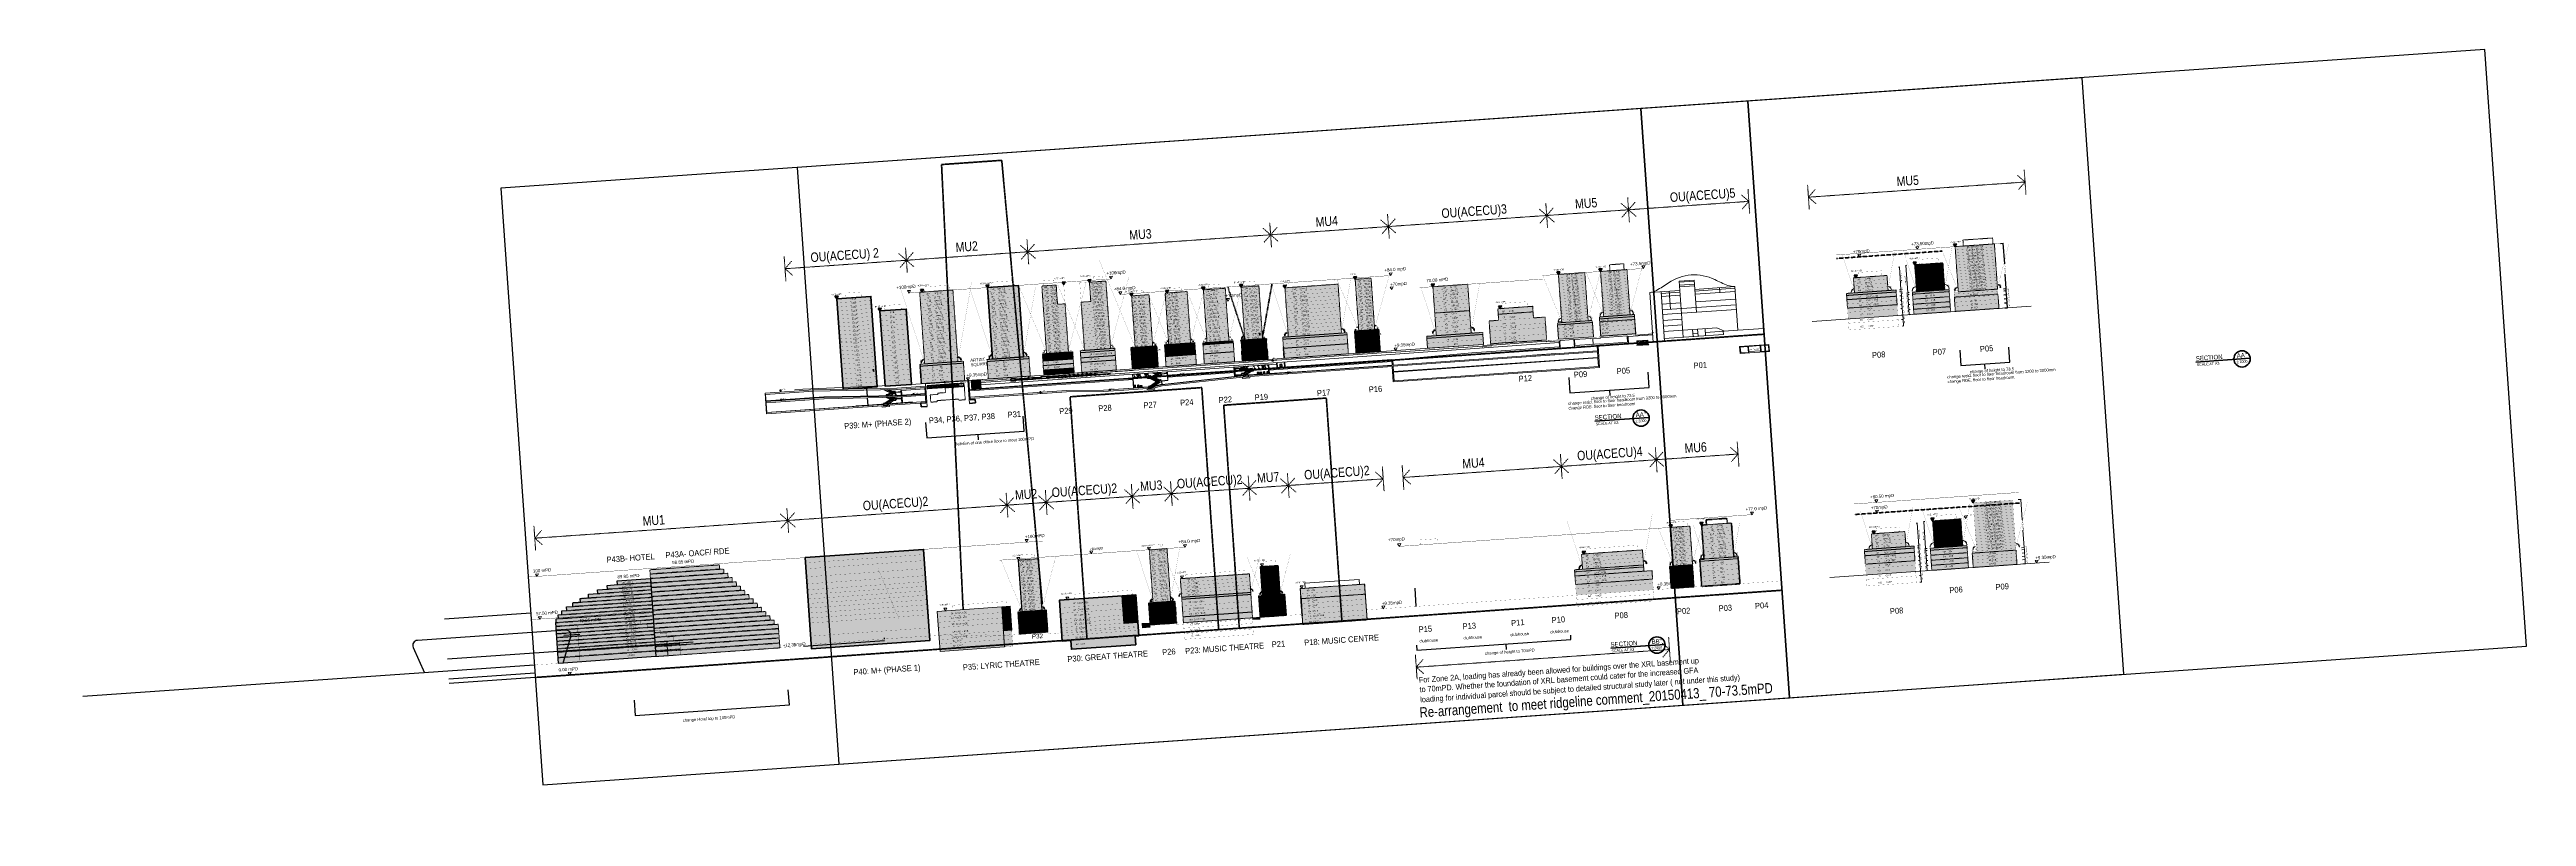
# Model space of a CAD drawing. Header units: metres. Extents: x 833997 to 840297, y 816389 to 819710.
# Drawn here: x 835914 to 838374, y 818948 to 819710 of the extents above; entities that cross this region are included whole.
import ezdxf
from ezdxf.enums import TextEntityAlignment as Align

# ---------------------------------------------------------------- set-up
doc = ezdxf.new("R2010")
doc.units = ezdxf.units.M
doc.header["$LTSCALE"] = 30
for name, pattern in [('08064_PLAN_1F$0$HIDDEN', [0.375, 0.25, -0.125]), ('DGN Style 2', [1.94727e-06, 0, -1.94727e-06]), ('DGN Style 3', [0.999461, 0.713901, -0.28556]), ('HIDDEN', [0.375, 0.25, -0.125])]:
    doc.linetypes.add(name, pattern=pattern)
for name, color, linetype, lineweight in [('A-Anno-Revc', 2, 'Continuous', 30), ('A-AV-S-01 - A-Z930-G-ColP06', 7, 'Continuous', 18), ('A-AV-S-03 - A-Z410-G-Vhcl', 5, 'Continuous', 18), ('A-G32 JL22-G-OpngHtch', 30, 'Continuous', 18), ('A-G331 Z004-G-FnshFlorLevl_1', 9, 'Continuous', 25), ('A-G562-G-TranEscl', 7, 'Continuous', 25), ('A-XX-s-NN-V00 - A-Z930-G-ColP20', 7, 'Continuous', 0), ('A-XX-S-PC01 - A-G333-G-FnshWall', 7, 'Continuous', 18), ('A-XX-s-PP-V00 - A-G22-G-Flor', 7, 'Continuous', 0), ('A-XX-s-PP-V00 - A-Z930-G-ColP20', 7, 'Continuous', 0), ('A-Z420-G-Peop', 7, 'Continuous', 0), ('A-Z940-H-APat01', 7, 'Continuous', 18), ('AR-ELE_AR_2', 2, 'Continuous', 100), ('AR-ELE_AR_7', 7, 'Continuous', 18), ('AR-ELE_AR_9', 9, 'Continuous', 13), ('AR-S-LEV_AR_BS_', 4, 'Continuous', 25), ('BD12', 2, 'Continuous', 18), ('BD_colour', 1, 'DGN Style 2', 13), ('C-Road', 1, 'Continuous', 13), ('Default', 7, 'Continuous', 0), ('MMH052__', 7, 'Continuous', 0), ('prescribe window', 1, 'Continuous', 100), ('Railway Reserve', 7, 'Continuous', 0), ('RLP223', 2, 'Continuous', 18)]:
    doc.layers.add(name, color=color, linetype=linetype, lineweight=lineweight)
for name, color, linetype in [('AR-F-LEV_AR_BS_', 4, 'Continuous'), ('AR-HATCH_AR_', 9, 'Continuous'), ('AR-LEV_AR_BS_', 4, 'Continuous'), ('AR-LIFT_AR_BS_MI_', 7, 'Continuous'), ('AR-STAIR_AR_BS_MI_EXT', 7, '08064_PLAN_1F$0$HIDDEN'), ('AR-TXT-RM_MI_', 4, 'Continuous'), ('AR-WA-INT_AR_BS_MI_', 6, 'Continuous'), ('AR-WA-STR_AR_BS_MI_', 2, 'Continuous'), ('QT-ARCH0', 8, 'Continuous'), ('RLP064_C240', 240, 'Continuous'), ('ST-DETAIL', 1, 'Continuous')]:
    doc.layers.add(name, color=color, linetype=linetype)
doc.styles.add('2500_2.5mm', font='arial.ttf', dxfattribs={"height": 6.25})
doc.styles.add('Foster01', font='')
doc.styles.add('RLP-DIM-SIMPLEX', font='swiss.ttf', dxfattribs={"width": 0.8})
doc.styles.add('RLP-SIMPLEX', font='SIMPLEX.shx', dxfattribs={"width": 0.8})
doc.styles.get("Standard").update_dxf_attribs({"font": 'arial.ttf', "width": 0.8})
doc.styles.add('Style-Arial', font='arial.ttf', dxfattribs={"width": 0.8, "height": 2.5})
doc.styles.add('Style-ENGINEERING', font='ENGINEERING.shx')
doc.styles.get('Foster01').set_extended_font_data('細明體')
doc.dimstyles.new('RLP-DIM-100-SIMPLEX', dxfattribs={"dimscale": 200, "dimtxt": 30, "dimasz": 1, "dimexe": 1, "dimexo": 1, "dimgap": 0, "dimtad": 1, "dimdec": 0, "dimrnd": 10, "dimdsep": 46, "dimtxsty": 'RLP-DIM-SIMPLEX', "dimblk": 'OBLIQUE', "dimcen": 1, "dimclrd": 1, "dimclre": 1, "dimclrt": 3, "dimadec": 1, "dimazin": 2, "dimtfac": 1, "dimtdec": 0, "dimtix": 1, "dimtmove": 2, "dimatfit": 1, "dimfxl": 1, "dimtolj": 1, "dimtzin": 0, "dimarcsym": 0})
pattern_1 = [(180, (-476680.4, -158824.1), (-1e-14, -375), [])]
pattern_2 = [(45, (-832278433.80023, -816787012.0096), (-0.088388347648318, 0.088388347648318), [])]
pattern_3 = [(45, (-832492382.26, -817072440.71), (-44.194173824, 132.582521472), [0, -125])]

# ---------------------------------------------------------------- blocks, each defined once
blk = doc.blocks.new('PEOP032E')
at = {"layer": 'A-Z420-G-Peop'}
blk.add_line((0.1, 1.6), (0, 1.4), dxfattribs=at)
at = {"layer": 'A-Z420-G-Peop', "flags": 128}
blk.add_lwpolyline([(-0.3, 0), (-0.4, 0), (-0.4, 0), (-0.4, 0), (-0.4, 0), (-0.5, 0), (-0.5, 0), (-0.5, 0.1), (-0.5, 0.1), (-0.5, 0.1), (-0.5, 0.1), (-0.5, 0.1), (-0.5, 0.1), (-0.5, 0.1), (-0.6, 0.1), (-0.6, 0.1), (-0.6, 0.1), (-0.6, 0.2), (-0.6, 0.2), (-0.6, 0.2), (-0.6, 0.2), (-0.6, 0.2), (-0.6, 0.2), (-0.6, 0.2), (-0.6, 0.2), (-0.6, 0.3), (-0.6, 0.3), (-0.6, 0.4), (-0.6, 0.4), (-0.6, 0.4), (-0.6, 0.4), (-0.6, 0.4), (-0.6, 0.4), (-0.6, 0.4), (-0.5, 0.5), (-0.6, 0.5), (-0.6, 0.5), (-0.6, 0.5), (-0.6, 0.5), (-0.6, 0.6), (-0.6, 0.6), (-0.6, 0.7), (-0.6, 0.7), (-0.6, 0.7), (-0.6, 0.8), (-0.6, 0.8), (-0.6, 0.8), (-0.6, 0.8), (-0.6, 0.8), (-0.6, 0.8), (-0.6, 0.8), (-0.6, 0.8), (-0.6, 0.9), (-0.6, 0.9), (-0.6, 1), (-0.6, 1), (-0.6, 1), (-0.6, 1), (-0.6, 1), (-0.6, 1), (-0.6, 1.1), (-0.6, 1.1), (-0.6, 1.1), (-0.6, 1.1), (-0.6, 1.1), (-0.6, 1.1), (-0.6, 1.1), (-0.6, 1.2), (-0.6, 1.2), (-0.6, 1.2), (-0.6, 1.2), (-0.6, 1.2), (-0.6, 1.2), (-0.6, 1.3), (-0.6, 1.3), (-0.6, 1.3), (-0.6, 1.4), (-0.6, 1.4), (-0.6, 1.4), (-0.6, 1.4), (-0.6, 1.4), (-0.6, 1.5), (-0.6, 1.5), (-0.6, 1.5), (-0.6, 1.5), (-0.6, 1.5), (-0.6, 1.5), (-0.6, 1.5), (-0.6, 1.5), (-0.6, 1.5), (-0.6, 1.5), (-0.6, 1.5), (-0.6, 1.5), (-0.6, 1.5), (-0.6, 1.5), (-0.6, 1.5), (-0.6, 1.5), (-0.6, 1.5), (-0.6, 1.5), (-0.6, 1.5), (-0.5, 1.5), (-0.5, 1.5), (-0.5, 1.6), (-0.5, 1.6), (-0.5, 1.6), (-0.5, 1.6), (-0.5, 1.6), (-0.5, 1.6), (-0.5, 1.6), (-0.5, 1.6), (-0.5, 1.6), (-0.5, 1.6), (-0.5, 1.6), (-0.5, 1.6), (-0.5, 1.6), (-0.5, 1.7), (-0.5, 1.7), (-0.5, 1.7), (-0.5, 1.7), (-0.5, 1.7), (-0.5, 1.8), (-0.5, 1.8), (-0.5, 1.8), (-0.5, 1.8), (-0.5, 1.8), (-0.5, 1.8), (-0.5, 1.8), (-0.5, 1.8), (-0.5, 1.8), (-0.5, 1.8), (-0.5, 1.8), (-0.5, 1.8), (-0.4, 1.8), (-0.4, 1.8), (-0.4, 1.8), (-0.4, 1.8), (-0.4, 1.8), (-0.4, 1.8), (-0.4, 1.8), (-0.4, 1.8), (-0.4, 1.8), (-0.4, 1.8), (-0.4, 1.8), (-0.4, 1.8), (-0.3, 1.8), (-0.3, 1.8), (-0.3, 1.8), (-0.3, 1.8), (-0.3, 1.8), (-0.3, 1.8), (-0.3, 1.8), (-0.3, 1.7), (-0.3, 1.7), (-0.3, 1.7), (-0.3, 1.6), (-0.3, 1.6), (-0.3, 1.6), (-0.3, 1.6), (-0.3, 1.6), (-0.3, 1.6), (-0.3, 1.6), (-0.3, 1.6), (-0.3, 1.6), (-0.3, 1.6), (-0.3, 1.6), (-0.3, 1.6), (-0.3, 1.6), (-0.3, 1.5), (-0.4, 1.5), (-0.4, 1.5), (-0.4, 1.5), (-0.4, 1.5), (-0.4, 1.5), (-0.4, 1.5), (-0.4, 1.5), (-0.4, 1.4), (-0.3, 1.4), (-0.3, 1.4), (-0.3, 1.4), (-0.3, 1.3), (-0.3, 1.3), (-0.3, 1.3), (-0.2, 1.4), (-0.2, 1.4), (-0.2, 1.4), (-0.2, 1.4), (-0.2, 1.4), (-0.2, 1.4), (-0.2, 1.4), (-0.2, 1.4), (-0.2, 1.4), (-0.2, 1.3), (-0.2, 1.3), (-0.2, 1.3), (-0.2, 1.3), (-0.2, 1.3), (-0.2, 1.4), (-0.2, 1.4), (-0.2, 1.4), (-0.2, 1.4), (-0.2, 1.4), (-0.1, 1.5), (-0.1, 1.5), (-0.1, 1.5), (-0.1, 1.5), (-0.1, 1.5), (-0.1, 1.6), (-0.1, 1.6), (-0.1, 1.6), (-0.1, 1.6), (-0.1, 1.6), (-0.1, 1.6), (-0.1, 1.6), (-0.1, 1.6), (-0.1, 1.6), (-0.1, 1.7), (-0.1, 1.7), (-0.1, 1.7), (-0.1, 1.7), (-0.1, 1.7), (-0.1, 1.7), (-0.1, 1.7), (-0.1, 1.7), (-0.1, 1.7), (-0.1, 1.8), (-0.1, 1.8), (-0.1, 1.8), (-0.1, 1.8), (-0.1, 1.8), (-0.1, 1.8), (0, 1.8), (0, 1.8), (0, 1.8), (0, 1.8), (0, 1.8), (0, 1.8), (0, 1.8), (0, 1.8), (0, 1.8), (0, 1.8), (0.1, 1.8), (0.1, 1.8), (0.1, 1.7), (0.1, 1.7), (0.1, 1.7), (0.1, 1.7), (0.1, 1.7), (0.1, 1.6), (0.1, 1.6), (0.1, 1.6), (0.1, 1.6), (0, 1.6), (0.1, 1.6), (0.1, 1.6), (0.1, 1.6), (0.1, 1.6), (0.1, 1.6), (0.1, 1.6), (0.1, 1.5), (0.1, 1.5), (0.1, 1.5), (0.2, 1.5), (0.2, 1.5), (0.2, 1.5), (0.2, 1.5), (0.2, 1.5), (0.2, 1.5), (0.2, 1.5), (0.2, 1.5), (0.3, 1.4), (0.3, 1.4), (0.3, 1.4), (0.3, 1.4), (0.3, 1.3), (0.4, 1.3), (0.4, 1.3), (0.4, 1.3), (0.4, 1.3), (0.4, 1.3), (0.4, 1.3), (0.4, 1.3), (0.4, 1.3), (0.4, 1.3), (0.4, 1.2), (0.4, 1.2), (0.4, 1.2), (0.4, 1.2), (0.3, 1.2), (0.3, 1.2), (0.3, 1.2), (0.3, 1.1), (0.3, 1.1), (0.3, 1.1), (0.3, 1.1), (0.3, 1.1), (0.3, 1.1), (0.3, 1.1), (0.3, 1.1), (0.3, 1.1), (0.3, 1.1), (0.3, 1.1), (0.3, 1.1), (0.3, 1.1), (0.2, 1), (0.2, 1), (0.2, 1), (0.2, 1), (0.2, 1), (0.2, 1), (0.2, 1), (0.2, 1), (0.2, 1), (0.2, 1), (0.2, 1), (0.2, 1), (0.2, 1), (0.2, 1), (0.2, 0.9), (0.2, 0.9), (0.2, 0.9), (0.2, 0.9), (0.2, 0.9), (0.2, 0.8), (0.2, 0.8), (0.2, 0.8), (0.2, 0.7), (0.2, 0.7), (0.2, 0.6), (0.2, 0.6), (0.2, 0.6), (0.2, 0.6), (0.2, 0.6), (0.2, 0.6), (0.2, 0.4), (0.2, 0.4), (0.2, 0.4), (0.2, 0.3), (0.2, 0.3), (0.2, 0.3), (0.2, 0.3), (0.2, 0.3), (0.2, 0.3), (0.2, 0.3), (0.2, 0.2), (0.2, 0.2), (0.2, 0.2), (0.2, 0.2), (0.2, 0.2), (0.2, 0.2), (0.2, 0.2), (0.2, 0.2), (0.2, 0.1), (0.2, 0.1), (0.2, 0.1), (0.2, 0.1), (0.2, 0.1), (0.2, 0.1), (0.2, 0.1), (0.1, 0.1), (0.1, 0.1), (0.1, 0), (0.1, 0), (0.1, 0), (0, 0), (0, 0), (0, 0), (0, 0), (0, 0), (0, 0), (0, 0), (0, 0), (0, 0), (0, 0), (0, 0), (0, 0), (0, 0), (0, 0), (0, 0.1), (0, 0.1), (0, 0.1), (0, 0.1), (0, 0.1), (0, 0.1), (0, 0.1), (0, 0.1), (-0.1, 0.1), (-0.1, 0.1), (-0.1, 0.1), (-0.1, 0.1), (-0.2, 0.1), (-0.2, 0.1), (-0.2, 0.1), (-0.2, 0.1), (-0.2, 0.1), (-0.2, 0.2), (-0.2, 0.2), (-0.1, 0.2), (-0.1, 0.2), (-0.1, 0.2), (-0.1, 0.2), (-0.1, 0.2), (-0.1, 0.2), (-0.1, 0.2), (-0.1, 0.2), (-0.1, 0.2), (-0.1, 0.2), (-0.1, 0.2), (-0.1, 0.2), (-0.1, 0.2), (0, 0.2), (0, 0.2), (-0.1, 0.2), (-0.1, 0.2), (-0.1, 0.2), (-0.1, 0.3), (-0.1, 0.3), (-0.1, 0.3), (-0.1, 0.3), (-0.1, 0.3), (-0.1, 0.3), (-0.1, 0.3), (-0.1, 0.3), (-0.1, 0.3), (-0.1, 0.4), (-0.1, 0.4), (-0.1, 0.4), (-0.1, 0.4), (-0.1, 0.4), (-0.1, 0.4), (-0.1, 0.4), (-0.1, 0.4), (-0.1, 0.5), (-0.1, 0.5), (-0.1, 0.5), (-0.1, 0.5), (-0.1, 0.6), (-0.1, 0.6), (-0.1, 0.6), (-0.1, 0.6), (-0.1, 0.6), (-0.1, 0.6), (-0.1, 0.7), (-0.1, 0.7), (-0.1, 0.7), (-0.1, 0.7), (-0.1, 0.7), (-0.2, 0.7), (-0.2, 0.8), (-0.2, 0.8), (-0.2, 0.8), (-0.2, 0.8), (-0.2, 0.8), (-0.2, 0.9), (-0.2, 0.9), (-0.2, 0.9), (-0.2, 0.9), (-0.2, 0.9), (-0.2, 1), (-0.2, 1), (-0.2, 1), (-0.2, 1), (-0.2, 1), (-0.2, 1), (-0.2, 1), (-0.2, 1), (-0.2, 1.1), (-0.2, 1.1), (-0.2, 1.1), (-0.2, 1.1), (-0.2, 1.1), (-0.2, 1.1), (-0.2, 1.1), (-0.2, 1.1), (-0.2, 1.1), (-0.2, 1.2), (-0.2, 1.2), (-0.2, 1.2), (-0.2, 1.2), (-0.2, 1.2), (-0.2, 1.2), (-0.2, 1.3), (-0.2, 1.3), (-0.2, 1.3), (-0.2, 1.3), (-0.2, 1.3), (-0.3, 1.3), (-0.3, 1.3), (-0.3, 1.3), (-0.3, 1.3), (-0.3, 1.3), (-0.3, 1.2), (-0.3, 1.2), (-0.3, 1.2), (-0.3, 1.2), (-0.3, 1.1), (-0.3, 1.1), (-0.3, 1.1), (-0.3, 1.1), (-0.3, 1.1), (-0.3, 1.1), (-0.3, 1.1), (-0.3, 1.1), (-0.3, 1.1), (-0.3, 1), (-0.3, 1), (-0.3, 1), (-0.3, 1), (-0.3, 1), (-0.3, 0.9), (-0.3, 0.8), (-0.3, 0.8), (-0.3, 0.8), (-0.3, 0.8), (-0.3, 0.8), (-0.3, 0.8), (-0.3, 0.8), (-0.3, 0.7), (-0.3, 0.7), (-0.3, 0.7), (-0.3, 0.7), (-0.3, 0.7), (-0.3, 0.6), (-0.3, 0.6), (-0.3, 0.6), (-0.3, 0.5), (-0.3, 0.5), (-0.3, 0.5), (-0.3, 0.5), (-0.3, 0.5), (-0.3, 0.5), (-0.3, 0.5), (-0.3, 0.5), (-0.3, 0.5), (-0.3, 0.5), (-0.3, 0.4), (-0.3, 0.4), (-0.3, 0.4), (-0.3, 0.4), (-0.3, 0.4), (-0.3, 0.4), (-0.3, 0.4), (-0.3, 0.4), (-0.3, 0.4), (-0.3, 0.3), (-0.3, 0.3), (-0.3, 0.3), (-0.3, 0.3), (-0.3, 0.3), (-0.3, 0.3), (-0.3, 0.3), (-0.3, 0.3), (-0.3, 0.2), (-0.3, 0.2), (-0.3, 0.2), (-0.4, 0.2), (-0.3, 0.2), (-0.3, 0.2), (-0.3, 0.2), (-0.3, 0.2), (-0.3, 0.2), (-0.3, 0.2), (-0.3, 0.2), (-0.3, 0.2), (-0.3, 0.2), (-0.3, 0.2), (-0.3, 0.2), (-0.3, 0.2), (-0.3, 0.2), (-0.3, 0.1), (-0.3, 0.1), (-0.3, 0.1), (-0.3, 0.1), (-0.3, 0.1), (-0.3, 0.1), (-0.3, 0.1), (-0.3, 0.1), (-0.3, 0.1), (-0.3, 0.1), (-0.3, 0.1), (-0.3, 0.1), (-0.3, 0.1), (-0.4, 0.1), (-0.4, 0.1), (-0.3, 0.1), (-0.3, 0), (-0.3, 0), (-0.3, 0), (-0.3, 0), (-0.3, 0), (-0.3, 0), (-0.3, 0)], close=True, dxfattribs=at)
for points in [[(-0.5, 1.1), (-0.5, 1.1), (-0.5, 1.1), (-0.5, 1.1), (-0.6, 1.1), (-0.6, 1.2), (-0.6, 1.2), (-0.6, 1.2)], [(-0.3, 1), (-0.3, 1), (-0.4, 1), (-0.4, 1), (-0.4, 1), (-0.4, 1), (-0.4, 1), (-0.5, 1), (-0.5, 1), (-0.5, 1), (-0.5, 1.1), (-0.5, 1.1), (-0.5, 1.1), (-0.6, 1)], [(-0.3, 1.3), (-0.3, 1.4), (-0.3, 1.4), (-0.3, 1.4), (-0.4, 1.4), (-0.4, 1.5), (-0.4, 1.5), (-0.4, 1.5), (-0.4, 1.5), (-0.4, 1.5), (-0.5, 1.6), (-0.5, 1.6)], [(-0.4, 1.4), (-0.4, 1.5), (-0.4, 1.5), (-0.4, 1.5), (-0.4, 1.5), (-0.4, 1.5), (-0.4, 1.5), (-0.5, 1.6)], [(-0.5, 1.1), (-0.5, 1.1), (-0.5, 1.1), (-0.4, 1.1), (-0.4, 1.1), (-0.4, 1.1), (-0.4, 1.2), (-0.4, 1.2), (-0.4, 1.2), (-0.4, 1.2), (-0.4, 1.2), (-0.4, 1.2), (-0.4, 1.2), (-0.4, 1.2), (-0.4, 1.2), (-0.3, 1.2), (-0.3, 1.2), (-0.3, 1.2), (-0.3, 1.2), (-0.3, 1.2), (-0.3, 1.2), (-0.3, 1.3), (-0.3, 1.3), (-0.3, 1.3), (-0.3, 1.3), (-0.3, 1.3), (-0.3, 1.3), (-0.2, 1.3), (-0.2, 1.3), (-0.2, 1.3), (-0.2, 1.3), (-0.2, 1.3), (-0.1, 1.3), (-0.1, 1.3), (-0.1, 1.3), (-0.1, 1.3), (-0.1, 1.3), (-0.1, 1.3), (-0.1, 1.3), (-0.2, 1.3), (-0.2, 1.3), (-0.2, 1.4), (-0.2, 1.4), (-0.2, 1.4), (-0.2, 1.4), (-0.2, 1.4), (-0.1, 1.5), (-0.1, 1.5), (-0.1, 1.5)], [(-0.5, 1.3), (-0.5, 1.3), (-0.5, 1.3), (-0.5, 1.3), (-0.4, 1.3), (-0.4, 1.3), (-0.4, 1.3), (-0.4, 1.3), (-0.5, 1.3), (-0.5, 1.3), (-0.5, 1.4), (-0.5, 1.4), (-0.5, 1.4), (-0.5, 1.4)], [(-0.4, 1.3), (-0.4, 1.3), (-0.5, 1.3)], [(-0.4, 1.6), (-0.4, 1.6), (-0.4, 1.6), (-0.4, 1.7), (-0.4, 1.7), (-0.4, 1.7), (-0.4, 1.7), (-0.4, 1.7), (-0.4, 1.7), (-0.4, 1.7), (-0.4, 1.7)], [(-0.4, 1.5), (-0.4, 1.5), (-0.4, 1.5)], [(-0.4, 1.3), (-0.4, 1.3), (-0.4, 1.3), (-0.4, 1.3), (-0.4, 1.3), (-0.4, 1.3), (-0.3, 1.3), (-0.3, 1.3)], [(-0.4, 0.1), (-0.4, 0.2), (-0.4, 0.2), (-0.4, 0.2), (-0.4, 0.2), (-0.4, 0.3), (-0.4, 0.3), (-0.4, 0.3), (-0.4, 0.3), (-0.4, 0.3), (-0.4, 0.3), (-0.4, 0.3), (-0.4, 0.3), (-0.4, 0.3), (-0.4, 0.4), (-0.4, 0.4), (-0.4, 0.4), (-0.4, 0.4), (-0.4, 0.4), (-0.4, 0.5), (-0.4, 0.5), (-0.4, 0.5), (-0.4, 0.5), (-0.4, 0.5), (-0.4, 0.5), (-0.4, 0.5), (-0.4, 0.5), (-0.4, 0.5), (-0.4, 0.6), (-0.4, 0.6), (-0.4, 0.6), (-0.4, 0.6), (-0.4, 0.6), (-0.4, 0.7), (-0.4, 0.7), (-0.4, 0.7), (-0.4, 0.8), (-0.4, 0.8), (-0.4, 0.8), (-0.3, 0.8), (-0.3, 0.8), (-0.3, 0.8), (-0.3, 0.8), (-0.3, 0.8), (-0.3, 0.8), (-0.3, 0.9), (-0.3, 0.9), (-0.3, 0.9)], [(-0.4, 0.2), (-0.4, 0.2), (-0.4, 0.2)], [(-0.3, 1.3), (-0.3, 1.3), (-0.3, 1.3), (-0.3, 1.3), (-0.3, 1.3), (-0.3, 1.3), (-0.3, 1.3), (-0.2, 1.4), (-0.2, 1.4), (-0.2, 1.4), (-0.2, 1.4), (-0.2, 1.4), (-0.2, 1.4), (-0.2, 1.4), (-0.2, 1.4), (-0.2, 1.4), (-0.2, 1.3), (-0.2, 1.3)], [(-0.3, 1), (-0.3, 1), (-0.3, 1)], [(-0.2, 1.4), (-0.2, 1.4), (-0.2, 1.4), (-0.2, 1.4), (-0.2, 1.4)], [(0, 1.1), (0, 1.1), (0, 1.1), (0, 1.1), (-0.1, 1.1), (-0.1, 1.1), (-0.1, 1.1), (-0.1, 1.2), (-0.1, 1.2), (-0.1, 1.2), (-0.1, 1.2), (-0.1, 1.2), (-0.1, 1.2), (-0.1, 1.3), (-0.1, 1.3), (-0.1, 1.3), (-0.1, 1.3), (-0.1, 1.3), (-0.1, 1.3), (-0.1, 1.3), (-0.1, 1.3), (-0.1, 1.2), (-0.1, 1.2), (-0.1, 1.2), (-0.1, 1.2), (-0.1, 1.2), (-0.1, 1.2), (-0.1, 1.2), (-0.1, 1.2), (-0.1, 1.2), (-0.1, 1.2), (-0.1, 1.2), (-0.1, 1.2), (-0.2, 1.2), (-0.2, 1.2), (-0.2, 1.2), (-0.2, 1.2), (-0.2, 1.2), (-0.2, 1.3), (-0.2, 1.3)], [(-0.2, 1), (-0.2, 1), (-0.2, 1), (-0.2, 1), (-0.2, 1.1), (-0.2, 1.1), (-0.2, 1.1), (-0.2, 1.1), (-0.2, 1.1), (-0.2, 1.1), (-0.2, 1.1), (-0.2, 1.1), (-0.2, 1.1), (-0.2, 1.2), (-0.2, 1.2), (-0.2, 1.2), (-0.2, 1.2), (-0.2, 1.2), (-0.2, 1.2), (-0.2, 1.3)], [(-0.2, 1), (-0.1, 1), (-0.1, 1), (-0.1, 1), (-0.1, 1), (-0.1, 1.1), (-0.1, 1.1), (-0.1, 1.1), (-0.1, 1.1), (-0.1, 1.1), (0, 1.1), (0.1, 1.1), (0.1, 1.1), (0.1, 1.1), (0.1, 1.1), (0.1, 1.1), (0.2, 1.1), (0.2, 1.1), (0.2, 1.1), (0.2, 1.1), (0.2, 1.1), (0.2, 1.2), (0.2, 1.2), (0.2, 1.2), (0.2, 1.2), (0.2, 1.2), (0.2, 1.3), (0.2, 1.3), (0.2, 1.3), (0.2, 1.3), (0.3, 1.3), (0.3, 1.3), (0.3, 1.2), (0.3, 1.2), (0.3, 1.2), (0.3, 1.2), (0.3, 1.2), (0.3, 1.2), (0.3, 1.2), (0.3, 1.2), (0.3, 1.2), (0.3, 1.2), (0.3, 1.2), (0.3, 1.2), (0.3, 1.2), (0.3, 1.2), (0.3, 1.2), (0.3, 1.2), (0.3, 1.2), (0.3, 1.2)], [(0, 1.6), (0, 1.6), (0, 1.6), (0, 1.6), (0, 1.6), (0, 1.7), (0, 1.7), (0, 1.7), (0, 1.7), (0, 1.7), (0, 1.7), (0, 1.7), (0, 1.7), (0, 1.7), (0, 1.7), (-0.1, 1.7), (-0.1, 1.7), (-0.1, 1.7), (-0.1, 1.7), (-0.1, 1.7), (-0.1, 1.7), (-0.1, 1.7), (-0.1, 1.7), (-0.1, 1.7), (-0.1, 1.7), (-0.1, 1.7), (-0.1, 1.7), (-0.1, 1.7), (-0.1, 1.7), (-0.1, 1.7), (-0.1, 1.7), (-0.1, 1.7), (-0.1, 1.7), (-0.1, 1.7), (-0.1, 1.7), (-0.1, 1.7), (-0.1, 1.7), (-0.1, 1.7), (-0.1, 1.7), (-0.1, 1.7)], [(-0.1, 1.3), (-0.1, 1.3), (-0.1, 1.3), (-0.1, 1.3), (-0.1, 1.3), (-0.1, 1.4), (-0.1, 1.4), (-0.1, 1.4), (-0.1, 1.5), (-0.1, 1.5), (-0.1, 1.5)], [(0, 1.6), (0, 1.6), (0, 1.6), (0, 1.6), (0, 1.6), (0, 1.6)], [(0, 1.1), (0, 1.1), (0, 1.1), (0, 1.1), (0, 1.1), (0, 1.1), (0, 1.1), (0, 1.2), (0, 1.2), (0, 1.2), (0, 1.2), (0, 1.2), (0, 1.3), (0, 1.3), (0, 1.3), (0, 1.3), (0, 1.3), (0, 1.3), (0, 1.4), (0, 1.4), (0, 1.4), (0, 1.4), (0.1, 1.4), (0.1, 1.5), (0.1, 1.5), (0.2, 1.5), (0.2, 1.5), (0.2, 1.5)], [(0, 0.4), (0, 0.4), (0, 0.4), (0, 0.4), (0, 0.4), (0, 0.5), (0, 0.5), (0, 0.5), (0, 0.5), (0, 0.5), (0, 0.5), (0, 0.5), (0, 0.5), (0, 0.6), (0, 0.7), (0, 0.7), (0, 0.7), (0, 0.7), (0, 0.7), (0, 0.7), (0, 0.7), (0, 0.7), (0, 0.8), (0, 0.8), (0, 0.8), (0, 0.8), (0, 0.8)], [(0.1, 1), (0.1, 1), (0.1, 1), (0.1, 1), (0.1, 1), (0.1, 1), (0.1, 1.1), (0.1, 1.1), (0.1, 1.1), (0.2, 1.1), (0.2, 1.1), (0.2, 1.1), (0.2, 1.1), (0.2, 1.1), (0.2, 1.2), (0.2, 1.2), (0.2, 1.2), (0.2, 1.2), (0.2, 1.2), (0.3, 1.2)], [(0.1, 1), (0.1, 1), (0.1, 1)], [(0.1, 1), (0.1, 1), (0.1, 1), (0.1, 1), (0.1, 1), (0.1, 1)], [(0.2, 1.1), (0.2, 1.1), (0.2, 1.1), (0.3, 1.1), (0.3, 1.2)], [(0.3, 1.2), (0.3, 1.2), (0.2, 1.2)]]:
    blk.add_lwpolyline(points, dxfattribs=at)
blk = doc.blocks.new('LEV1')
for p, q in [((-2, 0), (2, 0)), ((-1, 0.2), (0, 0.2)), ((-1, 0.1), (0, 0.1)), ((-1, 0), (0, 0)), ((0, 2), (0, -2)), ((1, 0), (0, 0)), ((1, -0.1), (0, -0.1)), ((1, -0.2), (0, -0.2)), ((0.9, -0.3), (0, -0.3)), ((0.9, -0.4), (0, -0.4)), ((0.8, -0.5), (0, -0.5)), ((0.8, -0.6), (0, -0.6)), ((0.7, -0.7), (0, -0.7)), ((0.5, -0.8), (0, -0.8)), ((0.3, -0.9), (0, -0.9))]:
    blk.add_line(p, q)
blk.add_circle((0, 0), 1)
blk = doc.blocks.new('F-LEV')
for p, q in [((-0.9, 0.4), (0, 0.4)), ((-0.9, 0.3), (0, 0.3)), ((-0.8, 0.6), (0, 0.6)), ((-0.8, 0.5), (0, 0.5)), ((-0.7, 0.7), (0, 0.7)), ((-0.5, 0.8), (0, 0.8)), ((-0.3, 0.9), (0, 0.9))]:
    blk.add_line(p, q)
blk.add_blockref('LEV1', (0, 0))
at = {"style": 'RLP-SIMPLEX', "width": 0.8}
blk.add_attdef('FFL', (1.5, 1), '', height=2, dxfattribs=at)
blk = doc.blocks.new('LEV')
for p, q in [((-2, 0), (2, 0)), ((0, 2), (0, -2))]:
    blk.add_line(p, q)
blk.add_circle((0, 0), 1)
blk = doc.blocks.new('S-LEV')
blk.add_blockref('LEV', (0, 0))
at = {"style": 'RLP-SIMPLEX', "width": 0.8}
blk.add_attdef('SFL', (1.5, 1), '', height=2, dxfattribs=at)
blk = doc.blocks.new('ROAD087ER')
at = {"layer": 'A-AV-S-03 - A-Z410-G-Vhcl', "color": 8}
for p, q in [((-1.2, 3.4), (-1.2, 2.2)), ((-1.2, 2.2), (-1.2, 1.7)), ((-1.2, 2.2), (-1.2, 2.2)), ((-1.2, 2.2), (-1.2, 1.8)), ((-1.2, 1.7), (-1.2, 1.7)), ((-1.2, 1.7), (-1.2, 1.1)), ((-1.2, 0.7), (-1.2, 0.4)), ((-1.1, 0.4), (-1.2, 0.4)), ((1.1, 3.4), (-1.2, 3.4)), ((-1.1, 3.3), (-1.1, 1.2)), ((1.1, 3.3), (-1.1, 3.3)), ((-1.1, 1.2), (1.1, 1.2)), ((-1.2, 1.1), (-1.1, 1)), ((-1, 1.1), (-1.2, 1.1)), ((-1, 1), (-1.1, 1)), ((-1.1, 0.9), (-1.1, 0.7)), ((1.1, 0.7), (-1.1, 0.7)), ((-1.1, 0.7), (-1.2, 0.7)), ((1.1, 0.4), (-1.1, 0.4)), ((-1.1, 0.4), (-1.1, 0.3)), ((-1, 1.1), (1, 1.1)), ((1, 1), (-1, 1)), ((-0.7, 0.6), (-1, 0.6)), ((-1, 0.6), (-1, 0.5)), ((-0.7, 0.5), (-1, 0.5)), ((-1, 0.3), (-0.9, 0.3)), ((-1, 0.3), (-1, 0.3)), ((-1, 0.3), (-1, 0)), ((-1, 0), (-0.7, 0)), ((-0.9, 0.3), (-0.4, 0.3)), ((-0.8, 1), (-0.8, 0.7)), ((-0.7, 0.3), (-0.7, 0)), ((-0.7, 0.3), (-0.7, 0)), ((-0.7, 0), (-0.5, 0)), ((-0.7, 0), (-0.7, 0)), ((-0.7, 0), (-0.7, 0)), ((-0.7, 0), (-0.7, 0)), ((-0.6, 0.5), (-0.5, 0.6)), ((-0.6, 0.6), (-0.6, 0.5)), ((-0.6, 0.5), (-0.5, 0.5)), ((-0.5, 0.6), (-0.5, 0.5)), ((-0.5, 0.3), (-0.5, 0)), ((-0.4, 0.6), (-0.4, 0.5)), ((0.4, 0.4), (-0.4, 0.4)), ((-0.4, 0.4), (-0.4, 0.3)), ((-0.3, 0.6), (-0.3, 0.6)), ((-0.3, 0.6), (-0.3, 0.5)), ((-0.3, 0.6), (-0.3, 0.5)), ((-0.3, 0.6), (0.3, 0.6)), ((-0.3, 0.5), (-0.3, 0.5)), ((-0.3, 0.5), (0.3, 0.5)), ((-0.1, 2), (-0.1, 2)), ((-0.1, 2), (-0.1, 1.3)), ((-0.1, 2), (-0.1, 1.3)), ((-0.1, 1.3), (-0.1, 1.3)), ((0, 1.2), (0, 3.3)), ((0.1, 2), (0.1, 2)), ((0.1, 2), (0.1, 1.3)), ((0.1, 2), (0.1, 1.3)), ((0.1, 1.3), (0.1, 1.3)), ((0.3, 0.6), (0.3, 0.5)), ((0.3, 0.6), (0.3, 0.6)), ((0.3, 0.6), (0.3, 0.5)), ((0.3, 0.5), (0.3, 0.5)), ((0.4, 0.6), (0.4, 0.5)), ((0.4, 0.4), (0.4, 0.3)), ((0.4, 0.3), (0.9, 0.3)), ((0.6, 0.5), (0.5, 0.6)), ((0.5, 0.6), (0.5, 0.5)), ((0.6, 0.5), (0.5, 0.5)), ((0.5, 0.3), (0.5, 0)), ((0.5, 0), (0.7, 0)), ((0.6, 0.6), (0.6, 0.5)), ((0.7, 0.6), (1, 0.6)), ((0.7, 0.5), (1, 0.5)), ((0.7, 0.3), (0.7, 0)), ((0.7, 0.3), (0.7, 0)), ((0.7, 0), (0.7, 0)), ((0.7, 0), (0.7, 0)), ((0.7, 0), (0.7, 0)), ((1, 0), (0.7, 0)), ((0.8, 1), (0.8, 0.7)), ((0.9, 0.3), (1, 0.3)), ((1.1, 1.1), (1, 1.1)), ((1.1, 1), (1, 1)), ((1, 0.6), (1, 0.5)), ((1, 0.3), (1, 0.3)), ((1, 0.3), (1, 0)), ((1.1, 3.3), (1.1, 1.2)), ((1.1, 1.1), (1.1, 1)), ((1.1, 0.9), (1.1, 0.7)), ((1.1, 0.7), (1.1, 0.4)), ((1.1, 0.7), (1.1, 0.7)), ((1.1, 0.4), (1.1, 0.3)), ((1.1, 0.4), (1.1, 0.4)), ((1.1, 3.4), (1.1, 2.2)), ((1.1, 2.2), (1.1, 1.7)), ((1.1, 2.2), (1.2, 2.2)), ((1.2, 2.2), (1.2, 1.8)), ((1.1, 1.7), (1.1, 1.1)), ((1.2, 1.7), (1.1, 1.7))]:
    blk.add_line(p, q, dxfattribs=at)
at = {"layer": 'A-AV-S-03 - A-Z410-G-Vhcl', "color": 8, "flags": 128}
blk.add_lwpolyline([(-1.2, 3.4), (1.1, 3.4), (1.1, 2.2), (1.2, 2.2), (1.2, 2.2), (1.2, 2.1), (1.2, 2), (1.2, 1.8), (1.2, 1.8), (1.2, 1.7), (1.2, 1.7), (1.1, 1.7), (1.1, 1.1), (1.1, 1), (1, 1), (1, 0.9), (1.1, 0.9), (1.1, 0.7), (1.1, 0.7), (1.1, 0.4), (1.1, 0.4), (1.1, 0.3), (1, 0.3), (1, 0.3), (1, 0.3), (1, 0), (0.7, 0), (0.7, 0), (0.7, 0), (0.7, 0), (0.5, 0), (0.5, 0.3), (0.4, 0.3), (0.4, 0.3), (0.4, 0.3), (0.4, 0.4), (0.4, 0.4), (-0.4, 0.4), (-0.4, 0.3), (-0.4, 0.3), (-0.4, 0.3), (-0.5, 0.3), (-0.5, 0), (-0.7, 0), (-0.7, 0), (-0.7, 0), (-0.7, 0), (-1, 0), (-1, 0.3), (-1, 0.3), (-1, 0.3), (-1.1, 0.3), (-1.1, 0.4), (-1.2, 0.4), (-1.2, 0.7), (-1.1, 0.7), (-1.1, 0.9), (-1, 1), (-1.1, 1), (-1.2, 1.1), (-1.2, 1.7), (-1.2, 1.7), (-1.2, 1.8), (-1.2, 1.8), (-1.2, 2), (-1.2, 2.2), (-1.2, 2.2), (-1.2, 2.2), (-1.2, 2.2)], close=True, dxfattribs=at)
at = {"layer": 'A-AV-S-03 - A-Z410-G-Vhcl', "color": 8}
for centre in [(-0.9, 0.6), (-0.8, 0.6), (-0.7, 0.6), (0.7, 0.6), (0.8, 0.6), (0.9, 0.6)]:
    blk.add_circle(centre, 0.0441, dxfattribs=at)
for centre, radius, start, end in [((-1.2, 2.2), 0.03, 90, 180), ((-1.2, 1.8), 0.03, 180, 270), ((-2.3, 1.4), 1.32, 338.8856, 340.982), ((-1, 0.9), 0.05, 158.8856, 180), ((-1, 0.3), 0.02, 180, 270), ((-1, 0.6), 0.03, 90, 180), ((-1, 0.5), 0.03, 180, 270), ((-0.7, 0.6), 0.03, 0, 90), ((-0.7, 0.5), 0.03, 270, 0), ((-0.3, 0.6), 0.03, 90, 180), ((-0.3, 0.5), 0.03, 180, 270), ((-0.4, 0.3), 0.02, 270, 0), ((-0.3, 0.6), 0.02, 90, 180), ((-0.3, 0.5), 0.02, 180, 270), ((0.3, 0.6), 0.03, 0, 90), ((0.3, 0.6), 0.02, 0, 90), ((0.3, 0.5), 0.03, 270, 0), ((0.3, 0.5), 0.02, 270, 0), ((0.4, 0.3), 0.02, 180, 270), ((0.7, 0.6), 0.03, 90, 180), ((0.7, 0.5), 0.03, 180, 270), ((2.3, 1.4), 1.32, 199.018, 201.1144), ((1, 0.6), 0.03, 0, 90), ((1, 0.5), 0.03, 270, 0), ((1, 0.3), 0.02, 270, 0), ((1, 0.9), 0.05, 0, 21.1144), ((1.2, 2.2), 0.03, 0, 90), ((1.2, 1.8), 0.03, 270, 0)]:
    blk.add_arc(centre, radius, start, end, dxfattribs=at)
blk = doc.blocks.new('_Oblique')
at = {"color": 0, "linetype": 'ByBlock', "lineweight": -2}
blk.add_line((0.5, 0.5), (-0.5, -0.5), dxfattribs=at)
blk = doc.blocks.new('*D352')
at = {"layer": 'Defpoints', "color": 0, "transparency": 16777216}
for p in [(22963, 88051), (6121, 20501), (6121, 20501), (8208, 23047), (10117, 20501)]:
    blk.add_point(p, dxfattribs=at)
at = {"layer": 'prescribe window', "color": 1, "lineweight": -2, "transparency": 16777216}
blk.add_arc((6121, 20501), 3292, 0, 76, dxfattribs=at)
at = {"layer": 'prescribe window', "color": 1, "lineweight": -2, "transparency": 16777216, "xscale": 200, "yscale": 200, "zscale": 200}
for p, rotation in [((6918, 23695), 165.9999999996006), ((9414, 20501), 270.0000000000001)]:
    blk.add_blockref('_Oblique', p, dxfattribs=dict(at, rotation=rotation))
at = {"layer": 'prescribe window', "color": 3, "transparency": 16777216, "insert": (9674, 22821), "char_height": 1000, "attachment_point": 5, "rotation": 303.144735, "style": 'RLP-DIM-SIMPLEX'}
blk.add_mtext('\\A1;76°', dxfattribs=at)
blk = doc.blocks.new('*D353')
at = {"layer": 'Defpoints', "color": 0, "transparency": 16777216}
for p in [(-42669, 93051), (-28551, 20401), (-26642, 22947), (-24555, 20401), (-24555, 20401)]:
    blk.add_point(p, dxfattribs=at)
at = {"layer": 'prescribe window', "color": 1, "lineweight": -2, "transparency": 16777216}
blk.add_arc((-24555, 20401), 3292, 104, 180, dxfattribs=at)
at = {"layer": 'prescribe window', "color": 1, "lineweight": -2, "transparency": 16777216, "xscale": 200, "yscale": 200, "zscale": 200}
for p, rotation in [((-27847, 20401), 270), ((-25352, 23595), 14.00000000040115)]:
    blk.add_blockref('_Oblique', p, dxfattribs=dict(at, rotation=rotation))
at = {"layer": 'prescribe window', "color": 3, "transparency": 16777216, "insert": (-28108, 22721), "char_height": 1000, "attachment_point": 5, "rotation": 56.855265, "style": 'RLP-DIM-SIMPLEX'}
blk.add_mtext('\\A1;76°', dxfattribs=at)
blk = doc.blocks.new('*D230')
at = {"layer": 'Defpoints', "color": 0, "transparency": 16777216}
for p in [(-17611, 95109), (-42005, 22201), (-42005, 22201), (-40285, 24089), (-38010, 22201)]:
    blk.add_point(p, dxfattribs=at)
at = {"layer": 'prescribe window', "color": 1, "lineweight": -2, "transparency": 16777216}
for start, end in [(49.511356, 71.5), (360, 20.984431)]:
    blk.add_arc((-42005, 22201), 2554, start, end, dxfattribs=at)
at = {"layer": 'prescribe window', "color": 1, "lineweight": -2, "transparency": 16777216, "xscale": 200, "yscale": 200, "zscale": 200}
for p, rotation in [((-41195, 24623), 161.4999999999834), ((-39451, 22201), 269.9999999999999)]:
    blk.add_blockref('_Oblique', p, dxfattribs=dict(at, rotation=rotation))
at = {"layer": 'prescribe window', "color": 3, "transparency": 16777216, "insert": (-39225, 23629), "char_height": 1000, "attachment_point": 5, "style": 'RLP-DIM-SIMPLEX'}
blk.add_mtext('\\A1;71.5°', dxfattribs=at)
blk = doc.blocks.new('*D231')
at = {"layer": 'Defpoints', "color": 0, "transparency": 16777216}
for p in [(20189, 95609), (-4205, 22701), (-4205, 22701), (-2485, 24589), (-210, 22701)]:
    blk.add_point(p, dxfattribs=at)
at = {"layer": 'prescribe window', "color": 1, "lineweight": -2, "transparency": 16777216}
for start, end in [(49.511356, 71.5), (0, 20.984431)]:
    blk.add_arc((-4205, 22701), 2554, start, end, dxfattribs=at)
at = {"layer": 'prescribe window', "color": 1, "lineweight": -2, "transparency": 16777216, "xscale": 200, "yscale": 200, "zscale": 200}
for p, rotation in [((-3395, 25123), 161.4999999999552), ((-1651, 22701), 270)]:
    blk.add_blockref('_Oblique', p, dxfattribs=dict(at, rotation=rotation))
at = {"layer": 'prescribe window', "color": 3, "transparency": 16777216, "insert": (-1425, 24129), "char_height": 1000, "attachment_point": 5, "style": 'RLP-DIM-SIMPLEX'}
blk.add_mtext('\\A1;71.5°', dxfattribs=at)
blk = doc.blocks.new('*D253')
at = {"layer": 'Defpoints', "color": 0, "transparency": 16777216}
for p in [(-49625, 95939), (-27623, 24708), (-29917, 22841), (-25921, 22803), (-25921, 22803)]:
    blk.add_point(p, dxfattribs=at)
at = {"layer": 'prescribe window', "color": 1, "lineweight": -2, "transparency": 16777216}
for start, end in [(107.957772, 129.573309), (158.383661, 179.457772)]:
    blk.add_arc((-25921, 22803), 2554, start, end, dxfattribs=at)
at = {"layer": 'prescribe window', "color": 1, "lineweight": -2, "transparency": 16777216, "xscale": 200, "yscale": 200, "zscale": 200}
for p, rotation in [((-26709, 25233), 17.95777219103159), ((-28475, 22828), 269.4577721913811)]:
    blk.add_blockref('_Oblique', p, dxfattribs=dict(at, rotation=rotation))
at = {"layer": 'prescribe window', "color": 3, "transparency": 16777216, "insert": (-28688, 24258), "char_height": 1000, "attachment_point": 5, "style": 'RLP-DIM-SIMPLEX'}
blk.add_mtext('\\A1;71.5°', dxfattribs=at)
blk = doc.blocks.new('*D411')
at = {"layer": 'Defpoints', "color": 0, "transparency": 16777216}
for p in [(832790424, 816361935), (832792924, 816329285), (832795639, 816330669), (832798565, 816329285), (832798565, 816329285)]:
    blk.add_point(p, dxfattribs=at)
at = {"layer": 'prescribe window', "color": 1, "lineweight": -2, "transparency": 16777216}
blk.add_arc((832798565, 816329285), 3236, 104, 180.000032, dxfattribs=at)
at = {"layer": 'prescribe window', "color": 1, "lineweight": -2, "transparency": 16777216, "xscale": 200, "yscale": 200, "zscale": 200}
for p, rotation in [((832795328, 816329285), 270.0000318755909), ((832797782, 816332425), 14.00000000038172)]:
    blk.add_blockref('_Oblique', p, dxfattribs=dict(at, rotation=rotation))
at = {"layer": 'prescribe window', "color": 3, "transparency": 16777216, "insert": (832795922, 816332223), "char_height": 1000, "attachment_point": 5, "rotation": 41.967999, "style": 'RLP-DIM-SIMPLEX'}
blk.add_mtext('\\A1;76°', dxfattribs=at)
blk = doc.blocks.new('*D412')
at = {"layer": 'Defpoints', "color": 0, "transparency": 16777216}
for p in [(832836405, 816361935), (832828265, 816329285), (832828265, 816329285), (832830351, 816331831), (832832260, 816329285)]:
    blk.add_point(p, dxfattribs=at)
at = {"layer": 'prescribe window', "color": 1, "lineweight": -2, "transparency": 16777216}
blk.add_arc((832828265, 816329285), 3292, 0, 76, dxfattribs=at)
at = {"layer": 'prescribe window', "color": 1, "lineweight": -2, "transparency": 16777216, "xscale": 200, "yscale": 200, "zscale": 200}
for p, rotation in [((832829061, 816332479), 165.9999999995907), ((832831557, 816329285), 270.0000000004647)]:
    blk.add_blockref('_Oblique', p, dxfattribs=dict(at, rotation=rotation))
at = {"layer": 'prescribe window', "color": 3, "transparency": 16777216, "insert": (832831817, 816331604), "char_height": 1000, "attachment_point": 5, "rotation": 303.144735, "style": 'RLP-DIM-SIMPLEX'}
blk.add_mtext('\\A1;76°', dxfattribs=at)
blk = doc.blocks.new('*D463')
at = {"layer": 'Defpoints', "color": 0, "transparency": 16777216}
for p in [(832602400, 817061761), (832585601, 816984076), (832583538, 816981511), (832583538, 816981511), (832587533, 816981511)]:
    blk.add_point(p, dxfattribs=at)
at = {"layer": 'prescribe window', "color": 1, "lineweight": -2, "transparency": 16777216}
blk.add_arc((832583538, 816981511), 3292, 0, 76.773471, dxfattribs=at)
at = {"layer": 'prescribe window', "color": 1, "lineweight": -2, "transparency": 16777216, "xscale": 200, "yscale": 200, "zscale": 200}
for p, rotation in [((832584291, 816984715), 166.7734708207323), ((832586830, 816981511), 270.00000000234)]:
    blk.add_blockref('_Oblique', p, dxfattribs=dict(at, rotation=rotation))
at = {"layer": 'prescribe window', "color": 3, "transparency": 16777216, "insert": (832586521, 816983874), "char_height": 1000, "attachment_point": 5, "rotation": 308.386735, "style": 'RLP-DIM-SIMPLEX'}
blk.add_mtext('\\A1;76.8°', dxfattribs=at)
blk = doc.blocks.new('*D464')
at = {"layer": 'Defpoints', "color": 0, "transparency": 16777216}
for p in [(832529968, 817061761), (832544834, 816981511), (832545861, 816982933), (832548830, 816981511), (832548830, 816981511)]:
    blk.add_point(p, dxfattribs=at)
at = {"layer": 'prescribe window', "color": 1, "lineweight": -2, "transparency": 16777216}
blk.add_arc((832548830, 816981511), 3292, 103.226529, 180, dxfattribs=at)
at = {"layer": 'prescribe window', "color": 1, "lineweight": -2, "transparency": 16777216, "xscale": 200, "yscale": 200, "zscale": 200}
for p, rotation in [((832548077, 816984715), 13.22652917919382), ((832545538, 816981511), 269.9999999993369)]:
    blk.add_blockref('_Oblique', p, dxfattribs=dict(at, rotation=rotation))
at = {"layer": 'prescribe window', "color": 3, "transparency": 16777216, "insert": (832545847, 816983874), "char_height": 1000, "attachment_point": 5, "rotation": 51.613265, "style": 'RLP-DIM-SIMPLEX'}
blk.add_mtext('\\A1;76.8°', dxfattribs=at)
blk = doc.blocks.new('*D285')
at = {"layer": 'Defpoints', "color": 0, "transparency": 16777216}
for p in [(-1365166, 594357), (-1354700, 541707), (-1353922, 544046), (-1352004, 541707), (-1352004, 541707)]:
    blk.add_point(p, dxfattribs=at)
at = {"layer": 'prescribe window', "color": 1, "lineweight": -2, "transparency": 16777216}
blk.add_line((-1354900, 541707), (-1355229, 541707), dxfattribs=at)
blk.add_arc((-1352004, 541707), 3025, 104.036243, 180, dxfattribs=at)
at = {"layer": 'prescribe window', "color": 1, "lineweight": -2, "transparency": 16777216, "xscale": 200, "yscale": 200, "zscale": 200}
for p, rotation in [((-1355029, 541707), 269.9999999999997), ((-1352738, 544642), 14.03624346749914)]:
    blk.add_blockref('_Oblique', p, dxfattribs=dict(at, rotation=rotation))
at = {"layer": 'prescribe window', "color": 3, "transparency": 16777216, "insert": (-1354793, 543885), "char_height": 1000, "attachment_point": 5, "rotation": 52.018122, "style": 'RLP-DIM-SIMPLEX'}
blk.add_mtext('\\A1;76°', dxfattribs=at)
blk = doc.blocks.new('*D228')
at = {"layer": 'Defpoints', "color": 0, "transparency": 16777216}
for p in [(40117, 75150), (25215, 26235), (23000, 23800), (23000, 23800), (26996, 23800)]:
    blk.add_point(p, dxfattribs=at)
at = {"layer": 'prescribe window', "color": 1, "lineweight": -2, "transparency": 16777216}
blk.add_arc((23000, 23800), 3292, 0, 71.565051, dxfattribs=at)
at = {"layer": 'prescribe window', "color": 1, "lineweight": -2, "transparency": 16777216, "xscale": 200, "yscale": 200, "zscale": 200}
for p, rotation in [((24041, 26923), 161.5650511778361), ((26292, 23800), 270)]:
    blk.add_blockref('_Oblique', p, dxfattribs=dict(at, rotation=rotation))
at = {"layer": 'prescribe window', "color": 3, "transparency": 16777216, "insert": (26629, 25998), "char_height": 1000, "attachment_point": 5, "rotation": 301.210587, "style": 'RLP-DIM-SIMPLEX'}
blk.add_mtext('\\A1;71.6°', dxfattribs=at)
blk = doc.blocks.new('*D229')
at = {"layer": 'Defpoints', "color": 0, "transparency": 16777216}
for p in [(-8450, 61150), (1785, 26235), (4, 23800), (4000, 23800), (4000, 23800)]:
    blk.add_point(p, dxfattribs=at)
at = {"layer": 'prescribe window', "color": 1, "lineweight": -2, "transparency": 16777216}
blk.add_arc((4000, 23800), 3292, 108.434949, 180, dxfattribs=at)
at = {"layer": 'prescribe window', "color": 1, "lineweight": -2, "transparency": 16777216, "xscale": 200, "yscale": 200, "zscale": 200}
for p, rotation in [((2959, 26923), 18.43494882209911), ((708, 23800), 270.0000000000001)]:
    blk.add_blockref('_Oblique', p, dxfattribs=dict(at, rotation=rotation))
at = {"layer": 'prescribe window', "color": 3, "transparency": 16777216, "insert": (371, 25998), "char_height": 1000, "attachment_point": 5, "rotation": 58.789413, "style": 'RLP-DIM-SIMPLEX'}
blk.add_mtext('\\A1;71.6°', dxfattribs=at)
blk = doc.blocks.new('*D328')
at = {"layer": 'Defpoints', "color": 0, "transparency": 16777216}
for p in [(832666252, 816369835), (832673538, 816324585), (832675531, 816327028), (832677534, 816324585), (832677534, 816324585)]:
    blk.add_point(p, dxfattribs=at)
at = {"layer": 'prescribe window', "color": 1, "lineweight": -2, "transparency": 16777216}
blk.add_arc((832677534, 816324585), 3159, 104, 180, dxfattribs=at)
at = {"layer": 'prescribe window', "color": 1, "lineweight": -2, "transparency": 16777216, "xscale": 200, "yscale": 200, "zscale": 200}
for p, rotation in [((832674375, 816324585), 269.9999999998698), ((832676770, 816327650), 14.00000000101075)]:
    blk.add_blockref('_Oblique', p, dxfattribs=dict(at, rotation=rotation))
at = {"layer": 'prescribe window', "color": 3, "transparency": 16777216, "insert": (832674639, 816326846), "char_height": 1000, "attachment_point": 5, "rotation": 52, "style": 'RLP-DIM-SIMPLEX'}
blk.add_mtext('\\A1;76°', dxfattribs=at)
blk = doc.blocks.new('*D334')
at = {"layer": 'Defpoints', "color": 0, "transparency": 16777216}
for p in [(832750289, 816372935), (832738234, 816324585), (832738234, 816324585), (832741089, 816325936), (832742229, 816324585)]:
    blk.add_point(p, dxfattribs=at)
at = {"layer": 'prescribe window', "color": 1, "lineweight": -2, "transparency": 16777216}
blk.add_arc((832738234, 816324585), 3159, 360, 76, dxfattribs=at)
at = {"layer": 'prescribe window', "color": 1, "lineweight": -2, "transparency": 16777216, "xscale": 200, "yscale": 200, "zscale": 200}
for p, rotation in [((832738998, 816327650), 165.9999999987724), ((832741393, 816324585), 269.9999999994084)]:
    blk.add_blockref('_Oblique', p, dxfattribs=dict(at, rotation=rotation))
at = {"layer": 'prescribe window', "color": 3, "transparency": 16777216, "insert": (832741128, 816326846), "char_height": 1000, "attachment_point": 5, "rotation": 308, "style": 'RLP-DIM-SIMPLEX'}
blk.add_mtext('\\A1;76°', dxfattribs=at)
blk = doc.blocks.new('*D120')
at = {"layer": 'Defpoints', "color": 0, "transparency": 16777216}
for p in [(832331671, 816285362), (832354738, 816204980), (832357069, 816206802), (832358734, 816204980), (832358734, 816204980)]:
    blk.add_point(p, dxfattribs=at)
at = {"layer": 'prescribe window', "color": 1, "lineweight": -2, "transparency": 16777216}
blk.add_arc((832358734, 816204980), 2468, 108.607177, 180, dxfattribs=at)
at = {"layer": 'prescribe window', "color": 1, "lineweight": -2, "transparency": 16777216, "xscale": 200, "yscale": 200, "zscale": 200}
for p, rotation in [((832356266, 816204980), 269.9999999998013), ((832357946, 816207318), 18.60717696771905)]:
    blk.add_blockref('_Oblique', p, dxfattribs=dict(at, rotation=rotation))
at = {"layer": 'prescribe window', "color": 3, "transparency": 16777216, "insert": (832356323, 816206711), "char_height": 1000, "attachment_point": 5, "rotation": 54.303588, "style": 'RLP-DIM-SIMPLEX'}
blk.add_mtext('\\A1;71.4°', dxfattribs=at)
blk = doc.blocks.new('*D121')
at = {"layer": 'Defpoints', "color": 0, "transparency": 16777216}
for p in [(832389089, 816243131), (832376333, 816205009), (832376334, 816204980), (832378367, 816205882), (832380329, 816204980)]:
    blk.add_point(p, dxfattribs=at)
at = {"layer": 'prescribe window', "color": 1, "lineweight": -2, "transparency": 16777216}
blk.add_arc((832376324, 816204980), 2234, 0, 71.5, dxfattribs=at)
at = {"layer": 'prescribe window', "color": 1, "lineweight": -2, "transparency": 16777216, "xscale": 200, "yscale": 200, "zscale": 200}
for p, rotation in [((832377033, 816207098), 161.5000000010264), ((832378558, 816204980), 270.000000002914)]:
    blk.add_blockref('_Oblique', p, dxfattribs=dict(at, rotation=rotation))
at = {"layer": 'prescribe window', "color": 3, "transparency": 16777216, "insert": (832378554, 816206896), "char_height": 1000, "attachment_point": 5, "rotation": 310.676889, "style": 'RLP-DIM-SIMPLEX'}
blk.add_mtext('\\A1;71.5°', dxfattribs=at)
blk = doc.blocks.new('*D128')
at = {"layer": 'Defpoints', "color": 0, "transparency": 16777216}
for p in [(22800, 27131), (21800, 23131), (21800, 23131), (22800, 23131), (23953, 24149)]:
    blk.add_point(p, dxfattribs=at)
at = {"layer": 'prescribe window', "color": 1, "lineweight": -2, "transparency": 16777216}
blk.add_line((23000, 23131), (24381, 23131), dxfattribs=at)
blk.add_arc((21800, 23131), 2382, 0, 75.963757, dxfattribs=at)
at = {"layer": 'prescribe window', "color": 1, "lineweight": -2, "transparency": 16777216, "xscale": 200, "yscale": 200, "zscale": 200}
for p, rotation in [((22378, 25441), 165.9637565320734), ((24181, 23131), 270.0000000000001)]:
    blk.add_blockref('_Oblique', p, dxfattribs=dict(at, rotation=rotation))
at = {"layer": 'prescribe window', "color": 3, "transparency": 16777216, "insert": (24082, 24912), "char_height": 1000, "attachment_point": 5, "rotation": 307.981878, "style": 'RLP-DIM-SIMPLEX'}
blk.add_mtext('\\A1;76°', dxfattribs=at)
blk = doc.blocks.new('*D129')
at = {"layer": 'Defpoints', "color": 0, "transparency": 16777216}
for p in [(2690, 24972), (3200, 27131), (3200, 23131), (4200, 23131), (4200, 23131)]:
    blk.add_point(p, dxfattribs=at)
at = {"layer": 'prescribe window', "color": 1, "lineweight": -2, "transparency": 16777216}
blk.add_line((3000, 23131), (1618, 23131), dxfattribs=at)
blk.add_arc((4200, 23131), 2382, 104.036243, 180, dxfattribs=at)
at = {"layer": 'prescribe window', "color": 1, "lineweight": -2, "transparency": 16777216, "xscale": 200, "yscale": 200, "zscale": 200}
for p, rotation in [((3622, 25441), 14.03624346792648), ((1818, 23131), 270)]:
    blk.add_blockref('_Oblique', p, dxfattribs=dict(at, rotation=rotation))
at = {"layer": 'prescribe window', "color": 3, "transparency": 16777216, "insert": (1918, 24912), "char_height": 1000, "attachment_point": 5, "rotation": 52.018122, "style": 'RLP-DIM-SIMPLEX'}
blk.add_mtext('\\A1;76°', dxfattribs=at)
blk = doc.blocks.new('*D162')
at = {"layer": 'Defpoints', "color": 0, "transparency": 16777216}
for p in [(13005, 74651), (-4211, 23200), (-4201, 23200), (-2167, 24103), (-205, 23200)]:
    blk.add_point(p, dxfattribs=at)
at = {"layer": 'prescribe window', "color": 1, "lineweight": -2, "transparency": 16777216}
blk.add_arc((-4211, 23200), 2234, 0, 71.5, dxfattribs=at)
at = {"layer": 'prescribe window', "color": 1, "lineweight": -2, "transparency": 16777216, "xscale": 200, "yscale": 200, "zscale": 200}
for p, rotation in [((-3502, 25319), 161.5000000007306), ((-1977, 23200), 270.0000000000001)]:
    blk.add_blockref('_Oblique', p, dxfattribs=dict(at, rotation=rotation))
at = {"layer": 'prescribe window', "color": 3, "transparency": 16777216, "insert": (-1980, 25117), "char_height": 1000, "attachment_point": 5, "rotation": 310.676889, "style": 'RLP-DIM-SIMPLEX'}
blk.add_mtext('\\A1;71.5°', dxfattribs=at)
blk = doc.blocks.new('*D163')
at = {"layer": 'Defpoints', "color": 0, "transparency": 16777216}
for p in [(-41840, 75651), (-28296, 23200), (-26334, 24103), (-24300, 23200), (-24290, 23200)]:
    blk.add_point(p, dxfattribs=at)
at = {"layer": 'prescribe window', "color": 1, "lineweight": -2, "transparency": 16777216}
blk.add_arc((-24290, 23200), 2234, 108.5, 180, dxfattribs=at)
at = {"layer": 'prescribe window', "color": 1, "lineweight": -2, "transparency": 16777216, "xscale": 200, "yscale": 200, "zscale": 200}
for p, rotation in [((-24999, 25319), 18.49999999929074), ((-26524, 23200), 270)]:
    blk.add_blockref('_Oblique', p, dxfattribs=dict(at, rotation=rotation))
at = {"layer": 'prescribe window', "color": 3, "transparency": 16777216, "insert": (-26520, 25117), "char_height": 1000, "attachment_point": 5, "rotation": 49.323111, "style": 'RLP-DIM-SIMPLEX'}
blk.add_mtext('\\A1;71.5°', dxfattribs=at)
blk = doc.blocks.new('*D164')
at = {"layer": 'Defpoints', "color": 0, "transparency": 16777216}
for p in [(-41505, 74651), (-28296, 23200), (-26333, 24103), (-24300, 23200), (-24290, 23200)]:
    blk.add_point(p, dxfattribs=at)
at = {"layer": 'prescribe window', "color": 1, "lineweight": -2, "transparency": 16777216}
blk.add_arc((-24290, 23200), 2234, 108.5, 180, dxfattribs=at)
at = {"layer": 'prescribe window', "color": 1, "lineweight": -2, "transparency": 16777216, "xscale": 200, "yscale": 200, "zscale": 200}
for p, rotation in [((-24999, 25319), 18.49999999926947), ((-26524, 23200), 270)]:
    blk.add_blockref('_Oblique', p, dxfattribs=dict(at, rotation=rotation))
at = {"layer": 'prescribe window', "color": 3, "transparency": 16777216, "insert": (-26520, 25117), "char_height": 1000, "attachment_point": 5, "rotation": 49.323109, "style": 'RLP-DIM-SIMPLEX'}
blk.add_mtext('\\A1;71.5°', dxfattribs=at)
blk = doc.blocks.new('p12')
at = {"layer": 'BD_colour'}
for color, points in [(1, [(-46204, 28800), (-11496, 28800), (-11496, 22800), (0, 22800), (0, 0), (-55700, 0), (-55700, 22800), (-46204, 22800)]), (40, [(-46204, 34300), (-11496, 34300), (-11496, 28800), (-46204, 28800)])]:
    blk.add_hatch(color=color, dxfattribs=at).paths.add_polyline_path(points)
at = {"layer": 'AR-ELE_AR_2', "color": 220, "linetype": 'HIDDEN', "ltscale": 4, "const_width": 100, "elevation": 0}
for points in [[(-11496, 34300), (-46204, 34300)], [(-11496, 28800), (-46204, 28800)], [(-16496, 34300), (-16496, 39300), (-41204, 39300)]]:
    blk.add_lwpolyline(points, dxfattribs=at)
at = {"layer": 'AR-ELE_AR_2', "color": 220, "linetype": 'HIDDEN', "ltscale": 4, "const_width": 100}
for points in [[(-46204, 28800), (-46204, 34300)], [(-46204, 22800), (-46204, 28800)], [(-41204, 39300), (-41204, 34300)], [(-11496, 34300), (-11496, 22800)], [(-55700, 0), (0, 0), (0, 22800), (-55700, 22800), (-55700, 0)], [(-55700, 16800), (0, 16800)], [(-55700, 12600), (0, 12600)], [(-55700, 6000), (0, 6000)], [(-55700, 3000), (-20949, 3000)]]:
    blk.add_lwpolyline(points, dxfattribs=at)
at = {"layer": 'AR-ELE_AR_2', "color": 240, "ltscale": 4, "elevation": 0, "flags": 128}
blk.add_lwpolyline([(-45314, 36898), (-42314, 36898), (-43814, 34300), (-45314, 36898)], close=True, dxfattribs=at)
at = {"layer": 'BD_colour'}
for points in [[(-46204, 28800), (-11496, 28800), (-11496, 22800), (0, 22800), (0, 0), (-55700, 0), (-55700, 22800), (-46204, 22800), (-46204, 28800)], [(-46204, 34300), (-11496, 34300), (-11496, 28800), (-46204, 28800)]]:
    blk.add_lwpolyline(points, close=True, dxfattribs=at)
at = {"layer": 'AR-TXT-RM_MI_', "text_generation_flag": 6, "width": 0.8}
for s, p in [('43.65 mPD', (-47925, 40035)), ('4/F', (-42473, 24442, 0)), ('5/F', (-42473, 30442, 0)), ('RDE', (-35104, 30445, 0)), ('CACF', (-35035, 24437, 0)), ('3/F', (-42473, 18147, 0)), ('2/F', (-42473, 14069, 0)), ('1/F', (-42478, 8542, 0)), ('G', (-41392, 494, 0)), ('M', (-41392, 3700, 0)), ('CACF', (-35035, 18200, 0)), ('CACF ', (-35035, 14103, 0)), ('CACF', (-35035, 8519, 0)), ('CACF ', (-35035, 3678, 0)), ('CACF ', (-35035, 471, 0))]:
    blk.add_text(s, height=1500, rotation=180, dxfattribs=at).set_placement(p)
blk = doc.blocks.new('*D377')
at = {"layer": 'Defpoints', "color": 0, "transparency": 16777216}
for p in [(57032, 97902), (37734, 20501), (37734, 20501), (39821, 23047), (41730, 20501)]:
    blk.add_point(p, dxfattribs=at)
at = {"layer": 'prescribe window', "color": 1, "lineweight": -2, "transparency": 16777216}
blk.add_arc((37734, 20501), 3292, 360, 76, dxfattribs=at)
at = {"layer": 'prescribe window', "color": 1, "lineweight": -2, "transparency": 16777216, "xscale": 200, "yscale": 200, "zscale": 200}
for p, rotation in [((38531, 23695), 165.9999999996417), ((41026, 20501), 269.9999999999999)]:
    blk.add_blockref('_Oblique', p, dxfattribs=dict(at, rotation=rotation))
at = {"layer": 'prescribe window', "color": 3, "transparency": 16777216, "insert": (41286, 22821), "char_height": 1000, "attachment_point": 5, "rotation": 303.144735, "style": 'RLP-DIM-SIMPLEX'}
blk.add_mtext('\\A1;76°', dxfattribs=at)
blk = doc.blocks.new('*D378')
at = {"layer": 'Defpoints', "color": 0, "transparency": 16777216}
for p in [(-14624, 97902), (679, 20501), (2588, 23047), (4675, 20501), (4675, 20501)]:
    blk.add_point(p, dxfattribs=at)
at = {"layer": 'prescribe window', "color": 1, "lineweight": -2, "transparency": 16777216}
blk.add_arc((4675, 20501), 3292, 104, 180, dxfattribs=at)
at = {"layer": 'prescribe window', "color": 1, "lineweight": -2, "transparency": 16777216, "xscale": 200, "yscale": 200, "zscale": 200}
for p, rotation in [((1383, 20501), 270), ((3878, 23695), 14.00000000035838)]:
    blk.add_blockref('_Oblique', p, dxfattribs=dict(at, rotation=rotation))
at = {"layer": 'prescribe window', "color": 3, "transparency": 16777216, "insert": (1122, 22821), "char_height": 1000, "attachment_point": 5, "rotation": 56.855265, "style": 'RLP-DIM-SIMPLEX'}
blk.add_mtext('\\A1;76°', dxfattribs=at)
blk = doc.blocks.new('P18')
at = {"layer": 'BD_colour'}
for color, points in [(40, [(832460633, 816313935), (832396535, 816313935), (832396535, 816323935), (832460633, 816323935)]), (256, [(832396535, 816288285), (832460633, 816288285), (832460633, 816313935), (832396535, 816313935)])]:
    blk.add_hatch(color=color, dxfattribs=at).paths.add_polyline_path(points)
at = {"layer": 'A-XX-s-NN-V00 - A-Z930-G-ColP20', "color": 240, "linetype": 'Continuous', "lineweight": 0, "flags": 128}
blk.add_lwpolyline([(832396750, 816326533), (832399750, 816326533), (832398250, 816323935), (832396750, 816326533)], close=True, dxfattribs=at)
at = {"layer": 'AR-ELE_AR_2', "color": 220, "linetype": 'HIDDEN', "ltscale": 4}
blk.add_line((832396535, 816296805, 0), (832396535, 816316455, 0), dxfattribs=at)
at = {"layer": 'AR-ELE_AR_2', "color": 220, "linetype": 'HIDDEN', "ltscale": 4, "const_width": 100}
for points in [[(832396535, 816323935), (832460633, 816323935)], [(832396535, 816288285), (832396535, 816323935)], [(832396535, 816323935), (832404252, 816323935)], [(832396535, 816318935), (832460633, 816318935)], [(832396535, 816313935), (832460633, 816313935)], [(832396535, 816308935), (832460633, 816308935)], [(832396535, 816303935), (832460633, 816303935)], [(832396535, 816298285), (832460488, 816298285)], [(832396535, 816298285), (832460633, 816298285)], [(832396535, 816293285), (832460633, 816293285)], [(832396535, 816288285), (832460633, 816288285)]]:
    blk.add_lwpolyline(points, dxfattribs=at)
blk.add_lwpolyline([(832401533, 816328935), (832455634, 816328935), (832455634, 816323935), (832401533, 816323935)], close=True, dxfattribs=at)
at = {"layer": 'BD_colour'}
for points in [[(832460633, 816313935), (832396535, 816313935), (832396535, 816323935), (832460633, 816323935)], [(832396535, 816288285), (832460633, 816288285), (832460633, 816313935), (832396535, 816313935)]]:
    blk.add_lwpolyline(points, close=True, dxfattribs=at)
at = {"layer": 'Railway Reserve', "color": 6}
blk.add_lwpolyline([(832401533, 816328935), (832401533, 816323935), (832396535, 816323935), (832396535, 816288285), (832460633, 816288285), (832460633, 816323935), (832455634, 816323935), (832455634, 816328935)], close=True, dxfattribs=at)
at = {"layer": 'AR-TXT-RM_MI_', "text_generation_flag": 6, "width": 0.8}
for s, p in [('35.00 mPD', (832392323, 816329373)), ('4/F', (832402735, 816320785)), ('RDE', (832407188, 816320725)), ('3/F', (832402670, 816315393)), ('2/F', (832402854, 816310902)), ('G/F', (832402854, 816299920)), ('1/F', (832402848, 816305390)), ('LG', (832402848, 816295112)), ('CACF', (832407069, 816310570)), ('CACF', (832407069, 816305570)), ('CACF', (832407069, 816299920)), ('CACF/ RDE', (832407069, 816295293)), ('RDE', (832407147, 816315382)), ('G/F', (832402854, 816289643)), ('CACF', (832407069, 816289643))]:
    blk.add_text(s, height=1500, rotation=180, dxfattribs=at).set_placement(p)
blk = doc.blocks.new('*D100')
at = {"layer": 'Defpoints', "color": 0, "transparency": 16777216}
for p in [(86441, 95650), (68790, 42899), (68800, 42899), (70834, 43801), (72796, 42899)]:
    blk.add_point(p, dxfattribs=at)
at = {"layer": 'prescribe window', "color": 1, "lineweight": -2, "transparency": 16777216}
blk.add_arc((68790, 42899), 2234, 0, 71.5, dxfattribs=at)
at = {"layer": 'prescribe window', "color": 1, "lineweight": -2, "transparency": 16777216, "xscale": 200, "yscale": 200, "zscale": 200}
for p, rotation in [((69499, 45017), 161.5000000007007), ((71024, 42899), 270)]:
    blk.add_blockref('_Oblique', p, dxfattribs=dict(at, rotation=rotation))
at = {"layer": 'prescribe window', "color": 3, "transparency": 16777216, "insert": (71020, 44815), "char_height": 1000, "attachment_point": 5, "rotation": 310.676889, "style": 'RLP-DIM-SIMPLEX'}
blk.add_mtext('\\A1;71.5°', dxfattribs=at)
blk = doc.blocks.new('*D96')
at = {"layer": 'Defpoints', "color": 0, "transparency": 16777216}
for p in [(-27063, 123281), (-3996, 42899), (-1664, 44722), (0, 42899), (0, 42899)]:
    blk.add_point(p, dxfattribs=at)
at = {"layer": 'prescribe window', "color": 1, "lineweight": -2, "transparency": 16777216}
blk.add_arc((0, 42899), 2468, 108.607177, 180, dxfattribs=at)
at = {"layer": 'prescribe window', "color": 1, "lineweight": -2, "transparency": 16777216, "xscale": 200, "yscale": 200, "zscale": 200}
for p, rotation in [((-2468, 42899), 270.0000000000001), ((-787, 45238), 18.60717696756763)]:
    blk.add_blockref('_Oblique', p, dxfattribs=dict(at, rotation=rotation))
at = {"layer": 'prescribe window', "color": 3, "transparency": 16777216, "insert": (-2410, 44631), "char_height": 1000, "attachment_point": 5, "rotation": 54.303588, "style": 'RLP-DIM-SIMPLEX'}
blk.add_mtext('\\A1;71.4°', dxfattribs=at)
blk = doc.blocks.new('P35')
at = {"layer": 'AR-ELE_AR_2', "linetype": 'HIDDEN', "ltscale": 4}
blk.add_hatch(color=1, dxfattribs=at).paths.add_polyline_path([(832035333, 816247091), (832099545, 816247091), (832099545, 816223291), (832107832, 816223291), (832107832, 816207261), (832099545, 816207261), (832035333, 816207261)])
at = {"layer": 'BD_colour'}
blk.add_hatch(color=40, dxfattribs=at).paths.add_polyline_path([(832099545, 816247091), (832107832, 816247091), (832107832, 816223291), (832099545, 816223291)])
for points in [[(832035333, 816247091), (832099545, 816247091), (832099545, 816207261), (832035333, 816207261)], [(832099545, 816247091), (832107832, 816247091), (832107832, 816223291), (832099545, 816223291)]]:
    blk.add_lwpolyline(points, close=True)
at = {"layer": 'A-XX-s-NN-V00 - A-Z930-G-ColP20', "color": 240, "linetype": 'Continuous', "lineweight": 0, "flags": 128}
blk.add_lwpolyline([(832041996, 816249689), (832044996, 816249689), (832043496, 816247091), (832041996, 816249689)], close=True, dxfattribs=at)
at = {"layer": 'AR-ELE_AR_2', "color": 220, "linetype": 'HIDDEN', "ltscale": 4, "const_width": 100}
for points in [[(832035333, 816207261), (832035333, 816247091)], [(832035333, 816247091), (832107832, 816247091)], [(832035333, 816247091), (832107832, 816247091)], [(832050774, 816247091), (832050774, 816252091), (832104230, 816252091)], [(832104230, 816252091), (832104230, 816247091)], [(832107832, 816207261), (832107832, 816247091)], [(832035333, 816241491), (832107832, 816241491)], [(832035333, 816236241), (832107832, 816236241)], [(832035333, 816230991), (832107832, 816230991)], [(832035333, 816223291), (832107832, 816223291)], [(832035333, 816218861), (832107832, 816218861)], [(832035333, 816214661), (832107832, 816214661)], [(832035333, 816207261), (832107832, 816207261)]]:
    blk.add_lwpolyline(points, dxfattribs=at)
at = {"layer": 'prescribe window', "color": 9, "linetype": 'HIDDEN', "ltscale": 10, "const_width": 100}
blk.add_lwpolyline([(831996885, 816242060), (831979670, 816293511)], dxfattribs=at)
at = {"layer": 'AR-TXT-RM_MI_', "text_generation_flag": 6, "width": 0.8}
for s, p in [('37.58 mPD', (832037569, 816252529)), ('3/F', (832048592, 816243286)), ('2/F', (832048592, 816238700)), ('G/F', (832048592, 816224926)), ('1/F', (832048592, 816232590)), ('CACF / RDE', (832052808, 816243304)), ('CACF / RDE', (832052808, 816238717)), ('CACF / RDE', (832052808, 816232339)), ('CACF / RDE', (832052808, 816224926)), ('CACF', (832057567, 816219889)), ('Podium1', (832048587, 816219709)), ('B1', (832048592, 816216024)), ('B2', (832048592, 816211078)), ('CACF', (832052808, 816216024)), ('CACF', (832052808, 816211078))]:
    blk.add_text(s, height=1500, rotation=180, dxfattribs=at).set_placement(p)
blk = doc.blocks.new('p30')
at = {"layer": 'AR-ELE_AR_2', "linetype": 'Continuous', "ltscale": 4}
blk.add_hatch(color=1, dxfattribs=at).paths.add_polyline_path([(-10097, 49370), (-72500, 49370), (-72500, 8600), (-64000, 8600), (-64000, 0), (0, 0), (0, 8600), (3602, 8600), (3602, 22220), (-10097, 22220)])
at = {"layer": 'BD_colour'}
blk.add_hatch(color=40, dxfattribs=at).paths.add_polyline_path([(-10097, 49370), (3602, 49370), (3602, 22220), (-10097, 22220)])
for points in [[(-10097, 49370), (-72500, 49370), (-72500, 8600), (-64000, 8600), (-64000, 0), (0, 0), (0, 8600), (3602, 8600), (3602, 22220), (-10097, 22220), (-10097, 49370)], [(-10097, 49370), (3602, 49370), (3602, 22220), (-10097, 22220)]]:
    blk.add_lwpolyline(points, close=True)
at = {"layer": 'A-XX-s-NN-V00 - A-Z930-G-ColP20', "color": 240, "linetype": 'Continuous', "lineweight": 0, "flags": 128}
blk.add_lwpolyline([(-65838, 51968), (-62838, 51968), (-64338, 49370), (-65838, 51968)], close=True, dxfattribs=at)
at = {"layer": 'AR-ELE_AR_2', "color": 220, "linetype": 'HIDDEN', "ltscale": 4, "const_width": 100}
for points in [[(-72500, 8600), (-72500, 49370)], [(-72500, 49370), (3602, 49370)], [(-57059, 49370), (-57059, 54370), (0, 54370)], [(0, 54370), (0, 49370)], [(3602, 8600), (3602, 49370)], [(-72500, 41870), (3602, 41870)], [(-72500, 36370), (3602, 36370)], [(-72500, 30220), (3602, 30220)], [(-72500, 26220), (3602, 26220)], [(-72500, 22220), (3602, 22220)], [(-72500, 18600), (3602, 18600)], [(-72500, 14200), (3602, 14200)], [(-72500, 8600), (3602, 8600)], [(-64000, 8600), (-64000, 0)], [(-64000, 0), (0, 0)], [(0, 0), (0, 8600)]]:
    blk.add_lwpolyline(points, dxfattribs=at)
at = {"layer": 'AR-TXT-RM_MI_', "text_generation_flag": 6, "width": 0.8}
for s, p in [('36.50 mPD', (-70264, 54808)), ('3/F', (-59425, 44609)), ('2/F', (-59241, 38165)), ('G/F', (-59241, 23856)), ('1/F', (-59241, 32679)), ('M/F', (-59246, 27621)), ('CACF / RDE', (-55025, 44580)), ('CACF / RDE', (-55025, 38183)), ('CACF / RDE', (-55025, 32697)), ('CACF / RDE', (-55025, 27569)), ('CACF / RDE', (-55025, 23856)), ('LG', (-59246, 19448)), ('B1', (-59241, 15763)), ('B2', (-59241, 10618)), ('B3', (-59241, 3875)), ('CACF', (-55025, 19629)), ('CACF', (-55025, 15763)), ('CACF', (-55025, 10618)), ('CACF', (-55025, 3875))]:
    blk.add_text(s, height=1500, rotation=180, dxfattribs=at).set_placement(p)
blk = doc.blocks.new('p40')
at = {"layer": 'AR-ELE_AR_2', "linetype": 'HIDDEN', "ltscale": 4}
blk.add_hatch(color=1, dxfattribs=at).paths.add_polyline_path([(-118000, 90650), (0, 90650), (0, 0), (-118000, 0)])
at = {"layer": 'AR-ELE_AR_2', "color": 220, "linetype": 'HIDDEN', "ltscale": 4, "const_width": 100}
for points in [[(-118000, 79500), (-118000, 90650)], [(-118000, 90650), (0, 90650)], [(0, 90650), (-118000, 90650)], [(-118000, 85500), (0, 85500)], [(0, 85500), (-118000, 85500)], [(-118000, 79500), (-118000, 85500)], [(0, 85500), (-118000, 85500)], [(0, 85500), (-118000, 85500)], [(-118000, 79500), (0, 79500)], [(0, 79500), (-118000, 79500)], [(-118000, 71500), (-118000, 79500)], [(-118000, 71500), (-118000, 79500)], [(0, 79500), (-118000, 79500)], [(0, 79500), (-118000, 79500)], [(0, 79500), (0, 85500)], [(0, 85500), (0, 79500)], [(0, 71500), (0, 79500)], [(0, 79500), (0, 71500)], [(-118000, 71500), (0, 71500)], [(0, 71500), (-118000, 71500)], [(-118000, 64500), (-118000, 71500)], [(-118000, 64500), (-118000, 71500)], [(0, 71500), (-118000, 71500)], [(0, 71500), (-118000, 71500)], [(-118000, 64500), (0, 64500)], [(0, 64500), (-118000, 64500)], [(-118000, 58500), (-118000, 64500)], [(-118000, 58500), (-118000, 64500)], [(0, 64500), (-118000, 64500)], [(0, 64500), (-118000, 64500)], [(-118000, 58500), (0, 58500)], [(0, 58500), (-118000, 58500)], [(-118000, 54000), (-118000, 58500)], [(-118000, 54000), (-118000, 58500)], [(0, 58500), (-118000, 58500)], [(0, 58500), (-118000, 58500)], [(-118000, 54000), (0, 54000)], [(0, 54000), (-118000, 54000)], [(-118000, 49500), (-118000, 54000)], [(-118000, 49500), (-118000, 54000)], [(0, 54000), (-118000, 54000)], [(0, 54000), (-118000, 54000)], [(-118000, 49500), (0, 49500)], [(0, 49500), (-118000, 49500)], [(-118000, 45000), (-118000, 49500)], [(-118000, 45000), (-118000, 49500)], [(0, 49500), (-118000, 49500)], [(0, 49500), (-118000, 49500)], [(0, 64500), (0, 71500)], [(0, 71500), (0, 64500)], [(0, 58500), (0, 64500)], [(0, 64500), (0, 58500)], [(0, 54000), (0, 58500)], [(0, 58500), (0, 54000)], [(0, 49500), (0, 54000)], [(0, 54000), (0, 49500)], [(0, 45000), (0, 49500)], [(0, 49500), (0, 45000)], [(-118000, 45000), (0, 45000)], [(0, 45000), (-118000, 45000)], [(-118000, 40500), (-118000, 45000)], [(-118000, 40500), (-118000, 45000)], [(0, 45000), (-118000, 45000)], [(0, 45000), (-118000, 45000)], [(-118000, 40500), (0, 40500)], [(0, 40500), (-118000, 40500)], [(-118000, 35500), (-118000, 40500)], [(-118000, 35500), (-118000, 40500)], [(0, 40500), (-118000, 40500)], [(0, 40500), (-118000, 40500)], [(-118000, 35500), (0, 35500)], [(0, 35500), (-118000, 35500)], [(-118000, 30500), (-118000, 35500)], [(-118000, 30500), (-118000, 35500)], [(0, 35500), (-118000, 35500)], [(0, 35500), (-118000, 35500)], [(-118000, 30500), (-74880, 30500)], [(-74880, 30500), (-118000, 30500)], [(-118000, 25500), (-118000, 30500)], [(-118000, 25500), (-118000, 30500)], [(0, 30500), (-118000, 30500)], [(0, 30500), (-118000, 30500)], [(-118000, 25500), (0, 25500)], [(-118000, 12500), (-118000, 25500)], [(-74880, 25500), (-118000, 25500)], [(-74880, 25500), (-118000, 25500)], [(-74880, 30500), (0, 30500)], [(0, 30500), (-74880, 30500)], [(0, 25500), (-74880, 25500)], [(0, 25500), (-74880, 25500)], [(0, 40500), (0, 45000)], [(0, 45000), (0, 40500)], [(0, 35500), (0, 40500)], [(0, 40500), (0, 35500)], [(0, 30500), (0, 35500)], [(0, 35500), (0, 30500)], [(0, 25500), (0, 30500)], [(0, 30500), (0, 25500)], [(0, 25500), (0, 12500)], [(-118000, 12500), (0, 12500)], [(-118000, 4500), (-118000, 12500)], [(0, 12500), (-118000, 12500)], [(-118000, 4500), (0, 4500)], [(-118000, 0), (-118000, 4500)], [(0, 4500), (-118000, 4500)], [(0, 0), (-118000, 0)], [(0, 12500), (0, 4500)], [(0, 4500), (0, 0)]]:
    blk.add_lwpolyline(points, dxfattribs=at)
at = {"layer": 'AR-ELE_AR_2', "color": 6}
blk.add_lwpolyline([(-118000, 90650), (0, 90650), (0, 0), (-118000, 0)], close=True, dxfattribs=at)
blk = doc.blocks.new('p39')
at = {"layer": 'AR-ELE_AR_2', "linetype": 'HIDDEN', "ltscale": 4}
for color, points in [(1, [(-68200, 90000), (-34100, 90000), (-34100, 0), (-68200, 0)]), (40, [(-26200, 75000), (0, 75000), (0, 0), (-26200, 0)])]:
    blk.add_hatch(color=color, dxfattribs=at).paths.add_polyline_path(points)
for points in [[(-68200, 90000), (-68200, 0)], [(-34100, 90000), (-34100, 0)]]:
    blk.add_lwpolyline(points)
for points in [[(-68200, 90000), (-34100, 90000), (-34100, 0), (-68200, 0)], [(-26200, 75000), (0, 75000), (0, 0), (-26200, 0)]]:
    blk.add_lwpolyline(points, close=True)
at = {"layer": 'AR-ELE_AR_2', "color": 1, "ltscale": 4, "flags": 128}
for points in [[(-69700, 92598), (-66700, 92598), (-68200, 90000), (-69700, 92598)], [(-27700, 77598), (-24700, 77598), (-26200, 75000), (-27700, 77598)]]:
    blk.add_lwpolyline(points, close=True, dxfattribs=at)
at = {"layer": 'AR-ELE_AR_2', "color": 220, "linetype": 'HIDDEN', "ltscale": 4, "const_width": 100}
for points in [[(-34100, 90000), (-68200, 90000)], [(-34100, 86000), (-68200, 86000)], [(-34100, 82000), (-68200, 82000)], [(-34100, 78000), (-68200, 78000)], [(-34100, 74000), (-68200, 74000)], [(-43050, 90000), (-43050, 95000), (-59250, 95000), (-59250, 90000)], [(0, 75000), (-26200, 75000)], [(-26200, 75000), (-26200, 0)], [(-5000, 75000), (-5000, 80000), (-21200, 80000), (-21200, 75000)], [(0, 75000), (0, 0)], [(-34100, 70000), (-68200, 70000)], [(-34100, 66000), (-68200, 66000)], [(-34100, 62000), (-68200, 62000)], [(-34100, 58000), (-68200, 58000)], [(-34100, 54000), (-68200, 54000)], [(-34100, 50000), (-68200, 50000)], [(0, 70000), (-26200, 70000)], [(0, 65000), (-26200, 65000)], [(0, 60000), (-26200, 60000)], [(0, 55000), (-26200, 55000)], [(0, 50000), (-26200, 50000)], [(-34100, 46000), (-68200, 46000)], [(-34100, 42000), (-68200, 42000)], [(-34100, 38000), (-68200, 38000)], [(-34100, 34000), (-68200, 34000)], [(-34100, 30000), (-68200, 30000)], [(-34100, 25000), (-68200, 25000)], [(0, 45000), (-26200, 45000)], [(0, 40000), (-26200, 40000)], [(0, 35000), (-26200, 35000)], [(0, 30000), (-26200, 30000)], [(0, 25000), (-26200, 25000)], [(-34100, 20000), (-68200, 20000)], [(-34100, 15000), (-68200, 15000)], [(-34100, 10000), (-68200, 10000)], [(-68200, 0), (-68200, 5500)], [(-34100, 5000), (-68200, 5000)], [(-34100, 0), (-68200, 0)], [(-34100, 5500), (-34100, 0)], [(0, 20000), (-26200, 20000)], [(0, 15000), (-26200, 15000)], [(0, 10000), (-26200, 10000)], [(-26200, 0), (-26200, 5500)], [(0, 5000), (-26200, 5000)], [(0, 0), (-26200, 0)], [(0, 5500), (0, 0)]]:
    blk.add_lwpolyline(points, dxfattribs=at)
blk.add_lwpolyline([(-68200, 47000), (-34100, 47000), (-34100, 0), (-68200, 0)], close=True, dxfattribs=at)
at = {"layer": 'AR-TXT-RM_MI_', "text_generation_flag": 6, "width": 0.8}
for s, p in [('99.35 mPD', (-72875, 93607)), ('CACF', (-54558, 87998)), ('CACF', (-54558, 83998)), ('CACF', (-54558, 79998)), ('CACF', (-54558, 75998)), ('84.35 mPD', (-30875, 78607)), ('CACF', (-54558, 71998)), ('CACF', (-54558, 67998)), ('CACF', (-54558, 63998)), ('CACF', (-54558, 59998)), ('CACF', (-54558, 55998)), ('CACF', (-54558, 51998)), ('CACF', (-54558, 47998)), ('RDE', (-16508, 71998)), ('RDE', (-16508, 66998)), ('RDE', (-16508, 61998)), ('RDE', (-16508, 56998)), ('RDE', (-16508, 51998)), ('CACF', (-54558, 43998)), ('CACF', (-54558, 39998)), ('CACF', (-54558, 35998)), ('CACF', (-54558, 31998)), ('CACF', (-54558, 26998)), ('RDE', (-16508, 46998)), ('RDE', (-16508, 41998)), ('RDE', (-16508, 36998)), ('RDE', (-16508, 31998)), ('RDE', (-16508, 26998)), ('CACF', (-54558, 21998)), ('CACF', (-54558, 16998)), ('CACF', (-54558, 11998)), ('CACF', (-54558, 6998)), ('CACF', (-54558, 1998)), ('RDE', (-16508, 21998)), ('RDE', (-16508, 16998)), ('RDE', (-16508, 11998)), ('RDE', (-16508, 6998)), ('RDE', (-16508, 1998))]:
    blk.add_text(s, height=1500, rotation=180, dxfattribs=at).set_placement(p)
blk = doc.blocks.new('*D263')
at = {"layer": 'Defpoints', "color": 0, "transparency": 16777216}
for p in [(415714, -167868), (415714, -167868), (416569, -165312), (417751, -165632), (418409, -167868)]:
    blk.add_point(p, dxfattribs=at)
at = {"layer": 'prescribe window', "color": 1, "lineweight": -2, "transparency": 16777216}
for p, q in [((416632, -165122), (416737, -164810)), ((418609, -167868), (418939, -167868))]:
    blk.add_line(p, q, dxfattribs=at)
for start, end in [(56.048942, 71.5), (0, 8.678863)]:
    blk.add_arc((415714, -167868), 3025, start, end, dxfattribs=at)
at = {"layer": 'prescribe window', "color": 1, "lineweight": -2, "transparency": 16777216, "xscale": 200, "yscale": 200, "zscale": 200}
for p, rotation in [((416673, -164999), 161.5000000013746), ((418739, -167868), 270.0000000000007)]:
    blk.add_blockref('_Oblique', p, dxfattribs=dict(at, rotation=rotation))
at = {"layer": 'prescribe window', "color": 3, "transparency": 16777216, "insert": (418350, -166197), "char_height": 1000, "attachment_point": 5, "rotation": 302.363903, "style": 'RLP-DIM-SIMPLEX'}
blk.add_mtext('\\A1;71.5°', dxfattribs=at)
blk = doc.blocks.new('*D274')
at = {"layer": 'Defpoints', "color": 0, "transparency": 16777216}
for p in [(391218, -167868), (391876, -165632), (393058, -165312), (393914, -167868), (393914, -167868)]:
    blk.add_point(p, dxfattribs=at)
at = {"layer": 'prescribe window', "color": 1, "lineweight": -2, "transparency": 16777216}
for p, q in [((391018, -167868), (390689, -167868)), ((392995, -165122), (392890, -164810))]:
    blk.add_line(p, q, dxfattribs=at)
for start, end in [(171.321137, 180), (108.5, 123.951058)]:
    blk.add_arc((393914, -167868), 3025, start, end, dxfattribs=at)
at = {"layer": 'prescribe window', "color": 1, "lineweight": -2, "transparency": 16777216, "xscale": 200, "yscale": 200, "zscale": 200}
for p, rotation in [((390889, -167868), 269.9999999999998), ((392954, -164999), 18.49999999862527)]:
    blk.add_blockref('_Oblique', p, dxfattribs=dict(at, rotation=rotation))
at = {"layer": 'prescribe window', "color": 3, "transparency": 16777216, "insert": (391277, -166197), "char_height": 1000, "attachment_point": 5, "rotation": 57.636097, "style": 'RLP-DIM-SIMPLEX'}
blk.add_mtext('\\A1;71.5°', dxfattribs=at)
blk = doc.blocks.new('*D286')
at = {"layer": 'Defpoints', "color": 0, "transparency": 16777216}
for p in [(211299, -99817), (230173, -168267), (232482, -166379), (234168, -168167), (234168, -168267)]:
    blk.add_point(p, dxfattribs=at)
at = {"layer": 'Railway Reserve', "color": 1, "lineweight": -2, "transparency": 16777216}
blk.add_arc((234202, -168267), 2554, 108.5, 180, dxfattribs=at)
at = {"layer": 'Railway Reserve', "color": 1, "lineweight": -2, "transparency": 16777216, "xscale": 200, "yscale": 200, "zscale": 200}
for p, rotation in [((231648, -168267), 270.0000000000005), ((233391, -165845), 18.50000000003982)]:
    blk.add_blockref('_Oblique', p, dxfattribs=dict(at, rotation=rotation))
at = {"layer": 'Railway Reserve', "color": 3, "transparency": 16777216, "insert": (231422, -166839), "char_height": 1000, "attachment_point": 5, "rotation": 62.802404, "style": 'RLP-DIM-SIMPLEX'}
blk.add_mtext('\\A1;71.5°', dxfattribs=at)
blk = doc.blocks.new('*D287')
at = {"layer": 'Defpoints', "color": 0, "transparency": 16777216}
for p in [(320680, -99817), (297978, -167667), (297978, -167767), (299665, -165879), (301974, -167767)]:
    blk.add_point(p, dxfattribs=at)
at = {"layer": 'Railway Reserve', "color": 1, "lineweight": -2, "transparency": 16777216}
blk.add_arc((297945, -167767), 2554, 0, 71.5, dxfattribs=at)
at = {"layer": 'Railway Reserve', "color": 1, "lineweight": -2, "transparency": 16777216, "xscale": 200, "yscale": 200, "zscale": 200}
for p, rotation in [((298755, -165345), 161.4999999999749), ((300499, -167767), 270.0000000000002)]:
    blk.add_blockref('_Oblique', p, dxfattribs=dict(at, rotation=rotation))
at = {"layer": 'Railway Reserve', "color": 3, "transparency": 16777216, "insert": (300725, -166338), "char_height": 1000, "attachment_point": 5, "rotation": 297.197596, "style": 'RLP-DIM-SIMPLEX'}
blk.add_mtext('\\A1;71.5°', dxfattribs=at)
blk = doc.blocks.new('*D442')
at = {"layer": 'Defpoints', "color": 0, "transparency": 16777216}
for p in [(731055, -126217), (744474, -170622), (746748, -173119), (759050, -173117), (763046, -173117)]:
    blk.add_point(p, dxfattribs=at)
at = {"layer": 'prescribe window', "color": 1, "lineweight": -2, "transparency": 16777216}
blk.add_line((746547, -173117), (743172, -173117), dxfattribs=at)
blk.add_arc((746747, -173117), 3376, 108.500115, 180, dxfattribs=at)
at = {"layer": 'prescribe window', "color": 1, "lineweight": -2, "transparency": 16777216, "xscale": 200, "yscale": 200, "zscale": 200}
for p, rotation in [((745676, -169916), 18.50011479575076), ((743372, -173117), 270.0000000000001)]:
    blk.add_blockref('_Oblique', p, dxfattribs=dict(at, rotation=rotation))
at = {"layer": 'prescribe window', "color": 3, "transparency": 16777216, "insert": (743591, -170845), "char_height": 1000, "attachment_point": 5, "rotation": 54.250057, "style": 'RLP-DIM-SIMPLEX'}
blk.add_mtext('\\A1;71.5°', dxfattribs=at)
blk = doc.blocks.new('*D443')
at = {"layer": 'Defpoints', "color": 0, "transparency": 16777216}
for p in [(829652, -126217), (814963, -170119), (814965, -170117), (818051, -168753), (818961, -170117)]:
    blk.add_point(p, dxfattribs=at)
at = {"layer": 'prescribe window', "color": 1, "lineweight": -2, "transparency": 16777216}
blk.add_arc((814963, -170117), 3376, 360, 71.499885, dxfattribs=at)
at = {"layer": 'prescribe window', "color": 1, "lineweight": -2, "transparency": 16777216, "xscale": 200, "yscale": 200, "zscale": 200}
for p, rotation in [((816035, -166916), 161.4998852042917), ((818339, -170117), 269.9999999999987)]:
    blk.add_blockref('_Oblique', p, dxfattribs=dict(at, rotation=rotation))
at = {"layer": 'prescribe window', "color": 3, "transparency": 16777216, "insert": (818120, -167845), "char_height": 1000, "attachment_point": 5, "rotation": 305.749943, "style": 'RLP-DIM-SIMPLEX'}
blk.add_mtext('\\A1;71.5°', dxfattribs=at)
blk = doc.blocks.new('*D440')
at = {"layer": 'Defpoints', "color": 0, "transparency": 16777216}
for p in [(788669, -126217), (776051, -171753), (772963, -173119), (772965, -173117), (776961, -173117)]:
    blk.add_point(p, dxfattribs=at)
at = {"layer": 'prescribe window', "color": 1, "lineweight": -2, "transparency": 16777216}
blk.add_arc((772963, -173117), 3376, 360, 71.485737, dxfattribs=at)
at = {"layer": 'prescribe window', "color": 1, "lineweight": -2, "transparency": 16777216, "xscale": 200, "yscale": 200, "zscale": 200}
for p, rotation in [((774035, -169916), 161.4857371828317), ((776339, -173117), 269.9999999999999)]:
    blk.add_blockref('_Oblique', p, dxfattribs=dict(at, rotation=rotation))
at = {"layer": 'prescribe window', "color": 3, "transparency": 16777216, "insert": (776121, -170845), "char_height": 1000, "attachment_point": 5, "rotation": 305.742869, "style": 'RLP-DIM-SIMPLEX'}
blk.add_mtext('\\A1;71.5°', dxfattribs=at)
blk = doc.blocks.new('*D441')
at = {"layer": 'Defpoints', "color": 0, "transparency": 16777216}
for p in [(774425, -126217), (784673, -170117), (786412, -167608), (788669, -170117), (788671, -170119)]:
    blk.add_point(p, dxfattribs=at)
at = {"layer": 'prescribe window', "color": 1, "lineweight": -2, "transparency": 16777216}
blk.add_arc((788670, -170117), 3376, 107.977589, 180, dxfattribs=at)
at = {"layer": 'prescribe window', "color": 1, "lineweight": -2, "transparency": 16777216, "xscale": 200, "yscale": 200, "zscale": 200}
for p, rotation in [((785295, -170117), 270.0000000000002), ((787628, -166906), 17.97758945985551)]:
    blk.add_blockref('_Oblique', p, dxfattribs=dict(at, rotation=rotation))
at = {"layer": 'prescribe window', "color": 3, "transparency": 16777216, "insert": (785535, -167839), "char_height": 1000, "attachment_point": 5, "rotation": 53.988795, "style": 'RLP-DIM-SIMPLEX'}
blk.add_mtext('\\A1;72°', dxfattribs=at)
blk = doc.blocks.new('Remarks Zone 2A')
at = {"layer": 'BD_colour'}
for points in [[(-367744, 61048), (-367744, 85549)], [(-360672, 80370), (-367744, 73299), (-360672, 66228)], [(-122747, 80370), (-115676, 73299), (-122747, 66228)], [(-115676, 61048), (-115676, 85549)], [(-115676, 73299), (-367744, 73299)]]:
    blk.add_lwpolyline(points, dxfattribs=at)
at = {"layer": 'AR-TXT-RM_MI_', "color": 1, "width": 0.8}
for s, p in [('to 70mPD. Whether the foundation of XRL basement could cater for the increased GFA ', (-366073, 48149)), ('For Zone 2A, loading has already been allowed for buildings over the XRL basement up ', (-366073, 57662)), ('loading for individual parcel should be subject to detailed structural study later ( not under this study)', (-366073, 38076))]:
    blk.add_text(s, height=5616, dxfattribs=at).set_placement(p)
blk = doc.blocks.new('*D413')
at = {"layer": 'Defpoints', "color": 0, "transparency": 16777216}
for p in [(-49000, -39971, 0), (-49000, -41166), (-22000, -39971, 0)]:
    blk.add_point(p, dxfattribs=at)
at = {"layer": 'prescribe window', "color": 1, "lineweight": -2, "transparency": 16777216}
for p, q in [((-49000, -40171), (-49000, -41366)), ((-22000, -41166), (-49000, -41166)), ((-22000, -40171), (-22000, -41366))]:
    blk.add_line(p, q, dxfattribs=at)
at = {"layer": 'prescribe window', "color": 1, "lineweight": -2, "transparency": 16777216, "xscale": 200, "yscale": 200, "zscale": 200}
for p, rotation in [((-49000, -41166), 179.9999999989881), ((-22000, -41166), 359.9999999989881)]:
    blk.add_blockref('_Oblique', p, dxfattribs=dict(at, rotation=rotation))
at = {"layer": 'prescribe window', "color": 3, "transparency": 16777216, "insert": (-34409, -42478), "char_height": 1000, "attachment_point": 5, "rotation": 360, "style": 'RLP-DIM-SIMPLEX'}
blk.add_mtext('\\A1;4500 x 6 floors', dxfattribs=at)
blk = doc.blocks.new('*D414')
at = {"layer": 'Defpoints', "color": 0, "transparency": 16777216}
for p in [(-22000, -39552, 0), (-22000, -41166), (-20000, -39552, 0)]:
    blk.add_point(p, dxfattribs=at)
at = {"layer": 'prescribe window', "color": 1, "lineweight": -2, "transparency": 16777216}
for p, q in [((-22000, -39752), (-22000, -41366)), ((-20000, -41166), (-22000, -41166)), ((-20000, -39752), (-20000, -41366))]:
    blk.add_line(p, q, dxfattribs=at)
at = {"layer": 'prescribe window', "color": 1, "lineweight": -2, "transparency": 16777216, "xscale": 200, "yscale": 200, "zscale": 200, "rotation": 180}
blk.add_blockref('_Oblique', (-22000, -41166), dxfattribs=at)
at = {"layer": 'prescribe window', "color": 1, "lineweight": -2, "transparency": 16777216, "xscale": 200, "yscale": 200, "zscale": 200}
blk.add_blockref('_Oblique', (-20000, -41166), dxfattribs=at)
at = {"layer": 'prescribe window', "color": 3, "transparency": 16777216, "insert": (-20826, -42408), "char_height": 1000, "attachment_point": 5, "style": 'RLP-DIM-SIMPLEX'}
blk.add_mtext('\\A1;2000', dxfattribs=at)
blk = doc.blocks.new('*D415')
at = {"layer": 'Defpoints', "color": 0, "transparency": 16777216}
for p in [(-20000, -39552, 0), (-20000, -41166), (-15000, -39552, 0)]:
    blk.add_point(p, dxfattribs=at)
at = {"layer": 'prescribe window', "color": 1, "lineweight": -2, "transparency": 16777216}
for p, q in [((-20000, -39752), (-20000, -41366)), ((-15000, -41166), (-20000, -41166)), ((-15000, -39752), (-15000, -41366))]:
    blk.add_line(p, q, dxfattribs=at)
at = {"layer": 'prescribe window', "color": 1, "lineweight": -2, "transparency": 16777216, "xscale": 200, "yscale": 200, "zscale": 200, "rotation": 180}
blk.add_blockref('_Oblique', (-20000, -41166), dxfattribs=at)
at = {"layer": 'prescribe window', "color": 1, "lineweight": -2, "transparency": 16777216, "xscale": 200, "yscale": 200, "zscale": 200}
blk.add_blockref('_Oblique', (-15000, -41166), dxfattribs=at)
at = {"layer": 'prescribe window', "color": 3, "transparency": 16777216, "insert": (-17529, -42408), "char_height": 1000, "attachment_point": 5, "style": 'RLP-DIM-SIMPLEX'}
blk.add_mtext('\\A1;5000', dxfattribs=at)
blk = doc.blocks.new('*D416')
at = {"layer": 'Defpoints', "color": 0, "transparency": 16777216}
for p in [(-15000, -39552, 0), (-15000, -41166), (-10000, -39552, 0)]:
    blk.add_point(p, dxfattribs=at)
at = {"layer": 'prescribe window', "color": 1, "lineweight": -2, "transparency": 16777216}
for p, q in [((-15000, -39752), (-15000, -41366)), ((-10000, -41166), (-15000, -41166)), ((-10000, -39752), (-10000, -41366))]:
    blk.add_line(p, q, dxfattribs=at)
at = {"layer": 'prescribe window', "color": 1, "lineweight": -2, "transparency": 16777216, "xscale": 200, "yscale": 200, "zscale": 200, "rotation": 180}
blk.add_blockref('_Oblique', (-15000, -41166), dxfattribs=at)
at = {"layer": 'prescribe window', "color": 1, "lineweight": -2, "transparency": 16777216, "xscale": 200, "yscale": 200, "zscale": 200}
blk.add_blockref('_Oblique', (-10000, -41166), dxfattribs=at)
at = {"layer": 'prescribe window', "color": 3, "transparency": 16777216, "insert": (-12820, -42408), "char_height": 1000, "attachment_point": 5, "style": 'RLP-DIM-SIMPLEX'}
blk.add_mtext('\\A1;5000', dxfattribs=at)
blk = doc.blocks.new('*D417')
at = {"layer": 'Defpoints', "color": 0, "transparency": 16777216}
for p in [(-10000, -39552, 0), (-10000, -41166), (-5000, -39552, 0)]:
    blk.add_point(p, dxfattribs=at)
at = {"layer": 'prescribe window', "color": 1, "lineweight": -2, "transparency": 16777216}
for p, q in [((-10000, -39752), (-10000, -41366)), ((-5000, -41166), (-10000, -41166)), ((-5000, -39752), (-5000, -41366))]:
    blk.add_line(p, q, dxfattribs=at)
at = {"layer": 'prescribe window', "color": 1, "lineweight": -2, "transparency": 16777216, "xscale": 200, "yscale": 200, "zscale": 200, "rotation": 180}
blk.add_blockref('_Oblique', (-10000, -41166), dxfattribs=at)
at = {"layer": 'prescribe window', "color": 1, "lineweight": -2, "transparency": 16777216, "xscale": 200, "yscale": 200, "zscale": 200}
blk.add_blockref('_Oblique', (-5000, -41166), dxfattribs=at)
at = {"layer": 'prescribe window', "color": 3, "transparency": 16777216, "insert": (-7820, -42408), "char_height": 1000, "attachment_point": 5, "style": 'RLP-DIM-SIMPLEX'}
blk.add_mtext('\\A1;5000', dxfattribs=at)
blk = doc.blocks.new('*D418')
at = {"layer": 'Defpoints', "color": 0, "transparency": 16777216}
for p in [(-5000, -39552, 0), (-5000, -41166), (0, -39552, 0)]:
    blk.add_point(p, dxfattribs=at)
at = {"layer": 'prescribe window', "color": 1, "lineweight": -2, "transparency": 16777216}
for p, q in [((-5000, -39752), (-5000, -41366)), ((0, -41166), (-5000, -41166)), ((0, -39752), (0, -41366))]:
    blk.add_line(p, q, dxfattribs=at)
at = {"layer": 'prescribe window', "color": 1, "lineweight": -2, "transparency": 16777216, "xscale": 200, "yscale": 200, "zscale": 200, "rotation": 180}
blk.add_blockref('_Oblique', (-5000, -41166), dxfattribs=at)
at = {"layer": 'prescribe window', "color": 1, "lineweight": -2, "transparency": 16777216, "xscale": 200, "yscale": 200, "zscale": 200}
blk.add_blockref('_Oblique', (0, -41166), dxfattribs=at)
at = {"layer": 'prescribe window', "color": 3, "transparency": 16777216, "insert": (-3320, -42408), "char_height": 1000, "attachment_point": 5, "style": 'RLP-DIM-SIMPLEX'}
blk.add_mtext('\\A1;5000', dxfattribs=at)
blk = doc.blocks.new('*D419')
at = {"layer": 'Defpoints', "color": 0, "transparency": 16777216}
for p in [(-64150, 6063), (-23100, 535), (-24918, -358), (-23100, -4200), (-23100, -4200)]:
    blk.add_point(p, dxfattribs=at)
at = {"layer": 'prescribe window', "color": 1, "lineweight": -2, "transparency": 16777216}
blk.add_arc((-23100, -4200), 4250, 90, 165.963757, dxfattribs=at)
at = {"layer": 'prescribe window', "color": 1, "lineweight": -2, "transparency": 16777216, "xscale": 200, "yscale": 200, "zscale": 200}
blk.add_blockref('_Oblique', (-23100, 50), dxfattribs=at)
at = {"layer": 'prescribe window', "color": 1, "lineweight": -2, "transparency": 16777216, "xscale": 200, "yscale": 200, "zscale": 200, "rotation": 255.9637565317603}
blk.add_blockref('_Oblique', (-27223, -3169), dxfattribs=at)
at = {"layer": 'prescribe window', "color": 3, "transparency": 16777216, "insert": (-26032, -445), "char_height": 1000, "attachment_point": 5, "rotation": 37.981878, "style": 'RLP-DIM-SIMPLEX'}
blk.add_mtext('\\A1;76°', dxfattribs=at)
blk = doc.blocks.new('*D420')
at = {"layer": 'Defpoints', "color": 0, "transparency": 16777216}
for p in [(-64150, -42562), (-26386, -34995), (-23100, -32300), (-23100, -32300), (-23100, -37035)]:
    blk.add_point(p, dxfattribs=at)
at = {"layer": 'prescribe window', "color": 1, "lineweight": -2, "transparency": 16777216}
blk.add_arc((-23100, -32300), 4250, 194.036243, 270, dxfattribs=at)
at = {"layer": 'prescribe window', "color": 1, "lineweight": -2, "transparency": 16777216, "xscale": 200, "yscale": 200, "zscale": 200, "rotation": 104.0362434682397}
blk.add_blockref('_Oblique', (-27223, -33331), dxfattribs=at)
at = {"layer": 'prescribe window', "color": 1, "lineweight": -2, "transparency": 16777216, "xscale": 200, "yscale": 200, "zscale": 200}
blk.add_blockref('_Oblique', (-23100, -36550), dxfattribs=at)
at = {"layer": 'prescribe window', "color": 3, "transparency": 16777216, "insert": (-25399, -35245), "char_height": 1000, "attachment_point": 5, "rotation": 322.018122, "style": 'RLP-DIM-SIMPLEX'}
blk.add_mtext('\\A1;76°', dxfattribs=at)
blk = doc.blocks.new('*D429')
at = {"layer": 'Defpoints', "color": 0, "transparency": 16777216}
for p in [(-47800, 54232), (-47800, 53037), (-25300, 53037, 0)]:
    blk.add_point(p, dxfattribs=at)
at = {"layer": 'prescribe window', "color": 1, "lineweight": -2, "transparency": 16777216}
for p, q in [((-47800, 53237), (-47800, 54432)), ((-25300, 54232), (-47800, 54232)), ((-25300, 53237), (-25300, 54432))]:
    blk.add_line(p, q, dxfattribs=at)
at = {"layer": 'prescribe window', "color": 1, "lineweight": -2, "transparency": 16777216, "xscale": 200, "yscale": 200, "zscale": 200, "rotation": 180.0000000009107}
blk.add_blockref('_Oblique', (-47800, 54232), dxfattribs=at)
at = {"layer": 'prescribe window', "color": 1, "lineweight": -2, "transparency": 16777216, "xscale": 200, "yscale": 200, "zscale": 200}
blk.add_blockref('_Oblique', (-25300, 54232), dxfattribs=at)
at = {"layer": 'prescribe window', "color": 3, "transparency": 16777216, "insert": (-36409, 55544), "char_height": 1000, "attachment_point": 5, "style": 'RLP-DIM-SIMPLEX'}
blk.add_mtext('\\A1;3750 x 16 floors', dxfattribs=at)
blk = doc.blocks.new('*D430')
at = {"layer": 'Defpoints', "color": 0, "transparency": 16777216}
for p in [(-25300, 54232), (-25300, 52618, 0), (-23300, 52618, 0)]:
    blk.add_point(p, dxfattribs=at)
at = {"layer": 'prescribe window', "color": 1, "lineweight": -2, "transparency": 16777216}
for p, q in [((-25300, 54232), (-25500, 54232)), ((-25300, 52818), (-25300, 54432)), ((-23300, 54232), (-25300, 54232)), ((-23300, 52818), (-23300, 54432)), ((-23300, 54232), (-23100, 54232))]:
    blk.add_line(p, q, dxfattribs=at)
at = {"layer": 'prescribe window', "color": 1, "lineweight": -2, "transparency": 16777216, "xscale": 200, "yscale": 200, "zscale": 200}
blk.add_blockref('_Oblique', (-25300, 54232), dxfattribs=at)
at = {"layer": 'prescribe window', "color": 1, "lineweight": -2, "transparency": 16777216, "xscale": 200, "yscale": 200, "zscale": 200, "rotation": 180}
blk.add_blockref('_Oblique', (-23300, 54232), dxfattribs=at)
at = {"layer": 'prescribe window', "color": 3, "transparency": 16777216, "insert": (-25920, 55474), "char_height": 1000, "attachment_point": 5, "style": 'RLP-DIM-SIMPLEX'}
blk.add_mtext('\\A1;2000', dxfattribs=at)
blk = doc.blocks.new('*D431')
at = {"layer": 'Defpoints', "color": 0, "transparency": 16777216}
for p in [(-23300, 54232), (-23300, 52618, 0), (-19100, 52618, 0)]:
    blk.add_point(p, dxfattribs=at)
at = {"layer": 'prescribe window', "color": 1, "lineweight": -2, "transparency": 16777216}
for p, q in [((-23300, 52818), (-23300, 54432)), ((-19100, 54232), (-23300, 54232)), ((-19100, 52818), (-19100, 54432))]:
    blk.add_line(p, q, dxfattribs=at)
at = {"layer": 'prescribe window', "color": 1, "lineweight": -2, "transparency": 16777216, "xscale": 200, "yscale": 200, "zscale": 200, "rotation": 180}
blk.add_blockref('_Oblique', (-23300, 54232), dxfattribs=at)
at = {"layer": 'prescribe window', "color": 1, "lineweight": -2, "transparency": 16777216, "xscale": 200, "yscale": 200, "zscale": 200}
blk.add_blockref('_Oblique', (-19100, 54232), dxfattribs=at)
at = {"layer": 'prescribe window', "color": 3, "transparency": 16777216, "insert": (-22300, 55474), "char_height": 1000, "attachment_point": 5, "style": 'RLP-DIM-SIMPLEX'}
blk.add_mtext('\\A1;4200', dxfattribs=at)
blk = doc.blocks.new('*D432')
at = {"layer": 'Defpoints', "color": 0, "transparency": 16777216}
for p in [(-19100, 52618, 0), (-14900, 54232), (-14900, 52618, 0)]:
    blk.add_point(p, dxfattribs=at)
at = {"layer": 'prescribe window', "color": 1, "lineweight": -2, "transparency": 16777216}
for p, q in [((-19100, 52818), (-19100, 54432)), ((-19100, 54232), (-14900, 54232)), ((-14900, 52818), (-14900, 54432))]:
    blk.add_line(p, q, dxfattribs=at)
at = {"layer": 'prescribe window', "color": 1, "lineweight": -2, "transparency": 16777216, "xscale": 200, "yscale": 200, "zscale": 200, "rotation": 180}
blk.add_blockref('_Oblique', (-19100, 54232), dxfattribs=at)
at = {"layer": 'prescribe window', "color": 1, "lineweight": -2, "transparency": 16777216, "xscale": 200, "yscale": 200, "zscale": 200}
blk.add_blockref('_Oblique', (-14900, 54232), dxfattribs=at)
at = {"layer": 'prescribe window', "color": 3, "transparency": 16777216, "insert": (-17000, 55461), "char_height": 1000, "attachment_point": 5, "style": 'RLP-DIM-SIMPLEX'}
blk.add_mtext('\\A1;4200', dxfattribs=at)
blk = doc.blocks.new('*D433')
at = {"layer": 'Defpoints', "color": 0, "transparency": 16777216}
for p in [(-14900, 52618, 0), (-10700, 54232), (-10700, 52618, 0)]:
    blk.add_point(p, dxfattribs=at)
at = {"layer": 'prescribe window', "color": 1, "lineweight": -2, "transparency": 16777216}
for p, q in [((-14900, 52818), (-14900, 54432)), ((-14900, 54232), (-10700, 54232)), ((-10700, 52818), (-10700, 54432))]:
    blk.add_line(p, q, dxfattribs=at)
at = {"layer": 'prescribe window', "color": 1, "lineweight": -2, "transparency": 16777216, "xscale": 200, "yscale": 200, "zscale": 200, "rotation": 180}
blk.add_blockref('_Oblique', (-14900, 54232), dxfattribs=at)
at = {"layer": 'prescribe window', "color": 1, "lineweight": -2, "transparency": 16777216, "xscale": 200, "yscale": 200, "zscale": 200}
blk.add_blockref('_Oblique', (-10700, 54232), dxfattribs=at)
at = {"layer": 'prescribe window', "color": 3, "transparency": 16777216, "insert": (-12800, 55461), "char_height": 1000, "attachment_point": 5, "style": 'RLP-DIM-SIMPLEX'}
blk.add_mtext('\\A1;4200', dxfattribs=at)
blk = doc.blocks.new('*D434')
at = {"layer": 'Defpoints', "color": 0, "transparency": 16777216}
for p in [(-10700, 52618, 0), (-6500, 54232), (-6500, 52618, 0)]:
    blk.add_point(p, dxfattribs=at)
at = {"layer": 'prescribe window', "color": 1, "lineweight": -2, "transparency": 16777216}
for p, q in [((-10700, 52818), (-10700, 54432)), ((-10700, 54232), (-6500, 54232)), ((-6500, 52818), (-6500, 54432))]:
    blk.add_line(p, q, dxfattribs=at)
at = {"layer": 'prescribe window', "color": 1, "lineweight": -2, "transparency": 16777216, "xscale": 200, "yscale": 200, "zscale": 200, "rotation": 180}
blk.add_blockref('_Oblique', (-10700, 54232), dxfattribs=at)
at = {"layer": 'prescribe window', "color": 1, "lineweight": -2, "transparency": 16777216, "xscale": 200, "yscale": 200, "zscale": 200}
blk.add_blockref('_Oblique', (-6500, 54232), dxfattribs=at)
at = {"layer": 'prescribe window', "color": 3, "transparency": 16777216, "insert": (-8600, 55461), "char_height": 1000, "attachment_point": 5, "style": 'RLP-DIM-SIMPLEX'}
blk.add_mtext('\\A1;4200', dxfattribs=at)
blk = doc.blocks.new('*D435')
at = {"layer": 'Defpoints', "color": 0, "transparency": 16777216}
for p in [(-6500, 52618, 0), (0, 54232), (0, 52618, 0)]:
    blk.add_point(p, dxfattribs=at)
at = {"layer": 'prescribe window', "color": 1, "lineweight": -2, "transparency": 16777216}
for p, q in [((-6500, 52818), (-6500, 54432)), ((-6500, 54232), (0, 54232)), ((0, 52818), (0, 54432))]:
    blk.add_line(p, q, dxfattribs=at)
at = {"layer": 'prescribe window', "color": 1, "lineweight": -2, "transparency": 16777216, "xscale": 200, "yscale": 200, "zscale": 200, "rotation": 180}
blk.add_blockref('_Oblique', (-6500, 54232), dxfattribs=at)
at = {"layer": 'prescribe window', "color": 1, "lineweight": -2, "transparency": 16777216, "xscale": 200, "yscale": 200, "zscale": 200}
blk.add_blockref('_Oblique', (0, 54232), dxfattribs=at)
at = {"layer": 'prescribe window', "color": 3, "transparency": 16777216, "insert": (-3521, 55461), "char_height": 1000, "attachment_point": 5, "style": 'RLP-DIM-SIMPLEX'}
blk.add_mtext('\\A1;6500', dxfattribs=at)
blk = doc.blocks.new('*D436')
at = {"layer": 'Defpoints', "color": 0, "transparency": 16777216}
for p in [(0, 52618, 0), (4350, 54232), (4350, 52618, 0)]:
    blk.add_point(p, dxfattribs=at)
at = {"layer": 'prescribe window', "color": 1, "lineweight": -2, "transparency": 16777216}
for p, q in [((0, 52818), (0, 54432)), ((0, 54232), (4350, 54232)), ((4350, 52818), (4350, 54432))]:
    blk.add_line(p, q, dxfattribs=at)
at = {"layer": 'prescribe window', "color": 1, "lineweight": -2, "transparency": 16777216, "xscale": 200, "yscale": 200, "zscale": 200, "rotation": 180}
blk.add_blockref('_Oblique', (0, 54232), dxfattribs=at)
at = {"layer": 'prescribe window', "color": 1, "lineweight": -2, "transparency": 16777216, "xscale": 200, "yscale": 200, "zscale": 200}
blk.add_blockref('_Oblique', (4350, 54232), dxfattribs=at)
at = {"layer": 'prescribe window', "color": 3, "transparency": 16777216, "insert": (2979, 55461), "char_height": 1000, "attachment_point": 5, "style": 'RLP-DIM-SIMPLEX'}
blk.add_mtext('\\A1;4350', dxfattribs=at)
blk = doc.blocks.new('*D437')
at = {"layer": 'Defpoints', "color": 0, "transparency": 16777216}
for p in [(4350, 52618, 0), (10850, 54232), (10850, 52618, 0)]:
    blk.add_point(p, dxfattribs=at)
at = {"layer": 'prescribe window', "color": 1, "lineweight": -2, "transparency": 16777216}
for p, q in [((4350, 52818), (4350, 54432)), ((4350, 54232), (10850, 54232)), ((10850, 52818), (10850, 54432))]:
    blk.add_line(p, q, dxfattribs=at)
at = {"layer": 'prescribe window', "color": 1, "lineweight": -2, "transparency": 16777216, "xscale": 200, "yscale": 200, "zscale": 200, "rotation": 180}
blk.add_blockref('_Oblique', (4350, 54232), dxfattribs=at)
at = {"layer": 'prescribe window', "color": 1, "lineweight": -2, "transparency": 16777216, "xscale": 200, "yscale": 200, "zscale": 200}
blk.add_blockref('_Oblique', (10850, 54232), dxfattribs=at)
at = {"layer": 'prescribe window', "color": 3, "transparency": 16777216, "insert": (7329, 55461), "char_height": 1000, "attachment_point": 5, "style": 'RLP-DIM-SIMPLEX'}
blk.add_mtext('\\A1;6500', dxfattribs=at)
blk = doc.blocks.new('*D439')
at = {"layer": 'Defpoints', "color": 0, "transparency": 16777216}
for p in [(-64150, 50837), (-27652, 44255), (-26300, 45396), (-26300, 41400), (-26300, 41400)]:
    blk.add_point(p, dxfattribs=at)
at = {"layer": 'prescribe window', "color": 1, "lineweight": -2, "transparency": 16777216}
blk.add_arc((-26300, 41400), 3159, 90, 166, dxfattribs=at)
at = {"layer": 'prescribe window', "color": 1, "lineweight": -2, "transparency": 16777216, "xscale": 200, "yscale": 200, "zscale": 200, "rotation": 255.999999998731}
blk.add_blockref('_Oblique', (-29365, 42164), dxfattribs=at)
at = {"layer": 'prescribe window', "color": 1, "lineweight": -2, "transparency": 16777216, "xscale": 200, "yscale": 200, "zscale": 200}
blk.add_blockref('_Oblique', (-26300, 44559), dxfattribs=at)
at = {"layer": 'prescribe window', "color": 3, "transparency": 16777216, "insert": (-28561, 44294), "char_height": 1000, "attachment_point": 5, "rotation": 38, "style": 'RLP-DIM-SIMPLEX'}
blk.add_mtext('\\A1;76°', dxfattribs=at)
blk = doc.blocks.new('*D438')
at = {"layer": 'Defpoints', "color": 0, "transparency": 16777216}
for p in [(-28743, 5998), (-26300, 8000), (-26300, 8000), (-26300, 4004), (-64150, -1437, 0)]:
    blk.add_point(p, dxfattribs=at)
at = {"layer": 'prescribe window', "color": 1, "lineweight": -2, "transparency": 16777216}
blk.add_arc((-26300, 8000), 3159, 194.000006, 270, dxfattribs=at)
at = {"layer": 'prescribe window', "color": 1, "lineweight": -2, "transparency": 16777216, "xscale": 200, "yscale": 200, "zscale": 200, "rotation": 104.0000055097045}
blk.add_blockref('_Oblique', (-29365, 7236), dxfattribs=at)
at = {"layer": 'prescribe window', "color": 1, "lineweight": -2, "transparency": 16777216, "xscale": 200, "yscale": 200, "zscale": 200}
blk.add_blockref('_Oblique', (-26300, 4841), dxfattribs=at)
at = {"layer": 'prescribe window', "color": 3, "transparency": 16777216, "insert": (-27929, 5916), "char_height": 1000, "attachment_point": 5, "rotation": 322.000003, "style": 'RLP-DIM-SIMPLEX'}
blk.add_mtext('\\A1;76°', dxfattribs=at)
blk = doc.blocks.new('*D381')
at = {"layer": 'Defpoints', "color": 0, "transparency": 16777216}
for p in [(-4250, 8284), (-4250, 5557), (0, 5557)]:
    blk.add_point(p, dxfattribs=at)
at = {"layer": 'prescribe window', "color": 1, "lineweight": -2, "transparency": 16777216}
for p, q in [((-4250, 5757), (-4250, 8484)), ((0, 8284), (-4250, 8284)), ((0, 5757), (0, 8484))]:
    blk.add_line(p, q, dxfattribs=at)
at = {"layer": 'prescribe window', "color": 1, "lineweight": -2, "transparency": 16777216, "xscale": 200, "yscale": 200, "zscale": 200, "rotation": 180}
blk.add_blockref('_Oblique', (-4250, 8284), dxfattribs=at)
at = {"layer": 'prescribe window', "color": 1, "lineweight": -2, "transparency": 16777216, "xscale": 200, "yscale": 200, "zscale": 200}
blk.add_blockref('_Oblique', (0, 8284), dxfattribs=at)
at = {"layer": 'prescribe window', "color": 3, "transparency": 16777216, "insert": (-2250, 10379), "char_height": 1000, "attachment_point": 5, "style": 'RLP-DIM-SIMPLEX'}
blk.add_mtext('\\A1;4250', dxfattribs=at)
blk = doc.blocks.new('*D382')
at = {"layer": 'Defpoints', "color": 0, "transparency": 16777216}
for p in [(-7550, 8284), (-7550, 5557), (-4250, 5557)]:
    blk.add_point(p, dxfattribs=at)
at = {"layer": 'prescribe window', "color": 1, "lineweight": -2, "transparency": 16777216}
for p, q in [((-7550, 5757), (-7550, 8484)), ((-4250, 8284), (-7550, 8284)), ((-4250, 5757), (-4250, 8484))]:
    blk.add_line(p, q, dxfattribs=at)
at = {"layer": 'prescribe window', "color": 1, "lineweight": -2, "transparency": 16777216, "xscale": 200, "yscale": 200, "zscale": 200, "rotation": 180}
blk.add_blockref('_Oblique', (-7550, 8284), dxfattribs=at)
at = {"layer": 'prescribe window', "color": 1, "lineweight": -2, "transparency": 16777216, "xscale": 200, "yscale": 200, "zscale": 200}
blk.add_blockref('_Oblique', (-4250, 8284), dxfattribs=at)
at = {"layer": 'prescribe window', "color": 3, "transparency": 16777216, "insert": (-6006, 10379), "char_height": 1000, "attachment_point": 5, "style": 'RLP-DIM-SIMPLEX'}
blk.add_mtext('\\A1;3300', dxfattribs=at)
blk = doc.blocks.new('*D383')
at = {"layer": 'Defpoints', "color": 0, "transparency": 16777216}
for p in [(-10850, 8284), (-10850, 5557), (-7550, 5557)]:
    blk.add_point(p, dxfattribs=at)
at = {"layer": 'prescribe window', "color": 1, "lineweight": -2, "transparency": 16777216}
for p, q in [((-10850, 5757), (-10850, 8484)), ((-7550, 8284), (-10850, 8284)), ((-7550, 5757), (-7550, 8484))]:
    blk.add_line(p, q, dxfattribs=at)
at = {"layer": 'prescribe window', "color": 1, "lineweight": -2, "transparency": 16777216, "xscale": 200, "yscale": 200, "zscale": 200, "rotation": 180}
blk.add_blockref('_Oblique', (-10850, 8284), dxfattribs=at)
at = {"layer": 'prescribe window', "color": 1, "lineweight": -2, "transparency": 16777216, "xscale": 200, "yscale": 200, "zscale": 200}
blk.add_blockref('_Oblique', (-7550, 8284), dxfattribs=at)
at = {"layer": 'prescribe window', "color": 3, "transparency": 16777216, "insert": (-9254, 10379), "char_height": 1000, "attachment_point": 5, "style": 'RLP-DIM-SIMPLEX'}
blk.add_mtext('\\A1;3300', dxfattribs=at)
blk = doc.blocks.new('*D384')
at = {"layer": 'Defpoints', "color": 0, "transparency": 16777216}
for p in [(-16150, 8284), (-16150, 5557), (-14150, 5557)]:
    blk.add_point(p, dxfattribs=at)
at = {"layer": 'prescribe window', "color": 1, "lineweight": -2, "transparency": 16777216}
for p, q in [((-16150, 8284), (-16350, 8284)), ((-16150, 5757), (-16150, 8484)), ((-14150, 8284), (-16150, 8284)), ((-14150, 5757), (-14150, 8484)), ((-14150, 8284), (-13950, 8284))]:
    blk.add_line(p, q, dxfattribs=at)
at = {"layer": 'prescribe window', "color": 1, "lineweight": -2, "transparency": 16777216, "xscale": 200, "yscale": 200, "zscale": 200}
blk.add_blockref('_Oblique', (-16150, 8284), dxfattribs=at)
at = {"layer": 'prescribe window', "color": 1, "lineweight": -2, "transparency": 16777216, "xscale": 200, "yscale": 200, "zscale": 200, "rotation": 180}
blk.add_blockref('_Oblique', (-14150, 8284), dxfattribs=at)
at = {"layer": 'prescribe window', "color": 3, "transparency": 16777216, "insert": (-16162, 10425), "char_height": 1000, "attachment_point": 5, "style": 'RLP-DIM-SIMPLEX'}
blk.add_mtext('\\A1;2000', dxfattribs=at)
blk = doc.blocks.new('*D385')
at = {"layer": 'Defpoints', "color": 0, "transparency": 16777216}
for p in [(-64150, 8284), (-64150, 5557), (-16150, 5557)]:
    blk.add_point(p, dxfattribs=at)
at = {"layer": 'prescribe window', "color": 1, "lineweight": -2, "transparency": 16777216}
for p, q in [((-64150, 5757), (-64150, 8484)), ((-64150, 8284), (-43618, 8284)), ((-16150, 8284), (-33391, 8284)), ((-16150, 5757), (-16150, 8484))]:
    blk.add_line(p, q, dxfattribs=at)
at = {"layer": 'prescribe window', "color": 1, "lineweight": -2, "transparency": 16777216, "xscale": 200, "yscale": 200, "zscale": 200, "rotation": 180}
blk.add_blockref('_Oblique', (-64150, 8284), dxfattribs=at)
at = {"layer": 'prescribe window', "color": 1, "lineweight": -2, "transparency": 16777216, "xscale": 200, "yscale": 200, "zscale": 200}
blk.add_blockref('_Oblique', (-16150, 8284), dxfattribs=at)
at = {"layer": 'prescribe window', "color": 3, "transparency": 16777216, "insert": (-38504, 8503), "char_height": 1000, "attachment_point": 5, "style": 'RLP-DIM-SIMPLEX'}
blk.add_mtext('\\A1;3000 X 16 STOREYS ', dxfattribs=at)
blk = doc.blocks.new('*D386')
at = {"layer": 'Defpoints', "color": 0, "transparency": 16777216}
for p in [(-88948, 23581), (-18677, 3216), (-17250, 4735), (-17250, 0), (-17250, 0)]:
    blk.add_point(p, dxfattribs=at)
at = {"layer": 'prescribe window', "color": 1, "lineweight": -2, "transparency": 16777216}
blk.add_arc((-17250, 0), 3519, 90, 161.794305, dxfattribs=at)
at = {"layer": 'prescribe window', "color": 1, "lineweight": -2, "transparency": 16777216, "xscale": 200, "yscale": 200, "zscale": 200, "rotation": 251.7943049796624}
blk.add_blockref('_Oblique', (-20593, 1099), dxfattribs=at)
at = {"layer": 'prescribe window', "color": 1, "lineweight": -2, "transparency": 16777216, "xscale": 200, "yscale": 200, "zscale": 200}
blk.add_blockref('_Oblique', (-17250, 3519), dxfattribs=at)
at = {"layer": 'prescribe window', "color": 3, "transparency": 16777216, "insert": (-19614, 3267), "char_height": 1000, "attachment_point": 5, "rotation": 35.897152, "style": 'RLP-DIM-SIMPLEX'}
blk.add_mtext('\\A1;71.8°', dxfattribs=at)
blk = doc.blocks.new('*D387')
at = {"layer": 'Defpoints', "color": 0, "transparency": 16777216}
for p in [(-19853, -41501), (-17250, -39133), (-17250, -39133), (-17250, -43868), (-87998, -62714)]:
    blk.add_point(p, dxfattribs=at)
at = {"layer": 'prescribe window', "color": 1, "lineweight": -2, "transparency": 16777216}
blk.add_arc((-17250, -39133), 3519, 198.433732, 270, dxfattribs=at)
at = {"layer": 'prescribe window', "color": 1, "lineweight": -2, "transparency": 16777216, "xscale": 200, "yscale": 200, "zscale": 200, "rotation": 108.4337321234297}
blk.add_blockref('_Oblique', (-20588, -40246), dxfattribs=at)
at = {"layer": 'prescribe window', "color": 1, "lineweight": -2, "transparency": 16777216, "xscale": 200, "yscale": 200, "zscale": 200}
blk.add_blockref('_Oblique', (-17250, -42652), dxfattribs=at)
at = {"layer": 'prescribe window', "color": 3, "transparency": 16777216, "insert": (-19608, -42405), "char_height": 1000, "attachment_point": 5, "rotation": 144.216866, "style": 'RLP-DIM-SIMPLEX'}
blk.add_mtext('\\A1;71.6°', dxfattribs=at)
blk = doc.blocks.new('*D380')
at = {"layer": 'Defpoints', "color": 0, "transparency": 16777216}
for p in [(-14150, 8284), (-14150, 5557), (-10850, 5557)]:
    blk.add_point(p, dxfattribs=at)
at = {"layer": 'prescribe window', "color": 1, "lineweight": -2, "transparency": 16777216}
for p, q in [((-14150, 5757), (-14150, 8484)), ((-10850, 8284), (-14150, 8284)), ((-10850, 5757), (-10850, 8484))]:
    blk.add_line(p, q, dxfattribs=at)
at = {"layer": 'prescribe window', "color": 1, "lineweight": -2, "transparency": 16777216, "xscale": 200, "yscale": 200, "zscale": 200, "rotation": 180}
blk.add_blockref('_Oblique', (-14150, 8284), dxfattribs=at)
at = {"layer": 'prescribe window', "color": 1, "lineweight": -2, "transparency": 16777216, "xscale": 200, "yscale": 200, "zscale": 200}
blk.add_blockref('_Oblique', (-10850, 8284), dxfattribs=at)
at = {"layer": 'prescribe window', "color": 3, "transparency": 16777216, "insert": (-12649, 10379), "char_height": 1000, "attachment_point": 5, "style": 'RLP-DIM-SIMPLEX'}
blk.add_mtext('\\A1;3300', dxfattribs=at)
blk = doc.blocks.new('*D421')
at = {"layer": 'Defpoints', "color": 0, "transparency": 16777216}
for p in [(-326531, 129718), (-277676, 144626), (-275180, 146898), (-275180, 142902), (-275179, 146900)]:
    blk.add_point(p, dxfattribs=at)
at = {"layer": 'prescribe window', "color": 1, "lineweight": -2, "transparency": 16777216}
blk.add_arc((-275180, 146900), 3376, 198.500115, 270, dxfattribs=at)
at = {"layer": 'prescribe window', "color": 1, "lineweight": -2, "transparency": 16777216, "xscale": 200, "yscale": 200, "zscale": 200}
for p, rotation in [((-278382, 145828), 108.5001147956948), ((-275180, 143524), 359.9999999999999)]:
    blk.add_blockref('_Oblique', p, dxfattribs=dict(at, rotation=rotation))
at = {"layer": 'prescribe window', "color": 3, "transparency": 16777216, "insert": (-277445, 143654), "char_height": 1000, "attachment_point": 5, "rotation": 145.095059, "style": 'RLP-DIM-SIMPLEX'}
blk.add_mtext('\\A1;71.5°', dxfattribs=at)
blk = doc.blocks.new('*D428')
at = {"layer": 'Defpoints', "color": 0, "transparency": 16777216}
for p in [(-319080, 200687), (-277676, 188272), (-275180, 189995), (-275180, 186000), (-275179, 185998)]:
    blk.add_point(p, dxfattribs=at)
at = {"layer": 'prescribe window', "color": 1, "lineweight": -2, "transparency": 16777216}
blk.add_arc((-275180, 185998), 3376, 90, 161.499885, dxfattribs=at)
at = {"layer": 'prescribe window', "color": 1, "lineweight": -2, "transparency": 16777216, "xscale": 200, "yscale": 200, "zscale": 200, "rotation": 251.4998852042556}
blk.add_blockref('_Oblique', (-278382, 187069), dxfattribs=at)
at = {"layer": 'prescribe window', "color": 1, "lineweight": -2, "transparency": 16777216, "xscale": 200, "yscale": 200, "zscale": 200}
blk.add_blockref('_Oblique', (-275180, 189374), dxfattribs=at)
at = {"layer": 'prescribe window', "color": 3, "transparency": 16777216, "insert": (-277445, 189244), "char_height": 1000, "attachment_point": 5, "rotation": 34.904941, "style": 'RLP-DIM-SIMPLEX'}
blk.add_mtext('\\A1;71.5°', dxfattribs=at)
blk = doc.blocks.new('*D422')
at = {"layer": 'Defpoints', "color": 0, "transparency": 16777216}
for p in [(-259930, 194476), (-259930, 191749), (-254930, 191749)]:
    blk.add_point(p, dxfattribs=at)
at = {"layer": 'prescribe window', "color": 1, "lineweight": -2, "transparency": 16777216}
for p, q in [((-259930, 191949), (-259930, 194676)), ((-254930, 194476), (-259930, 194476)), ((-254930, 191949), (-254930, 194676))]:
    blk.add_line(p, q, dxfattribs=at)
at = {"layer": 'prescribe window', "color": 1, "lineweight": -2, "transparency": 16777216, "xscale": 200, "yscale": 200, "zscale": 200, "rotation": 180}
blk.add_blockref('_Oblique', (-259930, 194476), dxfattribs=at)
at = {"layer": 'prescribe window', "color": 1, "lineweight": -2, "transparency": 16777216, "xscale": 200, "yscale": 200, "zscale": 200}
blk.add_blockref('_Oblique', (-254930, 194476), dxfattribs=at)
at = {"layer": 'prescribe window', "color": 3, "transparency": 16777216, "insert": (-257180, 196571), "char_height": 1000, "attachment_point": 5, "rotation": 180, "style": 'RLP-DIM-SIMPLEX'}
blk.add_mtext('\\A1;5000', dxfattribs=at)
blk = doc.blocks.new('*D423')
at = {"layer": 'Defpoints', "color": 0, "transparency": 16777216}
for p in [(-263980, 194476), (-263980, 191749), (-259930, 191749)]:
    blk.add_point(p, dxfattribs=at)
at = {"layer": 'prescribe window', "color": 1, "lineweight": -2, "transparency": 16777216}
for p, q in [((-263980, 191949), (-263980, 194676)), ((-259930, 194476), (-263980, 194476)), ((-259930, 191949), (-259930, 194676))]:
    blk.add_line(p, q, dxfattribs=at)
at = {"layer": 'prescribe window', "color": 1, "lineweight": -2, "transparency": 16777216, "xscale": 200, "yscale": 200, "zscale": 200, "rotation": 180}
blk.add_blockref('_Oblique', (-263980, 194476), dxfattribs=at)
at = {"layer": 'prescribe window', "color": 1, "lineweight": -2, "transparency": 16777216, "xscale": 200, "yscale": 200, "zscale": 200}
blk.add_blockref('_Oblique', (-259930, 194476), dxfattribs=at)
at = {"layer": 'prescribe window', "color": 3, "transparency": 16777216, "insert": (-261749, 196571), "char_height": 1000, "attachment_point": 5, "rotation": 180, "style": 'RLP-DIM-SIMPLEX'}
blk.add_mtext('\\A1;4050', dxfattribs=at)
blk = doc.blocks.new('*D424')
at = {"layer": 'Defpoints', "color": 0, "transparency": 16777216}
for p in [(-268030, 194476), (-268030, 191749), (-263980, 191749)]:
    blk.add_point(p, dxfattribs=at)
at = {"layer": 'prescribe window', "color": 1, "lineweight": -2, "transparency": 16777216}
for p, q in [((-268030, 191949), (-268030, 194676)), ((-263980, 194476), (-268030, 194476)), ((-263980, 191949), (-263980, 194676))]:
    blk.add_line(p, q, dxfattribs=at)
at = {"layer": 'prescribe window', "color": 1, "lineweight": -2, "transparency": 16777216, "xscale": 200, "yscale": 200, "zscale": 200, "rotation": 180}
blk.add_blockref('_Oblique', (-268030, 194476), dxfattribs=at)
at = {"layer": 'prescribe window', "color": 1, "lineweight": -2, "transparency": 16777216, "xscale": 200, "yscale": 200, "zscale": 200}
blk.add_blockref('_Oblique', (-263980, 194476), dxfattribs=at)
at = {"layer": 'prescribe window', "color": 3, "transparency": 16777216, "insert": (-265582, 196571), "char_height": 1000, "attachment_point": 5, "rotation": 180, "style": 'RLP-DIM-SIMPLEX'}
blk.add_mtext('\\A1;4050', dxfattribs=at)
blk = doc.blocks.new('*D425')
at = {"layer": 'Defpoints', "color": 0, "transparency": 16777216}
for p in [(-274080, 194476), (-274080, 191749), (-272080, 191749)]:
    blk.add_point(p, dxfattribs=at)
at = {"layer": 'prescribe window', "color": 1, "lineweight": -2, "transparency": 16777216}
for p, q in [((-274080, 191949), (-274080, 194676)), ((-272080, 194476), (-274080, 194476)), ((-272080, 191949), (-272080, 194676))]:
    blk.add_line(p, q, dxfattribs=at)
at = {"layer": 'prescribe window', "color": 1, "lineweight": -2, "transparency": 16777216, "xscale": 200, "yscale": 200, "zscale": 200, "rotation": 180}
blk.add_blockref('_Oblique', (-274080, 194476), dxfattribs=at)
at = {"layer": 'prescribe window', "color": 1, "lineweight": -2, "transparency": 16777216, "xscale": 200, "yscale": 200, "zscale": 200}
blk.add_blockref('_Oblique', (-272080, 194476), dxfattribs=at)
at = {"layer": 'prescribe window', "color": 3, "transparency": 16777216, "insert": (-273100, 196617), "char_height": 1000, "attachment_point": 5, "rotation": 180, "style": 'RLP-DIM-SIMPLEX'}
blk.add_mtext('\\A1;2000', dxfattribs=at)
blk = doc.blocks.new('*D426')
at = {"layer": 'Defpoints', "color": 0, "transparency": 16777216}
for p in [(-319080, 194476), (-319080, 191749), (-274080, 191749)]:
    blk.add_point(p, dxfattribs=at)
at = {"layer": 'prescribe window', "color": 1, "lineweight": -2, "transparency": 16777216}
for p, q in [((-319080, 191949), (-319080, 194676)), ((-319080, 194476), (-298549, 194476)), ((-274080, 194476), (-288321, 194476)), ((-274080, 191949), (-274080, 194676))]:
    blk.add_line(p, q, dxfattribs=at)
at = {"layer": 'prescribe window', "color": 1, "lineweight": -2, "transparency": 16777216, "xscale": 200, "yscale": 200, "zscale": 200, "rotation": 180}
blk.add_blockref('_Oblique', (-319080, 194476), dxfattribs=at)
at = {"layer": 'prescribe window', "color": 1, "lineweight": -2, "transparency": 16777216, "xscale": 200, "yscale": 200, "zscale": 200}
blk.add_blockref('_Oblique', (-274080, 194476), dxfattribs=at)
at = {"layer": 'prescribe window', "color": 3, "transparency": 16777216, "insert": (-293435, 194695), "char_height": 1000, "attachment_point": 5, "rotation": 180, "style": 'RLP-DIM-SIMPLEX'}
blk.add_mtext('\\A1;3000 X 15 STOREYS ', dxfattribs=at)
blk = doc.blocks.new('*D427')
at = {"layer": 'Defpoints', "color": 0, "transparency": 16777216}
for p in [(-272080, 194476), (-272080, 191749), (-268030, 191749)]:
    blk.add_point(p, dxfattribs=at)
at = {"layer": 'prescribe window', "color": 1, "lineweight": -2, "transparency": 16777216}
for p, q in [((-272080, 191949), (-272080, 194676)), ((-268030, 194476), (-272080, 194476)), ((-268030, 191949), (-268030, 194676))]:
    blk.add_line(p, q, dxfattribs=at)
at = {"layer": 'prescribe window', "color": 1, "lineweight": -2, "transparency": 16777216, "xscale": 200, "yscale": 200, "zscale": 200, "rotation": 180}
blk.add_blockref('_Oblique', (-272080, 194476), dxfattribs=at)
at = {"layer": 'prescribe window', "color": 1, "lineweight": -2, "transparency": 16777216, "xscale": 200, "yscale": 200, "zscale": 200}
blk.add_blockref('_Oblique', (-268030, 194476), dxfattribs=at)
at = {"layer": 'prescribe window', "color": 3, "transparency": 16777216, "insert": (-269599, 196571), "char_height": 1000, "attachment_point": 5, "rotation": 180, "style": 'RLP-DIM-SIMPLEX'}
blk.add_mtext('\\A1;4050', dxfattribs=at)
blk = doc.blocks.new('*D303')
at = {"layer": 'Defpoints', "color": 0, "transparency": 16777216}
for p in [(29310, 72151), (16806, 22001), (16806, 22001), (18892, 24547), (20802, 22001)]:
    blk.add_point(p, dxfattribs=at)
at = {"layer": 'prescribe window', "color": 1, "lineweight": -2, "transparency": 16777216}
blk.add_arc((16806, 22001), 3292, 0, 76, dxfattribs=at)
at = {"layer": 'prescribe window', "color": 1, "lineweight": -2, "transparency": 16777216, "xscale": 200, "yscale": 200, "zscale": 200}
for p, rotation in [((17602, 25195), 165.999999999562), ((20098, 22001), 270.0000000000001)]:
    blk.add_blockref('_Oblique', p, dxfattribs=dict(at, rotation=rotation))
at = {"layer": 'prescribe window', "color": 3, "transparency": 16777216, "insert": (20358, 24321), "char_height": 1000, "attachment_point": 5, "rotation": 303.144735, "style": 'RLP-DIM-SIMPLEX'}
blk.add_mtext('\\A1;76°', dxfattribs=at)
blk = doc.blocks.new('*D302')
at = {"layer": 'Defpoints', "color": 0, "transparency": 16777216}
for p in [(-55183, 97152), (-40317, 22001), (-38410, 24545), (-36321, 22001), (-36321, 22001)]:
    blk.add_point(p, dxfattribs=at)
at = {"layer": 'prescribe window', "color": 1, "lineweight": -2, "transparency": 16777216}
blk.add_arc((-36321, 22001), 3292, 104.089448, 180, dxfattribs=at)
at = {"layer": 'prescribe window', "color": 1, "lineweight": -2, "transparency": 16777216, "xscale": 200, "yscale": 200, "zscale": 200}
for p, rotation in [((-37122, 25194), 14.08944775850401), ((-39613, 22001), 270)]:
    blk.add_blockref('_Oblique', p, dxfattribs=dict(at, rotation=rotation))
at = {"layer": 'prescribe window', "color": 3, "transparency": 16777216, "insert": (-39322, 24342), "char_height": 1000, "attachment_point": 5, "rotation": 52.044724, "style": 'RLP-DIM-SIMPLEX'}
blk.add_mtext('\\A1;75.9°', dxfattribs=at)
blk = doc.blocks.new('*D388')
at = {"layer": 'Defpoints', "color": 0, "transparency": 16777216}
for p in [(-9250, 25757), (-8068, 25437), (-10105, 23200), (-10105, 23200), (-7410, 23200)]:
    blk.add_point(p, dxfattribs=at)
at = {"layer": 'prescribe window', "color": 1, "lineweight": -2, "transparency": 16777216}
for p, q in [((-9186, 25946), (-9082, 26259)), ((-7210, 23200), (-6880, 23200))]:
    blk.add_line(p, q, dxfattribs=at)
for start, end in [(56.048942, 71.5), (360, 8.678863)]:
    blk.add_arc((-10105, 23200), 3025, start, end, dxfattribs=at)
at = {"layer": 'prescribe window', "color": 1, "lineweight": -2, "transparency": 16777216, "xscale": 200, "yscale": 200, "zscale": 200}
for p, rotation in [((-9145, 26069), 161.5000000013754), ((-7080, 23200), 269.9999999999999)]:
    blk.add_blockref('_Oblique', p, dxfattribs=dict(at, rotation=rotation))
at = {"layer": 'prescribe window', "color": 3, "transparency": 16777216, "insert": (-7469, 24871), "char_height": 1000, "attachment_point": 5, "rotation": 302.363903, "style": 'RLP-DIM-SIMPLEX'}
blk.add_mtext('\\A1;71.5°', dxfattribs=at)
blk = doc.blocks.new('*D397')
at = {"layer": 'Defpoints', "color": 0, "transparency": 16777216}
for p in [(-28032, 25437), (-26850, 25757), (-28690, 23200), (-25995, 23200), (-25995, 23200)]:
    blk.add_point(p, dxfattribs=at)
at = {"layer": 'prescribe window', "color": 1, "lineweight": -2, "transparency": 16777216}
for p, q in [((-26913, 25946), (-27018, 26259)), ((-28890, 23200), (-29220, 23200))]:
    blk.add_line(p, q, dxfattribs=at)
for start, end in [(108.5, 123.951058), (171.321137, 180)]:
    blk.add_arc((-25995, 23200), 3025, start, end, dxfattribs=at)
at = {"layer": 'prescribe window', "color": 1, "lineweight": -2, "transparency": 16777216, "xscale": 200, "yscale": 200, "zscale": 200}
for p, rotation in [((-26955, 26069), 18.49999999862457), ((-29020, 23200), 270)]:
    blk.add_blockref('_Oblique', p, dxfattribs=dict(at, rotation=rotation))
at = {"layer": 'prescribe window', "color": 3, "transparency": 16777216, "insert": (-28631, 24871), "char_height": 1000, "attachment_point": 5, "rotation": 57.636097, "style": 'RLP-DIM-SIMPLEX'}
blk.add_mtext('\\A1;71.5°', dxfattribs=at)
blk = doc.blocks.new('Xiqu')
at = {"layer": 'C-Road'}
for p, q in [((-39700, 20800), (-39699, 43501)), ((-15196, 38700), (-15196, 43500)), ((0, 0), (1, 43500)), ((1, 28648), (4, 28648)), ((-44720, -3099), (-44720, 3800)), ((-39700, 1), (-39700, 3800)), ((-32220, -3100), (-32220, 3800)), ((-14397, -3100), (-14397, 0)), ((0, 18648), (4, 18648))]:
    blk.add_line(p, q, dxfattribs=at)
blk.add_lwpolyline([(-84500, 43500, 0.09927841), (-77763, 45183, 0.02154111), (-65283, 51774, -0.13301175), (-42250, 58012, -0.13301175), (-19217, 51774, 0.02154111), (-6736, 45183, 0.09927841), (0, 43500)], format="xyb", dxfattribs=at)
for points in [[(-54699, 52620), (-39699, 52620)], [(-54699, 52620), (-54699, -3100)], [(-54699, 51800), (-39699, 51800)], [(-39699, 52620), (-39699, 20800)], [(-84500, 43500), (-54699, 43500)], [(-73294, 41800), (-54699, 41800)], [(-73294, 38700), (-54699, 38700)], [(-73294, 31000), (-54699, 31000)], [(-73294, 25500), (0, 25500)], [(-65199, 43500), (-65199, 25500)], [(-54699, 48750), (-39699, 48750)], [(-54699, 47100), (-39699, 47100)], [(-39699, 43500), (0, 43500)], [(-39699, 41800), (0, 41800)], [(-39699, 38700), (0, 38700)], [(-39699, 31000), (0, 31000)], [(-73294, 20800), (0, 20800)], [(-73294, 14800), (-54699, 14800)], [(-73294, 9300), (-54699, 9300)], [(-73294, 3800), (-20696, 3800)], [(-39699, 3800), (-39699, -3100)], [(-32220, 0), (0, 0)], [(-20696, 3800), (-13197, 0)], [(-84500, -6200), (-73294, -6200)], [(-73294, -3100), (-14397, -3100)], [(-44720, 0), (-39699, 0)]]:
    blk.add_lwpolyline(points, dxfattribs=at)
at = {"layer": 'C-Road', "flags": 128}
for points in [[(-84500, 43500), (-84500, -6200)], [(-73294, 43500), (-73294, -6200)]]:
    blk.add_lwpolyline(points, dxfattribs=at)
at = {"layer": 'C-Road', "color": 6, "linetype": 'Continuous', "lineweight": 0, "const_width": 200}
blk.add_lwpolyline([(-84500, 3800), (-84500, 2377)], dxfattribs=at)
at = {"layer": 'C-Road', "color": 6, "linetype": 'Continuous', "lineweight": 70}
blk.add_point((-84500, 3483), dxfattribs=at)
blk = doc.blocks.new('p31_20140121')
at = {"layer": 'BD_colour'}
for color, points in [(2, [(-24555.3, 90651), (6121.4, 90651), (6121.4, 19400.9), (-24555.3, 19400.9)]), (40, [(-30199.4, 17400.9), (11530.1, 17401), (11530.1, 0), (-30200, 0.9)]), (250, [(-30199.4, 19400.9), (11529.2, 19400.9), (11529.2, 17400.9), (-30199.4, 17400.9)])]:
    blk.add_hatch(color=color, dxfattribs=at).paths.add_polyline_path(points)
blk.add_lwpolyline([(-24555.3, 90651), (6121.4, 90651), (6121.4, 19400.9), (-24555.3, 19400.9)], close=True)
at = {"layer": 'AR-ELE_AR_2', "color": 1, "ltscale": 4, "flags": 128}
blk.add_lwpolyline([(-26055.3, 93249.1), (-23055.3, 93249.1), (-24555.3, 90651), (-26055.3, 93249.1)], close=True, dxfattribs=at)
at = {"layer": 'AR-ELE_AR_2', "color": 220, "linetype": 'HIDDEN', "ltscale": 4, "const_width": 100}
for points in [[(-24555.3, 90651), (-24555.3, 90651), (6121.4, 90650.9)], [(6121.4, 90651), (-24555.3, 90651)], [(6121.4, 90651), (-24555.3, 90651)], [(6121.4, 90651), (-24555.3, 90651)], [(6121.4, 90651), (-24555.3, 90651)], [(6121.4, 90651), (-24555.3, 90651)], [(-24555.3, 90651), (-24555.3, 23151)], [(6121.4, 86901), (-24555.3, 86901)], [(6121.5, 86901), (-24555.3, 86901)], [(6121.4, 83151), (-24555.3, 83151)], [(6121.5, 83151), (-24555.3, 83151)], [(6121.4, 79401), (-24555.3, 79401)], [(6121.4, 79401), (-24555.3, 79401)], [(6121.4, 75651), (-24555.3, 75651)], [(6121.4, 75651), (-24555.3, 75651)], [(6121.4, 90651), (6121.4, 19401)], [(6121.4, 71901), (-24555.3, 71901)], [(6121.4, 71901), (-24555.3, 71901)], [(6121.4, 68151), (-24555.3, 68151)], [(6121.4, 64401), (-24555.3, 64401)], [(6121.4, 60651), (-24555.3, 60651)], [(6121.4, 56901), (-24555.3, 56901)], [(6121.4, 53151), (-24555.3, 53151)], [(6121.4, 49401), (-24555.3, 49401)], [(6121.4, 45651), (-24555.3, 45651)], [(6121.4, 41901), (-24555.3, 41901)], [(6121.4, 38151), (-24555.3, 38151)], [(6121.4, 34401), (-24555.3, 34401)], [(6121.4, 30651), (-24555.3, 30651)], [(6121.4, 26901), (-24555.3, 26901)], [(11530.1, 19401), (-30200, 19400.9)], [(11530.1, 17401), (-30200, 17400.9)], [(11530.1, 17401), (-30200, 17400.9)], [(11530.1, 13301), (-30200, 13300.9)], [(11530.1, 9201), (-30200, 9200.9)], [(11530.1, 5001), (-30200, 5000.9)], [(11530.1, 1), (-30200, 0.9)], [(-30199.4, 19400.9), (-30199.2, 0.9)], [(6121.4, 23151), (-24555.3, 23151)], [(11529.4, 19400.9), (11529.2, 0.9)]]:
    blk.add_lwpolyline(points, dxfattribs=at)
blk.add_lwpolyline([(2571.4, 90650.9), (2571.4, 95650.9), (-21005.4, 95651), (-21005.4, 90650.9)], close=True, dxfattribs=at)
at = {"layer": 'BD_colour'}
for points in [[(-24555.3, 90651), (6121.4, 90651), (6121.4, 19400.9), (-24555.3, 19400.9)], [(-24555.3, 90651), (6121.4, 90651), (6121.4, 19400.9), (-24555.3, 19400.9)], [(-30200, 17400.9), (11529.2, 17400.9), (11529.2, 0.9), (-30200, 0.9)], [(-30199.4, 19400.9), (11529.2, 19400.9), (11529.2, 17400.9), (-30199.4, 17400.9)]]:
    blk.add_lwpolyline(points, close=True, dxfattribs=at)
at = {"layer": 'prescribe window', "color": 9, "linetype": 'HIDDEN', "ltscale": 10, "const_width": 100}
for points in [[(-24555.3, 20400.9), (-42668.9, 93050.7)], [(6121.4, 20501), (22963.5, 88050.7)], [(-24555.3, 20400.9), (-28551, 20400.9)], [(6121.4, 20501), (10117.1, 20501)]]:
    blk.add_lwpolyline(points, dxfattribs=at)
at = {"layer": 'AR-TXT-RM_MI_', "text_generation_flag": 6, "width": 0.8}
for s, p in [('100.00 mPD', (-31681.8, 94257.2)), ('22/F', (-22078.1, 87888.6)), ('21/F', (-22078.1, 84138.6)), ('20/F', (-22078.1, 80388.5)), ('19/F', (-22078.1, 76638.6)), ('18/F', (-22078.1, 72888.6)), ('OFFICE', (-14788.7, 87851.3)), ('OFFICE', (-14788.7, 84101.3)), ('OFFICE', (-14788.7, 80351.2)), ('OFFICE', (-14788.7, 76601.3)), ('OFFICE', (-14788.7, 72851.3)), ('17/F', (-22078.1, 69138.6)), ('16/F', (-22078.1, 65388.6)), ('15/F', (-22078.1, 61638.6)), ('14/F', (-22078.1, 57888.6)), ('13/F', (-22078.1, 54138.6)), ('12/F', (-22078.1, 50388.6)), ('OFFICE', (-14788.8, 50351.3)), ('OFFICE', (-14788.7, 69101.3)), ('OFFICE', (-14788.7, 65351.3)), ('OFFICE', (-14788.7, 61601.3)), ('OFFICE', (-14788.7, 57851.3)), ('OFFICE', (-14788.7, 54101.3)), ('5/F', (-22078.1, 24138.6)), ('8/F', (-22078.1, 35388.6)), ('9/F', (-22078.1, 39138.6)), ('6/F', (-22078.1, 27888.6)), ('7/F', (-22078.1, 31638.6)), ('11/F', (-22078.1, 46638.6)), ('10/F', (-22078.1, 42888.6)), ('OFFICE', (-14788.7, 46601.3)), ('OFFICE', (-14788.7, 42851.3)), ('OFFICE', (-14788.7, 39101.3)), ('OFFICE', (-14788.7, 35351.3)), ('OFFICE', (-14788.7, 31601.3)), ('OFFICE', (-14788.7, 27851.3)), ('OFFICE', (-14788.7, 24101.3)), ('3/F', (-22192, 14538)), ('2/F', (-22192, 10601.6)), ('G/F', (-22192, 1735.3)), ('1/F', (-22197.3, 6842.1)), ('4/F', (-22078.1, 20388.6)), ('OFFICE', (-14788.7, 20351.3)), ('RDE', (-14754.4, 14538.1)), ('RDE', (-14754.4, 10601.6)), ('RDE', (-14754.4, 7235.3)), ('RDE', (-14754.4, 1735.3))]:
    blk.add_text(s, height=1500, rotation=180, dxfattribs=at).set_placement(p)
at = {"layer": 'prescribe window'}
for base, line1, line2, picture, middle in [((-26641.9, 22947.3), ((-24555.3, 20400.9), (-42668.9, 93050.7)), ((-24555.3, 20400.9), (-28551, 20400.9)), '*D353', (-28107.6, 22720.7)), ((8208.1, 23047.3), ((6121.4, 20501), (22963.5, 88050.7)), ((6121.4, 20501), (10117.1, 20501)), '*D352', (9673.8, 22820.7))]:
    dim = blk.add_angular_dim_2l(base=base, line1=line1, line2=line2, dimstyle='RLP-DIM-100-SIMPLEX', override={"dimtxt": 5}, dxfattribs=at)
    dim.commit()
    dim.dimension.update_dxf_attribs({"geometry": picture, "text_midpoint": middle, "dimtype": 130})
blk = doc.blocks.new('P17&24_idc')
at = {"layer": 'BD_colour'}
for color, points in [(5, [(-59440.4, 72400.7), (-42005.4, 72400.7), (-42005.4, 21201.4), (-59440.4, 21201.4)]), (5, [(-26005.3, 72900.7), (-4122.9, 72900.7), (-4122.9, 21700.7), (-26005.3, 21700.7)]), (250, [(-63800, 21201.4), (-37800, 21201.4), (-37800, 19201.4), (-63800.1, 19201.4)]), (247, [(-37800, 19201.4), (-63800.1, 19201.4), (-63800.1, 14001.4), (-37800, 14001.4)]), (40, [(-37800, 5000.7), (-63800, 5000.7), (-63800, 0.7), (-37800, 0.7)]), (247, [(-30200, 19701.4), (0, 19701.4), (0, 14501.5), (-30200, 14501.5)]), (63, [(-30200, 14501.4), (0, 14501.4), (0, 10001.5), (-30200, 10001.5)]), (40, [(-30200, 1.4), (-30200, 10001.4), (0, 10001.5), (-0.1, 1.5)])]:
    blk.add_hatch(color=color, dxfattribs=at).paths.add_polyline_path(points)
at = {"layer": 'BD_colour', "true_color": 0xa3cedc}
blk.add_hatch(color=9, dxfattribs=at).paths.add_polyline_path([(-63800.1, 14001.4), (-37800, 14001.4), (-37800, 5000.7), (-63800.1, 5000.7)])
at = {"layer": 'BD_colour'}
h = blk.add_hatch(dxfattribs=at)
h.set_pattern_fill('ANSI31', color=250, scale=100, style=0)
h.set_pattern_definition([(45, (-832309138.351, -817054441.021), (-8.83883476483, 8.83883476483), [])])
h.paths.add_polyline_path([(-30200, 21701.4), (0, 21701.4), (0, 19701.5), (-30200, 19701.5)])
at = {"layer": 'AR-ELE_AR_2', "color": 240, "ltscale": 4, "flags": 128}
for points in [[(-60940.4, 74998.7), (-57940.4, 74998.7), (-59440.4, 72400.7), (-60940.4, 74998.7)], [(-25349, 75498.8), (-22349, 75498.8), (-23849, 72900.7), (-25349, 75498.8)]]:
    blk.add_lwpolyline(points, close=True, dxfattribs=at)
at = {"layer": 'AR-ELE_AR_2', "color": 220, "linetype": 'HIDDEN', "ltscale": 4, "const_width": 100}
for points in [[(-47005.4, 72400.7), (-47005.4, 77400.7), (-54605.4, 77400.7), (-54605.4, 72400.7)], [(-9205.3, 72900.7), (-9205.4, 77100.7), (-21005.4, 77100.7), (-21005.3, 72900.7)]]:
    blk.add_lwpolyline(points, close=True, dxfattribs=at)
for points in [[(-59440.4, 72400.7), (-41922.9, 72400.7)], [(-59440.4, 72400.7), (-59440.4, 21201.4)], [(-59440.4, 72400.7), (-41922.9, 72400.7)], [(-59440.4, 72400.7), (-41922.9, 72400.7)], [(-59440.4, 69200.7), (-41922.9, 69200.7)], [(-59440.4, 66000.7), (-41922.9, 66000.7)], [(-59440.4, 62800.7), (-41922.9, 62800.7)], [(-59440.4, 59600.7), (-41922.9, 59600.7)], [(-59440.4, 56400.7), (-41922.9, 56400.7)], [(-59440.4, 53200.7), (-41922.9, 53200.7)], [(-59440.4, 50000.7), (-41922.9, 50000.7)], [(-42005.4, 72400.7), (-42005.4, 21201.4)], [(-26005.4, 72900.7), (-4205.3, 72900.7), (-4205.3, 21701.4)], [(-26005.3, 72900.7), (-4205.3, 72900.7)], [(-26005.3, 21700.7), (-26005.3, 72900)], [(-25922.9, 72900.7), (-4122.9, 72900.7)], [(-25922.9, 69700.7), (-4122.9, 69700.7)], [(-25922.9, 66500.7), (-4122.9, 66500.7)], [(-25922.9, 63300.7), (-4122.9, 63300.7)], [(-25922.9, 60100.7), (-4122.9, 60100.7)], [(-25922.9, 56900.7), (-4122.9, 56900.7)], [(-25922.9, 53700.7), (-4122.9, 53700.7)], [(-25922.9, 50500.7), (-4122.9, 50500.7)], [(-59440.4, 46800.7), (-41922.9, 46800.7)], [(-59440.4, 43600.7), (-41922.9, 43600.7)], [(-59440.4, 40400.7), (-41922.9, 40400.7)], [(-59440.4, 37200.7), (-41922.9, 37200.7)], [(-59440.4, 34000.7), (-41922.9, 34000.7)], [(-59440.4, 30800.7), (-41922.9, 30800.7)], [(-59440.4, 27600.7), (-41922.9, 27600.7)], [(-25922.9, 47300.7), (-4122.9, 47300.7)], [(-25922.9, 44100.7), (-4122.9, 44100.7)], [(-25922.9, 40900.7), (-4122.9, 40900.7)], [(-25922.9, 37700.7), (-4122.9, 37700.7)], [(-25922.9, 34500.7), (-4122.9, 34500.7)], [(-25922.9, 31300.7), (-4122.9, 31300.7)], [(-25922.9, 28100.7), (-4122.9, 28100.7)], [(-25922.9, 24900.7), (-4122.9, 24900.7)], [(-63800.1, 0.7), (-63800, 21201.4)], [(-37800, 21201.4), (-63800.1, 21201.4)], [(-37800, 19201.4), (-63800, 19201.4)], [(-37800, 14001.4), (-63800, 14001.4)], [(-37800, 9500.7), (-63800, 9500.7)], [(-37800, 5000.7), (-63800, 5000.7)], [(-37800, 0.7), (-63800, 0.7)], [(-59440.4, 24400.7), (-41922.9, 24400.7)], [(-37800.1, 0.7), (-37800, 21201.4)], [(-30200.1, 1.4), (-30200, 21701.4)], [(0, 21701.5), (-30200, 21701.4)], [(0, 19701.5), (-30200, 19701.4)], [(0, 14501.5), (-30200, 14501.4)], [(0, 10001.5), (-30200, 10001.4)], [(0, 10001.5), (-30200, 10001.4)], [(0, 5001.5), (-30200, 5001.4)], [(0, 1.5), (-30200, 1.4)], [(-0.1, 1.5), (0, 21701.5)]]:
    blk.add_lwpolyline(points, dxfattribs=at)
at = {"layer": 'BD_colour'}
for points in [[(-59440.4, 72400.7), (-42005.4, 72400.7), (-42005.4, 21201.4), (-59440.4, 21201.4)], [(-26005.3, 72900.7), (-4122.9, 72900.7), (-4122.9, 21700.7), (-26005.3, 21700.7)], [(-37800, 19201.4), (-63800.1, 19201.4), (-63800.1, 14001.4), (-37800, 14001.4)], [(-63800.1, 14001.4), (-37800, 14001.4), (-37800, 5000.7), (-63800.1, 5000.7)], [(-63800, 21201.4), (-37800, 21201.4), (-37800, 19201.4), (-63800, 19201.4)], [(-37800, 5000.7), (-63800, 5000.7), (-63800, 0.7), (-37800, 0.7)], [(-30200, 21701.4), (0, 21701.4), (0, 19701.5), (-30200, 19701.5)], [(-30200, 19701.4), (0, 19701.4), (0, 10001.5), (-30200, 10001.5)], [(-30200, 14501.4), (0, 14501.4), (0, 10001.5), (-30200, 10001.5)], [(-30200, 1.4), (-30200, 10001.4), (0, 10001.5), (-0.1, 1.5)]]:
    blk.add_lwpolyline(points, close=True, dxfattribs=at)
at = {"layer": 'prescribe window', "color": 9, "linetype": 'HIDDEN', "ltscale": 10, "const_width": 100}
for points in [[(-59605.4, 22200.7), (-89250.5, 110800.7)], [(-25840.4, 22700.7), (-43222.6, 74650.7)], [(-42005.4, 22200.7), (-24455.8, 74650.7)], [(-4205.3, 22700.7), (13176.9, 74650.7)], [(-59605.4, 22200.7), (-63601.1, 22200.7)], [(-42005.4, 22200.7), (-38009.7, 22200.7)], [(-25921.3, 22803.5), (-29916.8, 22841.3)], [(-4205.3, 22700.7), (-209.6, 22700.7)]]:
    blk.add_lwpolyline(points, dxfattribs=at)
at = {"layer": 'AR-TXT-RM_MI_', "text_generation_flag": 6, "width": 0.8}
for s, p in [('81.75 mPD', (-65617.8, 76171.8)), ('82.25 mPD', (-30278.4, 77066.7)), ('19/F', (-58898.5, 69903)), ('18/F', (-58720.5, 66003)), ('17/F', (-58720.5, 63062.5)), ('16/F', (-58720.5, 59703)), ('15/F', (-58720.5, 56762.5)), ('14/F', (-58720.5, 53403)), ('13/F', (-58720.5, 50462.5)), ('RESID.', (-53344.3, 69892.4)), ('RESID.', (-53308.7, 65942.4)), ('RESID.', (-53308.7, 62792.4)), ('RESID.', (-53308.7, 59642.4)), ('RESID.', (-53308.7, 56492.4)), ('RESID.', (-53308.7, 53342.4)), ('RESID.', (-53308.7, 50192.4)), ('19/F', (-25285.4, 70515)), ('18/F', (-25203, 67086.6)), ('17/F', (-25203, 64095.7)), ('16/F', (-25203, 60736.2)), ('15/F', (-25203, 57947.9)), ('14/F', (-25203, 54512.3)), ('13/F', (-25203, 51419.5)), ('12/F', (-25203, 48212.3)), ('RESID.', (-20153.7, 70951)), ('RESID.', (-20128.7, 67741.7)), ('RESID.', (-20128.7, 64312.8)), ('RESID.', (-20128.7, 61315.1)), ('RESID.', (-20128.7, 58088.9)), ('RESID.', (-20128.7, 54786.7)), ('RESID.', (-20128.7, 51788.9)), ('RESID.', (-20128.7, 48562.8)), ('5/F', (-58720.5, 25262.5)), ('8/F', (-58720.5, 34503)), ('9/F', (-58720.5, 37862.5)), ('6/F', (-58720.5, 28203)), ('7/F', (-58720.5, 31562.5)), ('12/F', (-58720.5, 47103)), ('11/F', (-58720.5, 44162.5)), ('10/F', (-58720.5, 40803)), ('RESID.', (-53308.7, 47042.4)), ('RESID.', (-53308.7, 43892.4)), ('RESID.', (-53308.7, 40742.4)), ('RESID.', (-53308.7, 37592.4)), ('RESID.', (-53308.7, 34442.4)), ('RESID.', (-53308.7, 31292.4)), ('RESID.', (-53308.7, 28142.4)), ('RESID.', (-53308.7, 24992.4)), ('5/F', (-25203, 25762.5)), ('8/F', (-25203, 35003)), ('9/F', (-25203, 38362.5)), ('6/F', (-25203, 28703)), ('7/F', (-25203, 32062.5)), ('11/F', (-25203, 45195.7)), ('10/F', (-25203, 41303)), ('RESID.', (-20128.7, 44879.6)), ('RESID.', (-20128.7, 41729.6)), ('RESID.', (-20128.7, 38579.6)), ('RESID.', (-20128.7, 35429.6)), ('RESID.', (-20128.7, 32279.6)), ('RESID.', (-20128.7, 29129.6)), ('RESID.', (-20128.7, 25979.6)), ('4/F', (-58720.5, 21903)), ('3/F', (-58707.3, 16250.4)), ('2/F', (-58707.3, 11035.7)), ('G/F', (-58707.3, 1235)), ('1/F', (-58712.6, 5842.5)), ('OACF', (-53436.2, 11414.6)), ('OACF', (-53436.2, 6320.2)), ('RDE', (-53436.2, 1235)), ('CLUBHOUSE/ M&E', (-53359.1, 16213.5)), ('RESID.', (-53333.1, 21842.4)), ('3/F', (-25278.6, 16092.8)), ('2/F', (-25278.6, 10995.3)), ('4/F', (-25203, 22403)), ('G/F', (-25196.2, 1623.1)), ('1/F', (-25201.5, 6230.5)), ('RDE', (-20174.4, 1623.1)), ('GIC', (-20097.3, 11268.9)), ('CLUBHOUSE/ M&E', (-20097.3, 15981.3)), ('RDE / OACF', (-20121.7, 6708.2)), ('RESID.', (-20071.3, 22829.7))]:
    blk.add_text(s, height=1500, rotation=180, dxfattribs=at).set_placement(p)
at = {"layer": 'prescribe window'}
for base, line1, line2, picture, middle in [((-27623.4, 24707.8), ((-25921.3, 22803.5), (-49624.9, 95938.9)), ((-25921.3, 22803.5), (-29916.8, 22841.3)), '*D253', (-28687.7, 24258.3)), ((-40285.3, 24088.8), ((-42005.4, 22200.7), (-17610.7, 95108.5)), ((-42005.4, 22200.7), (-38009.7, 22200.7)), '*D230', (-39225.3, 23629.2)), ((-2485.3, 24588.9), ((-4205.3, 22700.7), (20189.3, 95608.6)), ((-4205.3, 22700.7), (-209.6, 22700.7)), '*D231', (-1425.3, 24129.3))]:
    dim = blk.add_angular_dim_2l(base=base, line1=line1, line2=line2, dimstyle='RLP-DIM-100-SIMPLEX', override={"dimtxt": 5}, dxfattribs=at)
    dim.commit()
    dim.dimension.update_dxf_attribs({"geometry": picture, "text_midpoint": middle, "dimtype": 130, "text_rotation": 180})
blk = doc.blocks.new('p3')
at = {"layer": 'BD_colour'}
h = blk.add_hatch(dxfattribs=at)
h.set_pattern_fill('ANSI31', color=2, style=0)
h.set_pattern_definition([(45, (0.00024, -501727.32958), (-0.088388347648318, 0.088388347648318), [])])
h.paths.add_polyline_path([(832798564.6, 816362034.7), (832828264.6, 816362034.7), (832828264.6, 816328284.7), (832798564.6, 816328284.7)])
h = blk.add_hatch(dxfattribs=at)
h.set_pattern_fill('ANSI31', color=250, style=0)
h.set_pattern_definition([(45, (0.00024, -502227.32958), (-0.088388347648318, 0.088388347648318), [])])
h.paths.add_polyline_path([(832794364.6, 816328284.7), (832832464.6, 816328284.7), (832832464.6, 816326284.7), (832794364.6, 816326284.7)])
h = blk.add_hatch(dxfattribs=at)
h.set_pattern_fill('ANSI31', color=40, style=0)
h.set_pattern_definition([(45, (0.00024, -505227.32958), (-0.088388347648318, 0.088388347648318), [])])
h.paths.add_polyline_path([(832794364.6, 816326284.7), (832832464.6, 816326284.7), (832832464.6, 816301284.7), (832794364.6, 816301284.7)])
at = {"layer": 'AR-ELE_AR_2', "color": 220, "linetype": 'HIDDEN', "ltscale": 4}
blk.add_lwpolyline([(832794364.6, 816301284.7), (832832464.6, 816301284.7), (832832464.6, 816328284.7), (832828264.6, 816328284.7), (832828264.6, 816362034.7), (832824064.6, 816362034.7), (832824064.6, 816367034.6), (832803364.6, 816367034.7), (832803364.6, 816362034.7), (832798564.6, 816362034.7), (832798564.6, 816328284.7), (832794364.6, 816328284.7)], close=True, dxfattribs=at)
at = {"layer": 'AR-ELE_AR_2', "color": 240, "ltscale": 4, "flags": 128}
blk.add_lwpolyline([(832797064.6, 816364632.8), (832800064.6, 816364632.8), (832798564.6, 816362034.7), (832797064.6, 816364632.8)], close=True, dxfattribs=at)
at = {"layer": 'AR-ELE_AR_2', "color": 220, "linetype": 'HIDDEN', "ltscale": 4, "const_width": 100}
for points in [[(832798564.6, 816362034.7), (832828264.6, 816362034.7)], [(832798564.6, 816328284.7), (832798564.6, 816362034.7)], [(832798564.6, 816358284.7), (832828264.6, 816358284.7)], [(832798564.6, 816354534.7), (832828264.6, 816354534.7)], [(832798564.6, 816350784.7), (832828264.6, 816350784.7)], [(832798564.6, 816347034.7), (832828264.6, 816347034.7)], [(832824064.6, 816362034.6), (832824064.6, 816367034.6), (832803364.6, 816367034.7), (832803364.6, 816362034.7)], [(832828264.6, 816328284.7), (832828264.6, 816362034.7)], [(832794364.6, 816328284.7), (832832464.6, 816328284.7)], [(832794364.6, 816328284.7), (832794364.6, 816301284.7)], [(832794364.6, 816326284.7), (832832464.6, 816326284.7)], [(832794364.6, 816326284.7), (832832464.6, 816326284.7)], [(832794364.6, 816326284.7), (832832464.6, 816326284.7)], [(832794364.6, 816321284.7), (832832464.6, 816321284.7)], [(832798564.6, 816343284.7), (832828264.6, 816343284.7)], [(832798564.6, 816339534.7), (832828264.6, 816339534.7)], [(832798564.6, 816335784.7), (832828264.6, 816335784.7)], [(832798564.6, 816332034.7), (832828264.6, 816332034.7)], [(832798564.6, 816328284.7), (832828264.6, 816328284.7)], [(832832464.6, 816328284.7), (832832464.6, 816301284.7)], [(832794364.6, 816316284.7), (832832464.6, 816316284.7)], [(832794364.6, 816311284.7), (832832464.6, 816311284.7)], [(832794364.6, 816306284.7), (832832464.6, 816306284.7)], [(832794364.6, 816301284.7), (832832464.6, 816301284.7)]]:
    blk.add_lwpolyline(points, dxfattribs=at)
at = {"layer": 'BD_colour'}
for points in [[(832798564.6, 816362034.7), (832828264.6, 816362034.7), (832828264.6, 816328284.7), (832798564.6, 816328284.7)], [(832794364.6, 816328284.7), (832832464.6, 816328284.7), (832832464.6, 816326284.7), (832794364.6, 816326284.7)], [(832794364.6, 816326284.7), (832832464.6, 816326284.7), (832832464.6, 816301284.7), (832794364.6, 816301284.7)]]:
    blk.add_lwpolyline(points, close=True, dxfattribs=at)
at = {"layer": 'prescribe window', "color": 9, "linetype": 'HIDDEN', "ltscale": 10, "const_width": 100}
for points in [[(832798564.6, 816329284.7), (832790424, 816361934.7)], [(832828264.6, 816329284.7), (832836405.1, 816361934.7)], [(832798564.6, 816329284.7), (832792923.7, 816329284.7)], [(832828264.6, 816329284.7), (832832260.3, 816329284.7)]]:
    blk.add_lwpolyline(points, dxfattribs=at)
at = {"layer": 'AR-TXT-RM_MI_', "text_generation_flag": 6, "width": 0.8}
for s, p in [('70.10 mPD', (832793778.1, 816367751.8)), ('9/F', (832806165, 816344272.3)), ('13/F', (832806165, 816359272.3)), ('12/F', (832806165, 816355522.3)), ('11/F', (832806165, 816351772.3)), ('10/F', (832806165, 816348022.3)), ('OFFICE', (832813464.2, 816344235)), ('OFFICE', (832813464.2, 816359235)), ('OFFICE', (832813464.2, 816355485)), ('OFFICE', (832813464.2, 816351735)), ('OFFICE', (832813464.2, 816347985)), ('4/F', (832806095.7, 816323143.9)), ('5/F', (832806165, 816329272.3)), ('8/F', (832806165, 816340522.3)), ('6/F', (832806165, 816333022.3)), ('7/F', (832806165, 816336772.3)), ('OFFICE', (832813464.2, 816340485)), ('OFFICE', (832813464.2, 816336735)), ('OFFICE', (832813464.2, 816332985)), ('OFFICE', (832813464.2, 816329235)), ('RDE', (832813533.3, 816322802.5)), ('3/F', (832806095.7, 816317643.9)), ('2/F', (832806095.7, 816313496.4)), ('G/F', (832806095.7, 816303062.1)), ('1/F', (832806090.4, 816308168.9)), ('RDE', (832813533.3, 816317302.5)), ('RDE', (832813533.3, 816313376)), ('RDE', (832813533.3, 816308172.3)), ('RDE', (832813533.3, 816303062.1))]:
    blk.add_text(s, height=1500, rotation=180, dxfattribs=at).set_placement(p)
at = {"layer": 'prescribe window'}
for base, line1, line2, picture, middle in [((832795639.5, 816330669.5), ((832798564.6, 816329284.7), (832790424, 816361934.7)), ((832798564.6, 816329284.7), (832792923.7, 816329284.7)), '*D411', (832795921.8, 816332223)), ((832830351.2, 816331831), ((832828264.6, 816329284.7), (832836405.1, 816361934.7)), ((832828264.6, 816329284.7), (832832260.3, 816329284.7)), '*D412', (832831816.9, 816331604.4))]:
    dim = blk.add_angular_dim_2l(base=base, line1=line1, line2=line2, dimstyle='RLP-DIM-100-SIMPLEX', override={"dimtxt": 5}, dxfattribs=at)
    dim.commit()
    dim.dimension.update_dxf_attribs({"geometry": picture, "text_midpoint": middle, "dimtype": 130})
blk = doc.blocks.new('p14')
at = {"layer": 'BD_colour'}
for color, points in [(2, [(832548830, 817027760.6), (832583537.7, 817027760.6), (832583537.7, 817001510.6), (832548830, 817001510.6)]), (40, [(832539333.8, 816977010.6), (832595033.8, 816977010.6), (832595033.8, 816967110.6), (832539333.8, 816967110.6)])]:
    blk.add_hatch(color=color, dxfattribs=at).paths.add_polyline_path(points)
at = {"layer": 'BD_colour', "true_color": 0xa3cedc}
blk.add_hatch(color=9, dxfattribs=at).paths.add_polyline_path([(832583537.7, 816979010.6), (832548830, 816979010.6), (832548830, 817001510.6), (832583537.7, 817001510.6)])
at = {"layer": 'Default'}
blk.add_hatch(color=250, dxfattribs=at).paths.add_polyline_path([(832539333.8, 816979010.6), (832595033.8, 816979010.6), (832595033.8, 816977010.6), (832539333.8, 816977010.6)])
at = {"layer": 'AR-ELE_AR_2', "color": 220, "linetype": 'HIDDEN', "ltscale": 4, "const_width": 100}
for points in [[(832548830, 816983510.6), (832548830, 817027760.6)], [(832583537.7, 817027760.6), (832583537.7, 816979010.6)], [(832539333.8, 816979010.6), (832595033.8, 816979010.6)], [(832539333.8, 816979010.6), (832539333.8, 816967110.6)], [(832539333.8, 816977010.6), (832595033.8, 816977010.6)], [(832539333.8, 816977010.6), (832595033.8, 816977010.6)], [(832539333.8, 816977010.6), (832595033.8, 816977010.6)], [(832539333.8, 816972110.6), (832595033.8, 816972110.6)], [(832539333.8, 816967110.6), (832595033.8, 816967110.6)], [(832548830, 816979010.6), (832548830, 816983510.6)], [(832595033.8, 816979010.6), (832595033.8, 816967110.6)]]:
    blk.add_lwpolyline(points, dxfattribs=at)
at = {"layer": 'AR-ELE_AR_2', "color": 220, "linetype": 'HIDDEN', "ltscale": 4, "const_width": 100, "elevation": 0}
for points in [[(832583537.7, 817027760.6), (832548830, 817027760.6)], [(832583537.7, 817024018.1), (832548830, 817024018.1)], [(832583537.7, 817020268.1), (832548830, 817020268.1)], [(832583537.7, 817020264.4), (832548830, 817020264.4)], [(832583537.7, 817020260.6), (832548830, 817020260.6)], [(832583537.7, 817016510.6), (832548830, 817016510.6)], [(832583537.7, 817012760.6), (832548830, 817012760.6)], [(832583537.7, 817009010.6), (832548830, 817009010.6)], [(832583537.7, 817005260.6), (832548830, 817005260.6)], [(832583537.7, 817001510.6), (832548830, 817001510.6)], [(832583537.7, 817001510.6), (832548830, 817001510.6)], [(832583537.7, 816997010.6), (832548830, 816997010.6)], [(832583537.7, 816992510.6), (832548830, 816992510.6)], [(832583537.7, 816988010.6), (832548830, 816988010.6)], [(832583537.7, 816983510.6), (832548830, 816983510.6)]]:
    blk.add_lwpolyline(points, dxfattribs=at)
at = {"layer": 'BD12'}
blk.add_lwpolyline([(832539333.8, 816977010.6), (832595033.8, 816977010.6), (832595033.8, 816967110.6), (832539333.8, 816967110.6)], close=True, dxfattribs=at)
at = {"layer": 'BD_colour'}
for points in [[(832548830, 817027760.6), (832583537.7, 817027760.6), (832583537.7, 817001510.6), (832548830, 817001510.6)], [(832583537.7, 816979010.6), (832548830, 816979010.6), (832548830, 817001510.6), (832583537.7, 817001510.6)], [(832539333.8, 816979010.6), (832595033.8, 816979010.6), (832595033.8, 816977010.6), (832539333.8, 816977010.6)]]:
    blk.add_lwpolyline(points, close=True, dxfattribs=at)
at = {"layer": 'prescribe window', "color": 9, "linetype": 'HIDDEN', "ltscale": 10, "const_width": 100}
for points in [[(832544095.2, 816980010.6), (832548830, 816980010.6), (832536924.6, 817027760.6)], [(832595443.1, 817027760.6), (832583537.7, 816980010.6), (832587533.4, 816980010.6)]]:
    blk.add_lwpolyline(points, dxfattribs=at)
at = {"layer": 'AR-TXT-RM_MI_', "text_generation_flag": 6, "width": 0.8}
for s, p in [('9/F', (832558150.6, 817010135.3, 0)), ('13/F', (832558150.6, 817025135.3, 0)), ('12/F', (832558150.6, 817021385.3, 0)), ('11/F', (832558150.6, 817017635.3, 0)), ('10/F', (832558150.6, 817013885.3, 0)), ('OFFICE', (832565588.2, 817025360.8, 0)), ('OFFICE', (832565588.2, 817021610.8, 0)), ('OFFICE', (832565588.2, 817017860.8, 0)), ('OFFICE', (832565588.2, 817014110.8, 0)), ('OFFICE', (832565588.2, 817010360.8, 0)), ('4/F', (832558150.6, 816988996.7, 0)), ('3/F', (832558150.6, 816985060.6, 0)), ('5/F', (832558150.6, 816993496.7, 0)), ('8/F', (832558150.6, 817006385.3, 0)), ('6/F', (832558150.6, 816998202.5, 0)), ('7/F', (832558150.6, 817002561.5, 0)), ('OFFICE', (832565588.2, 817006610.8, 0)), ('OFFICE', (832565588.2, 817002860.8, 0)), ('OACF', (832565588.2, 816999036.9, 0)), ('OACF', (832565588.2, 816994536.9, 0)), ('OACF', (832565588.2, 816990036.9, 0)), ('OACF', (832565588.2, 816985536.9, 0)), ('2/F', (832558150.6, 816980890, 0)), ('1/F', (832558145.3, 816973338.4, 0)), ('G', (832559231.5, 816968578.8, 0)), ('OACF', (832565588.2, 816981036.9, 0)), ('RDE', (832565588.2, 816973315.7, 0)), ('RDE', (832565588.2, 816968556.1, 0))]:
    blk.add_text(s, height=1500, rotation=180, dxfattribs=at).set_placement(p)
at = {"layer": 'prescribe window'}
for base, line1, line2, picture, middle in [((832545860.8, 816982932.7), ((832548830, 816981510.6), (832529968.1, 817061761.3)), ((832548830, 816981510.6), (832544834.3, 816981510.6)), '*D464', (832545846.7, 816983874.1)), ((832585601.3, 816984075.7), ((832583537.7, 816981510.6), (832602399.5, 817061761.3)), ((832583537.7, 816981510.6), (832587533.4, 816981510.6)), '*D463', (832586521, 816983874.1))]:
    dim = blk.add_angular_dim_2l(base=base, line1=line1, line2=line2, dimstyle='RLP-DIM-100-SIMPLEX', override={"dimtxt": 5}, dxfattribs=at)
    dim.commit()
    dim.dimension.update_dxf_attribs({"geometry": picture, "text_midpoint": middle})
blk = doc.blocks.new('P19_20140121')
at = {"layer": 'BD_colour'}
for color, points in [(2, [(-1352003.9, 593207.3), (-1334403.9, 593207.3), (-1334403.9, 540707.3), (-1352003.9, 540707.3)]), (40, [(-1356203.9, 529707.3), (-1330203.9, 529707.3), (-1330203.9, 519707.3), (-1356203.9, 519707.3)])]:
    blk.add_hatch(color=color, dxfattribs=at).paths.add_polyline_path(points)
at = {"layer": 'BD_colour', "true_color": 0xa3cedc}
blk.add_hatch(color=9, dxfattribs=at).paths.add_polyline_path([(-1356203.9, 538707.3), (-1330203.9, 538707.3), (-1330203.9, 529707.3), (-1356203.9, 529707.3)])
at = {"layer": 'Default'}
blk.add_hatch(color=250, dxfattribs=at).paths.add_polyline_path([(-1356203.9, 540707.3), (-1330203.9, 540707.3), (-1330203.9, 538707.3), (-1356203.9, 538707.3)])
at = {"layer": 'AR-ELE_AR_2', "color": 240, "ltscale": 4, "flags": 128}
blk.add_lwpolyline([(-1353503.9, 595805.3), (-1350503.9, 595805.3), (-1352003.9, 593207.3), (-1353503.9, 595805.3)], close=True, dxfattribs=at)
at = {"layer": 'AR-ELE_AR_2', "color": 220, "linetype": 'HIDDEN', "ltscale": 4, "const_width": 100}
for points in [[(-1352003.9, 540707.3), (-1352003.9, 593207.3)], [(-1334403.9, 540707.3), (-1334403.9, 593207.3)], [(-1334403.9, 589457.3), (-1352003.9, 589457.3)], [(-1334403.9, 589457.3), (-1352003.9, 589457.3)], [(-1334403.9, 585707.3), (-1352003.9, 585707.3)], [(-1334403.9, 581957.3), (-1352003.9, 581957.3)], [(-1334403.9, 578207.3), (-1352003.9, 578207.3)], [(-1334403.9, 574457.3), (-1352003.9, 574457.3)], [(-1334403.9, 570707.3), (-1352003.9, 570707.3)], [(-1334403.9, 566957.3), (-1352003.9, 566957.3)], [(-1334403.9, 563207.3), (-1352003.9, 563207.3)], [(-1334403.9, 559457.3), (-1352003.9, 559457.3)], [(-1334403.9, 555707.3), (-1352003.9, 555707.3)], [(-1334403.9, 551957.3), (-1352003.9, 551957.3)], [(-1334403.9, 548207.3), (-1352003.9, 548207.3)], [(-1334403.9, 544457.3), (-1352003.9, 544457.3)], [(-1356203.9, 540707.3), (-1356203.9, 519707.3)], [(-1330203.9, 540707.3), (-1356203.9, 540707.3)], [(-1330203.9, 538707.3), (-1356203.9, 538707.3)], [(-1330203.9, 534207.3), (-1356203.9, 534207.3)], [(-1330203.9, 529707.3), (-1356203.9, 529707.3)], [(-1330203.9, 524707.3), (-1356203.9, 524707.3)], [(-1330203.9, 519707.3), (-1356203.9, 519707.3)], [(-1330203.9, 519707.3), (-1330203.9, 540707.3)]]:
    blk.add_lwpolyline(points, dxfattribs=at)
for points in [[(-1337303.9, 593207.3), (-1337303.9, 598207.3), (-1349103.9, 598207.3), (-1349103.9, 593207.2)], [(-1356203.9, 538707.3), (-1330203.9, 538707.3), (-1330203.9, 529707.3), (-1356203.9, 529707.3)]]:
    blk.add_lwpolyline(points, close=True, dxfattribs=at)
at = {"layer": 'BD_colour'}
for points in [[(-1352003.9, 593207.3), (-1334403.9, 593207.3), (-1334403.9, 540707.3), (-1352003.9, 540707.3)], [(-1356203.9, 540707.3), (-1330203.9, 540707.3), (-1330203.9, 538707.3), (-1356203.9, 538707.3)], [(-1356203.9, 529707.3), (-1330203.9, 529707.3), (-1330203.9, 519707.3), (-1356203.9, 519707.3)]]:
    blk.add_lwpolyline(points, close=True, dxfattribs=at)
at = {"layer": 'prescribe window', "color": 9, "linetype": 'HIDDEN', "ltscale": 10}
for points in [[(-1352003.9, 541707.3), (-1365166.4, 594357.3)], [(-1334403.9, 541707.3), (-1321241.4, 594357.3)], [(-1352003.9, 541707.3), (-1354699.6, 541707.3)], [(-1334403.9, 541707.3), (-1331708.2, 541707.3)]]:
    blk.add_lwpolyline(points, dxfattribs=at)
at = {"layer": 'AR-TXT-RM_MI_', "text_generation_flag": 6, "width": 0.8}
for s, p in [('82.85 mPD', (-1358933.7, 597540.5)), ('17/F', (-1349901.6, 590405.6)), ('OFFICE', (-1344514.2, 590254.2)), ('OFFICE', (-1344514.2, 590254.2)), ('16/F', (-1349901.6, 586665.2)), ('15/F', (-1349901.6, 583098.5)), ('14/F', (-1349901.6, 579209.4)), ('13/F', (-1349901.6, 575364.3)), ('12/F', (-1349901.6, 572037.6)), ('11/F', (-1349901.6, 568179.8)), ('OFFICE', (-1344514.2, 586504.2)), ('OFFICE', (-1344514.2, 582754.2)), ('OFFICE', (-1344514.2, 579004.2)), ('OFFICE', (-1344514.2, 575254.2)), ('OFFICE', (-1344514.2, 571504.2)), ('OFFICE', (-1344514.2, 567754.2)), ('4/F', (-1349901.6, 542106.2)), ('5/F', (-1349901.6, 545465.6)), ('8/F', (-1349901.6, 556550.7)), ('9/F', (-1349901.6, 560347.9)), ('6/F', (-1349901.6, 549553)), ('7/F', (-1349901.6, 552912.5)), ('10/F', (-1349901.6, 564109.1)), ('OFFICE', (-1344514.2, 564004.2)), ('OFFICE', (-1344514.2, 560254.2)), ('OFFICE', (-1344514.2, 556504.2)), ('OFFICE', (-1344514.2, 552754.2)), ('OFFICE', (-1344514.2, 549004.2)), ('OFFICE', (-1344514.2, 545254.2)), ('OFFICE', (-1344514.2, 541504.2)), ('3/F', (-1350326.3, 535027.7)), ('2/F', (-1350331.6, 530424)), ('G/F', (-1350326.3, 520941.6)), ('1/F', (-1350326.3, 525941.6)), ('OACF', (-1344540.4, 535043.1)), ('OACF', (-1344540.4, 530435.8)), ('RDE', (-1344536.4, 525872.7)), ('RDE', (-1344536.4, 520872.7))]:
    blk.add_text(s, height=1500, rotation=180, dxfattribs=at).set_placement(p)
at = {"layer": 'prescribe window'}
dim = blk.add_angular_dim_2l(base=(-1353922.3, 544046.3), line1=((-1352003.9, 541707.3), (-1365166.4, 594357.3)), line2=((-1352003.9, 541707.3), (-1354699.6, 541707.3)), dimstyle='RLP-DIM-100-SIMPLEX', override={"dimtxt": 5}, dxfattribs=at)
dim.commit()
dim.dimension.update_dxf_attribs({"geometry": '*D285', "text_midpoint": (-1354793.4, 543885.2)})
blk = doc.blocks.new('p2')
at = {"layer": 'BD_colour'}
for color, points in [(5, [(4000, 61100), (23000, 61100), (23000, 22700), (4000, 22700)]), (250, [(0, 22700), (23000, 22700), (23000, 20700), (0, 20700)]), (247, [(0, 20700), (23000, 20700), (23000, 15500), (0, 15500)]), (40, [(0, 15500), (23000, 15500), (23000, 500), (0, 500)])]:
    blk.add_hatch(color=color, dxfattribs=at).paths.add_polyline_path(points)
at = {"layer": 'AR-ELE_AR_2', "color": 240, "ltscale": 4, "flags": 128}
blk.add_lwpolyline([(2500, 63698.1), (5500, 63698.1), (4000, 61100), (2500, 63698.1)], close=True, dxfattribs=at)
at = {"layer": 'AR-ELE_AR_2', "color": 220, "linetype": 'HIDDEN', "ltscale": 4, "const_width": 100}
for points in [[(4000, 61100), (4000, 22700)], [(4000, 61100), (23000, 61100)], [(4000, 57900), (23000, 57900)], [(4000, 54700), (23000, 54700)], [(4000, 51500), (23000, 51500)], [(21100, 61100), (21100, 66100), (9000, 66100.1), (9000, 61100)], [(23000, 22700), (23000, 61100)], [(4000, 48300), (23000, 48300)], [(4000, 45100), (23000, 45100)], [(4000, 41900), (23000, 41900)], [(4000, 38700), (23000, 38700)], [(4000, 35500), (23000, 35500)], [(4000, 32300), (23000, 32300)], [(4000, 29100), (23000, 29100)], [(4000, 25900), (23000, 25900)], [(0, 22700), (23000, 22700)], [(0, 22700), (0, 500)], [(0, 20700), (23000, 20700)], [(0, 15500), (23000, 15500)], [(0, 10500), (23000, 10500)], [(0, 5500), (23000, 5500)], [(0, 500), (23000, 500)], [(23000, 500), (23000, 22700)]]:
    blk.add_lwpolyline(points, dxfattribs=at)
at = {"layer": 'BD_colour'}
for points in [[(4000, 61100), (23000, 61100), (23000, 22700), (4000, 22700)], [(0, 22700), (23000, 22700), (23000, 20700), (0, 20700)], [(0, 20700), (23000, 20700), (23000, 15500), (0, 15500)], [(0, 15500), (23000, 15500), (23000, 500), (0, 500)]]:
    blk.add_lwpolyline(points, close=True, dxfattribs=at)
at = {"layer": 'prescribe window', "color": 9, "linetype": 'HIDDEN', "ltscale": 10, "const_width": 100}
for points in [[(4000, 23800), (-8450, 61150)], [(23000, 23800), (35450, 61150)], [(4000, 23800), (-783.3, 23800)], [(23000, 23800), (27783.3, 23800)]]:
    blk.add_lwpolyline(points, dxfattribs=at)
at = {"layer": 'AR-TXT-RM_MI_', "text_generation_flag": 6, "width": 0.8}
for s, p in [('69.95 mPD', (-676.8, 65326.2)), ('15/F', (5978.2, 58858)), ('14/F', (5978.2, 55658)), ('13/F', (5978.2, 52458)), ('12/F', (5978.2, 49258)), ('RESID', (10465, 58598.6)), ('RESID', (10465, 55398.6)), ('RESID', (10465, 52198.6)), ('RESID', (10465, 48998.6)), ('4/F', (5978.2, 23387.4)), ('5/F', (5978.2, 26738.3)), ('8/F', (5978.2, 36509.5)), ('9/F', (5978.2, 39497.2)), ('6/F', (5978.2, 29939.7)), ('7/F', (5978.2, 33191)), ('11/F', (5978.2, 46058)), ('10/F', (5978.2, 42726)), ('RESID', (10465, 45798.6)), ('RESID', (10465, 42598.6)), ('RESID', (10465, 39398.6)), ('RESID', (10465, 36198.6)), ('RESID', (10465, 32998.6)), ('RESID', (10465, 29798.6)), ('RESID', (10465, 26598.6)), ('RESID', (10465, 23398.6)), ('3/F', (5978.6, 17168.6)), ('2/F', (5973.3, 11841.1)), ('G/F', (5978.6, 1734.3)), ('1/F', (5973.3, 6841.1)), ('CLUBHOUSE', (10534, 17048.2)), ('RDE', (10534.1, 11844.5)), ('RDE', (10534.1, 6844.5)), ('RDE', (10534.1, 1734.3))]:
    blk.add_text(s, height=1500, rotation=180, dxfattribs=at).set_placement(p)
at = {"layer": 'prescribe window'}
for base, line1, line2, picture, middle in [((25215.2, 26235.3), ((23000, 23800), (35450, 61150)), ((23000, 23800), (26995.7, 23800)), '*D228', (26628.6, 25998.5)), ((1784.8, 26235.3), ((4000, 23800), (-8450, 61150)), ((4000, 23800), (4.3, 23800)), '*D229', (371.4, 25998.5))]:
    dim = blk.add_angular_dim_2l(base=base, line1=line1, line2=line2, dimstyle='RLP-DIM-100-SIMPLEX', override={"dimtxt": 5}, dxfattribs=at)
    dim.commit()
    dim.dimension.update_dxf_attribs({"geometry": picture, "text_midpoint": middle, "dimtype": 130})
blk = doc.blocks.new('P8')
at = {"layer": 'BD_colour'}
h = blk.add_hatch(color=40, dxfattribs=at)
h.paths.add_polyline_path([(832669533.8, 816317384.7), (832746233.9, 816317384.7), (832746233.9, 816308984.7), (832669533.8, 816308984.7)])
h.paths.add_polyline_path([(832738233.8, 816317384.7), (832669533.8, 816317384.7), (832669533.8, 816321584.7), (832738233.8, 816321584.7)])
h = blk.add_hatch(dxfattribs=at)
h.set_pattern_fill('DOTS', color=40, scale=2000, angle=45, style=0)
h.set_pattern_definition([(45, (0, -505227.33), (-44.194173824, 132.582521472), [0, -125])])
h.paths.add_polyline_path([(832738233.8, 816317384.7), (832669533.8, 816317384.7), (832669533.8, 816321584.7), (832738233.8, 816321584.7)])
for color, points in [(2, [(832677533.8, 816338584.7), (832738233.8, 816338584.7), (832738233.8, 816323584.7), (832677533.8, 816323584.7)]), (220, [(832669533.8, 816308984.7), (832746233.9, 816308984.7), (832746233.9, 816298284.7), (832669533.8, 816298284.7)])]:
    blk.add_hatch(color=color, dxfattribs=at).paths.add_polyline_path(points)
at = {"layer": 'Default'}
blk.add_hatch(color=250, dxfattribs=at).paths.add_polyline_path([(832669533.8, 816323584.7), (832738233.8, 816323584.7), (832738233.8, 816321584.7), (832669533.8, 816321584.7)])
at = {"layer": 'AR-ELE_AR_2', "color": 220, "linetype": 'HIDDEN', "ltscale": 4, "const_width": 100, "elevation": 0}
blk.add_lwpolyline([(832738233.8, 816338584.7), (832738233.8, 816317384.7), (832746233.9, 816317384.7), (832746233.9, 816287284.7), (832669533.8, 816287284.7), (832669533.8, 816323584.7), (832677533.8, 816323584.7), (832677533.8, 816338584.7), (832682533.8, 816338584.7), (832682533.8, 816343584.7), (832733233.8, 816343584.7), (832733233.8, 816338584.7), (832738233.8, 816338584.7)], close=True, dxfattribs=at)
for points in [[(832669533.8, 816321584.7), (832738233.8, 816321584.7)], [(832738233.8, 816334834.7), (832677533.8, 816334834.7)], [(832738233.8, 816334834.7), (832677533.8, 816334834.7)], [(832738233.8, 816331084.7), (832677533.8, 816331084.7)], [(832738233.8, 816331084.7), (832677533.8, 816331084.7)], [(832738233.8, 816327334.7), (832677533.8, 816327334.7)], [(832738233.8, 816323584.7), (832677533.8, 816323584.7)], [(832682533.8, 816338584.7), (832733233.8, 816338584.7)], [(832669533.8, 816317384.7), (832746233.9, 816317384.7)], [(832669533.8, 816313184.7), (832746233.9, 816313184.7)], [(832669533.8, 816308984.7), (832746233.9, 816308984.7)], [(832669533.8, 816304784.7), (832746233.9, 816304784.7)], [(832669533.8, 816298284.7), (832746233.9, 816298284.7)], [(832669533.8, 816293934.7), (832746233.9, 816293934.7)]]:
    blk.add_lwpolyline(points, dxfattribs=at)
at = {"layer": 'AR-ELE_AR_2', "color": 240, "ltscale": 4, "elevation": 0, "flags": 128}
blk.add_lwpolyline([(832678423.5, 816341182.8), (832681423.5, 816341182.8), (832679923.5, 816338584.7), (832678423.5, 816341182.8)], close=True, dxfattribs=at)
at = {"layer": 'BD_colour', "elevation": 0}
for points in [[(832669533.8, 816323584.7), (832738233.8, 816323584.7), (832738233.8, 816321584.7), (832669533.8, 816321584.7)], [(832738233.8, 816317384.7), (832669533.8, 816317384.7), (832669533.8, 816321584.7), (832738233.8, 816321584.7)], [(832677533.8, 816338584.7), (832738233.8, 816338584.7), (832738233.8, 816323584.7), (832677533.8, 816323584.7)], [(832669533.8, 816317384.7), (832746233.9, 816317384.7), (832746233.9, 816308984.7), (832669533.8, 816308984.7)]]:
    blk.add_lwpolyline(points, close=True, dxfattribs=at)
at = {"layer": 'prescribe window', "color": 9, "linetype": 'HIDDEN', "ltscale": 10, "const_width": 100, "elevation": 0}
for points in [[(832677533.8, 816324584.7), (832665478.8, 816372934.7)], [(832677533.8, 816324584.7), (832671892.9, 816324584.7)]]:
    blk.add_lwpolyline(points, dxfattribs=at)
at = {"layer": 'prescribe window', "color": 9, "linetype": 'HIDDEN', "ltscale": 10, "const_width": 100}
for points in [[(832738233.8, 816324584.7), (832750288.8, 816372934.7)], [(832738233.8, 816324584.7), (832742229.5, 816324584.7)]]:
    blk.add_lwpolyline(points, dxfattribs=at)
at = {"layer": 'AR-TXT-RM_MI_', "text_generation_flag": 6, "width": 0.8}
for s, p in [('49.65 mPD', (832675812.6, 816344569.9, 0)), ('4/F', (832681264.9, 816324867.5)), ('3/F', (832681264.9, 816318732)), ('5/F', (832681264.9, 816328576.5)), ('8/F', (832681334.2, 816332051.3)), ('9/F', (832681334.2, 816335801.3)), ('6/F', (832681334.2, 816332051.3)), ('7/F', (832681334.2, 816335801.3)), ('OFFICE', (832688633.4, 816335820.6)), ('OFFICE', (832688633.4, 816335761.1)), ('OFFICE', (832688633.4, 816332011.1)), ('OFFICE', (832688633.4, 816332011.1)), ('OFFICE', (832688633.4, 816328261.1)), ('OFFICE', (832688633.4, 816324511.1)), ('CACF / RDE', (832688702.5, 816318390.6)), ('2/F', (832681264.9, 816314653.3)), ('G/F', (832681264.9, 816300819.1)), ('1/F', (832681259.6, 816310336.4)), ('B/1', (832681264.9, 816295669)), ('M', (832682345.8, 816306304.8)), ('CACF / RDE', (832688702.5, 816314687.6)), ('CACF / RDE', (832688702.5, 816310313.7)), ('CACF ', (832688702.5, 816306282.1)), ('CACF ', (832688702.5, 816300802.3)), ('CACF ', (832688702.5, 816295591.4)), ('B/2', (832681264.9, 816289019)), ('CACF', (832688702.5, 816289019))]:
    blk.add_text(s, height=1500, rotation=180, dxfattribs=at).set_placement(p)
at = {"layer": 'prescribe window'}
for base, line1, line2, picture, middle in [((832675531.4, 816327028.2), ((832677533.8, 816324584.7), (832666251.7, 816369834.7)), ((832677533.8, 816324584.7), (832673538.1, 816324584.7)), '*D328', (832674639.4, 816326846)), ((832741089, 816325936.4), ((832738233.8, 816324584.7), (832750288.8, 816372934.7)), ((832738233.8, 816324584.7), (832742229.5, 816324584.7)), '*D334', (832741128.1, 816326846))]:
    dim = blk.add_angular_dim_2l(base=base, line1=line1, line2=line2, dimstyle='RLP-DIM-100-SIMPLEX', override={"dimtxt": 5}, dxfattribs=at)
    dim.commit()
    dim.dimension.update_dxf_attribs({"geometry": picture, "text_midpoint": middle})
blk = doc.blocks.new('p21')
at = {"layer": 'BD_colour'}
for color, points in [(5, [(832358733.8, 816232680.4), (832376333.4, 816232680.4), (832376333.4, 816203880.8), (832358733.8, 816203880.8)]), (250, [(832380683.2, 816203880.8), (832354683.2, 816203880.8), (832354683.2, 816201880.3), (832380683.2, 816201880.3)]), (247, [(832354683.5, 816201880.3), (832380683.3, 816201880.3), (832380683.3, 816196680.8), (832354683.5, 816196680.8)]), (252, [(832354683.5, 816196680.8), (832380683.4, 816196680.8), (832380683.4, 816192480.8), (832354683.5, 816192480.8)]), (40, [(832354683.5, 816192480.3), (832380683.6, 816192480.3), (832380683.6, 816182480.8), (832354683.5, 816182480.8)])]:
    blk.add_hatch(color=color, dxfattribs=at).paths.add_polyline_path(points)
at = {"layer": 'A-Anno-Revc', "color": 6}
for points in [[(832358733.7, 816203880.4), (832358734, 816232680.4)], [(832376333.4, 816203880.8), (832376333.9, 816232680.9)], [(832354683.5, 816203880.8), (832354683.5, 816182480.8)], [(832380683.2, 816203880.8), (832380683.2, 816182480.8)]]:
    blk.add_lwpolyline(points, dxfattribs=at)
at = {"layer": 'A-XX-s-NN-V00 - A-Z930-G-ColP20', "color": 240, "linetype": 'Continuous', "lineweight": 0, "flags": 128}
blk.add_lwpolyline([(832358865, 816235278.5), (832361865, 816235278.5), (832360365, 816232680.4), (832358865, 816235278.5)], close=True, dxfattribs=at)
at = {"layer": 'AR-ELE_AR_2', "color": 220, "linetype": 'HIDDEN', "ltscale": 4, "const_width": 100}
for points in [[(832358733.6, 816232680.4), (832376333.4, 816232680.9)], [(832358733.6, 816229480.4), (832376333.4, 816229480.9)], [(832358733.6, 816226280.4), (832376333.4, 816226280.9)], [(832358733.6, 816223080.4), (832376333.4, 816223080.9)], [(832358733.8, 816232680.4), (832376333.7, 816232680.9)], [(832354683.2, 816203880.3), (832380683.2, 816203880.8)], [(832354683.2, 816201880.3), (832380683.2, 816201880.8)], [(832354683.3, 816196680.3), (832380683.3, 816196680.8)], [(832358733.6, 816219880.4), (832376333.4, 816219880.9)], [(832358733.6, 816216680.4), (832376333.4, 816216680.9)], [(832358733.6, 816213480.4), (832376333.4, 816213480.9)], [(832358733.6, 816210280.4), (832376333.4, 816210280.9)], [(832358733.6, 816207080.4), (832376333.4, 816207080.9)], [(832354683.4, 816192480.3), (832380683.4, 816192480.8)], [(832354683.5, 816187480.3), (832380683.5, 816187480.8)], [(832354683.6, 816182480.3), (832380683.6, 816182480.8)]]:
    blk.add_lwpolyline(points, dxfattribs=at)
blk.add_lwpolyline([(832362008.5, 816232680.6), (832362008.5, 816237680.6), (832373575.5, 816237680.9), (832373575.5, 816232680.9)], close=True, dxfattribs=at)
at = {"layer": 'BD_colour'}
for points in [[(832358733.8, 816232680.4), (832376333.4, 816232680.4), (832376333.4, 816203880.8), (832358733.8, 816203880.8)], [(832380683.2, 816203880.8), (832354683.2, 816203880.8), (832354683.2, 816201880.3), (832380683.2, 816201880.3)], [(832354683.5, 816201880.3), (832380683.3, 816201880.3), (832380683.3, 816196680.8), (832354683.5, 816196680.8)], [(832354683.5, 816196680.8), (832380683.4, 816196680.8), (832380683.4, 816192480.8), (832354683.5, 816192480.8)], [(832354683.5, 816192480.3), (832380683.6, 816192480.3), (832380683.6, 816182480.8), (832354683.5, 816182480.8)]]:
    blk.add_lwpolyline(points, close=True, dxfattribs=at)
at = {"layer": 'prescribe window', "color": 9, "linetype": 'HIDDEN', "ltscale": 10, "const_width": 100}
for points in [[(832358733.6, 816204979.5), (832345968.3, 816243130.9)], [(832376333.4, 816205008.6), (832389089, 816243130.9)], [(832358734.2, 816204979.5), (832354738.5, 816204979.5)], [(832376333.6, 816204979.5), (832380329.3, 816204979.5)]]:
    blk.add_lwpolyline(points, dxfattribs=at)
at = {"layer": 'AR-TXT-RM_MI_', "text_generation_flag": 6, "width": 0.8}
for s, p in [('59.55 mPD', (832352892.1, 816238118.7)), ('12/F', (832360282.3, 816230622.3)), ('11/F', (832360282.3, 816227400.8)), ('10/F', (832360282.3, 816223479.5)), ('9/F', (832360883.4, 816220539)), ('RESID.', (832365863.3, 816230561.7)), ('RESID.', (832365863.3, 816227130.8)), ('RESID.', (832365863.3, 816223419)), ('RESID.', (832365863.3, 816220269)), ('3/F', (832360817.8, 816198687.2)), ('4/F', (832360883.4, 816204579.5)), ('5/F', (832360883.4, 816207939)), ('8/F', (832360883.4, 816217179.5)), ('7/F', (832360872.8, 816214239)), ('6/F', (832360883.4, 816210879.5)), ('CLUBHOUSE', (832365294.6, 816198676.6)), ('RESID.', (832365858.1, 816204519)), ('RESID.', (832365863.3, 816217119)), ('RESID.', (832365863.3, 816213969)), ('RESID.', (832365863.3, 816210819)), ('RESID.', (832365863.3, 816207669)), ('2/F', (832361001.6, 816194196.8)), ('G/F', (832361001.7, 816183214.7)), ('1/F', (832360996.3, 816188684)), ('E&M', (832365217.5, 816194214.7)), ('RDE', (832365217.5, 816188714.7)), ('RDE', (832365217.5, 816183214.7))]:
    blk.add_text(s, height=1500, rotation=180, dxfattribs=at).set_placement(p)
at = {"layer": 'prescribe window'}
dim = blk.add_angular_dim_2l(base=(832357069.3, 816206801.8), line1=((832358733.6, 816204979.5), (832354737.9, 816204979.5)), line2=((832358733.6, 816204979.5), (832331670.8, 816285361.5)), dimstyle='RLP-DIM-100-SIMPLEX', override={"dimtxt": 5}, dxfattribs=at)
dim.commit()
dim.dimension.update_dxf_attribs({"geometry": '*D120', "text_midpoint": (832356323.3, 816206711.3)})
dim = blk.add_angular_dim_2l(base=(832378367.2, 816205882.2), line1=((832376333.6, 816204979.5), (832380329.3, 816204979.5)), line2=((832376333.4, 816205008.6), (832389089, 816243130.9)), dimstyle='RLP-DIM-100-SIMPLEX', override={"dimtxt": 5}, dxfattribs=at)
dim.commit()
dim.dimension.update_dxf_attribs({"geometry": '*D121', "text_midpoint": (832378553.8, 816206896.2), "dimtype": 130})
blk = doc.blocks.new('p26')
at = {"layer": 'BD_colour'}
for color, points in [(2, [(4199.8, 74500.6), (21799.9, 74500.6), (21799.9, 22000.5), (4199.8, 22000.5)]), (40, [(-0.3, 20000.5), (26000.7, 20000.5), (26000.7, 1), (-0.3, 1)]), (250, [(0.1, 22000.5), (26000.4, 22000.5), (26000.4, 20001), (0.1, 20001)])]:
    blk.add_hatch(color=color, dxfattribs=at).paths.add_polyline_path(points)
at = {"layer": 'A-XX-s-NN-V00 - A-Z930-G-ColP20', "color": 240, "linetype": 'Continuous', "lineweight": 0, "flags": 128}
blk.add_lwpolyline([(2699.8, 77098.6), (5699.8, 77098.6), (4199.8, 74500.6), (2699.8, 77098.6)], close=True, dxfattribs=at)
at = {"layer": 'AR-ELE_AR_2', "color": 220, "linetype": 'HIDDEN', "ltscale": 4}
for p, q in [((0.1, 22000.5), (-0.1, 0.5)), ((26000.1, 22001), (26000.2, 1))]:
    blk.add_line(p, q, dxfattribs=at)
at = {"layer": 'AR-ELE_AR_2', "color": 220, "linetype": 'HIDDEN', "ltscale": 4, "const_width": 100}
for points in [[(4199.9, 22000.6), (4199.8, 74500.6)], [(4199.9, 74500.6), (21799.9, 74500.9)], [(4199.9, 74500.6), (21799.9, 74500.9)], [(21799.9, 22000.9), (21799.8, 74500.9)], [(4199.9, 70750.6), (21799.9, 70750.9)], [(4199.9, 67000.6), (21799.9, 67000.9)], [(4199.9, 63250.6), (21799.9, 63250.9)], [(4199.9, 59500.6), (21799.9, 59500.9)], [(4199.9, 55750.6), (21799.9, 55750.9)], [(4199.9, 52000.6), (21799.9, 52000.9)], [(4199.9, 48250.6), (21799.9, 48250.9)], [(4199.9, 44500.6), (21799.9, 44500.9)], [(4199.9, 40750.6), (21799.9, 40750.9)], [(4199.9, 37000.6), (21799.9, 37000.9)], [(4199.9, 33250.6), (21799.9, 33250.9)], [(4199.9, 29500.6), (21799.9, 29500.9)], [(4199.9, 25750.6), (21799.9, 25750.9)], [(-0.3, 22000.5), (26000.4, 22001)], [(-0.3, 20000.5), (26000.4, 20001)], [(-0.2, 15000.5), (26000.5, 15001)], [(-0.2, 10000.5), (26000.5, 10001)], [(-0.1, 5000.5), (26000.6, 5001)], [(0, 0.5), (26000.7, 1)]]:
    blk.add_lwpolyline(points, dxfattribs=at)
blk.add_lwpolyline([(7686.5, 74500.6), (7686.5, 79500.6), (17933.7, 79501), (17933.7, 74501)], close=True, dxfattribs=at)
at = {"layer": 'BD_colour'}
for points in [[(4199.8, 74500.6), (21799.9, 74500.6), (21799.9, 22000.5), (4199.8, 22000.5)], [(-0.3, 20000.5), (26000.7, 20000.5), (26000.7, 1), (-0.3, 1)], [(0.1, 22000.5), (26000.4, 22000.5), (26000.4, 20001), (0.1, 20001)]]:
    blk.add_lwpolyline(points, close=True, dxfattribs=at)
at = {"layer": 'prescribe window', "color": 9, "linetype": 'HIDDEN', "ltscale": 10, "const_width": 100}
for points in [[(4200, 23630.2), (-8555.1, 74650.6)], [(21800, 23630.2), (34555.1, 74650.6)], [(4199.9, 23100.9), (204.2, 23100.9)], [(21799.9, 23100.9), (25795.6, 23100.9)]]:
    blk.add_lwpolyline(points, dxfattribs=at)
at = {"layer": 'AR-TXT-RM_MI_', "text_generation_flag": 6, "width": 0.8}
for s, p in [('83.85 mPD', (-3123.2, 78181.4)), ('17/F', (5598.6, 72025.8)), ('16/F', (5598.6, 68122.5)), ('15/F', (5598.6, 64323.7)), ('14/F', (5598.6, 60718.7)), ('13/F', (5598.6, 57038.1)), ('12/F', (5598.6, 52984.9)), ('11/F', (5598.6, 49350.6)), ('OFFICE', (11980.1, 72025.8)), ('OFFICE', (11980.1, 68275.8)), ('OFFICE', (11980.1, 64525.8)), ('OFFICE', (11980.1, 60775.8)), ('OFFICE', (11980.1, 57249.7)), ('OFFICE', (11980.1, 53275.8)), ('OFFICE', (11980.1, 49525.8)), ('10/F', (5598.6, 45773.2)), ('4/F', (6199.7, 23174)), ('5/F', (6199.7, 26954.6)), ('8/F', (6199.7, 38215.5)), ('7/F', (6189.1, 34420.8)), ('9/F', (6199.7, 41574.9)), ('6/F', (6199.7, 30413.4)), ('OFFICE', (11980, 42025.8)), ('OFFICE', (11980, 38275.8)), ('OFFICE', (11980.1, 34525.8)), ('OFFICE', (11980.1, 30775.8)), ('OFFICE', (11980.1, 45775.8)), ('OFFICE', (11980.1, 27025.8)), ('OFFICE', (11980.1, 23275.8)), ('3/F', (6318.1, 16740.7)), ('2/F', (6318.1, 11740.7)), ('G/F', (6318.1, 1806.5)), ('1/F', (6312.8, 6792.3)), ('RDE', (10534, 16758.6)), ('RDE', (10534, 11758.6)), ('RDE', (10534, 6734.8)), ('RDE', (10534, 1806.5))]:
    blk.add_text(s, height=1500, rotation=180, dxfattribs=at).set_placement(p)
at = {"layer": 'prescribe window'}
for base, line1, line2, picture, middle in [((2689.6, 24972), ((4199.9, 23130.6), (3199.9, 23130.6)), ((4199.9, 23130.6), (3199.9, 27130.6)), '*D129', (1917.6, 24912.5)), ((23952.6, 24149.1), ((21799.9, 23130.6), (22799.9, 23130.6)), ((21799.9, 23130.6), (22799.9, 27130.6)), '*D128', (24082.1, 24912.5))]:
    dim = blk.add_angular_dim_2l(base=base, line1=line1, line2=line2, dimstyle='RLP-DIM-100-SIMPLEX', override={"dimtxt": 5}, dxfattribs=at)
    dim.commit()
    dim.dimension.update_dxf_attribs({"geometry": picture, "text_midpoint": middle})
blk = doc.blocks.new('p32')
at = {"layer": 'BD_colour'}
for color, points in [(5, [(-4200.6, 22200.3), (-24300.3, 22200.3), (-24300.3, 73400.3), (-4200.6, 73400.3)]), (250, [(-28500.4, 22200.3), (-0.1, 22200.3), (-0.1, 20200.8), (-28500.4, 20200.8)]), (40, [(-28500.4, 15000.3), (0.1, 15000.3), (0.1, 0.8), (-28500.4, 0.8)]), (247, [(-28500, 20200.3), (0.1, 20200.3), (0.1, 15000.8), (-28500, 15000.8)])]:
    blk.add_hatch(color=color, dxfattribs=at).paths.add_polyline_path(points)
at = {"layer": 'A-Anno-Revc', "color": 6}
for points in [[(-24300.3, 22200.3), (-24300.3, 73400.3)], [(-4200.6, 22200.7), (-4200.7, 73400.8)]]:
    blk.add_lwpolyline(points, dxfattribs=at)
at = {"layer": 'A-XX-s-NN-V00 - A-Z930-G-ColP20', "color": 1, "linetype": 'Continuous', "lineweight": 0, "flags": 128}
blk.add_lwpolyline([(-25800.3, 75998.4), (-22800.3, 75998.4), (-24300.3, 73400.3), (-25800.3, 75998.4)], close=True, dxfattribs=at)
at = {"layer": 'AR-ELE_AR_2', "color": 220, "linetype": 'HIDDEN', "ltscale": 4, "const_width": 100}
blk.add_lwpolyline([(-20813.6, 73400.5), (-20813.6, 78400.5), (-8066.9, 78400.9), (-8066.9, 73400.9)], close=True, dxfattribs=at)
for points in [[(-24300.4, 73400.3), (-4200.8, 73400.8)], [(-24300.3, 73400.3), (-4200.7, 73400.8)], [(-24300.3, 70200.3), (-4200.7, 70200.8)], [(-24300.3, 67000.3), (-4200.7, 67000.8)], [(-24300.3, 63800.3), (-4200.6, 63800.8)], [(-24300.3, 60600.3), (-4200.6, 60600.8)], [(-24300.3, 57400.3), (-4200.6, 57400.8)], [(-24300.3, 54200.3), (-4200.6, 54200.8)], [(-24300.3, 51000.3), (-4200.6, 51000.8)], [(-24300.3, 47800.3), (-4200.6, 47800.8)], [(-24300.3, 44600.3), (-4200.6, 44600.8)], [(-24300.3, 41400.3), (-4200.6, 41400.8)], [(-24300.3, 38200.3), (-4200.6, 38200.8)], [(-24300.3, 35000.3), (-4200.6, 35000.8)], [(-24300.3, 31800.3), (-4200.6, 31800.8)], [(-24300.3, 28600.3), (-4200.6, 28600.8)], [(-24300.3, 25400.3), (-4200.6, 25400.8)], [(-28500.4, 22200.3), (-0.1, 22200.8)], [(-28500.4, 20200.3), (-0.1, 20200.8)], [(-28500.4, 15000.3), (-0.1, 15000.8)], [(-28500, 22200.3), (-28500.3, 0.3)], [(-28500.3, 10000.3), (0, 10000.8)], [(-28500.3, 5000.3), (0, 5000.8)], [(-28500.2, 0.3), (0.1, 0.8)], [(-0.1, 22200.8), (0.1, 0.8)]]:
    blk.add_lwpolyline(points, dxfattribs=at)
at = {"layer": 'BD_colour'}
for points in [[(-4200.6, 22200.3), (-24300.3, 22200.3), (-24300.3, 73400.3), (-4200.6, 73400.3)], [(-28500.4, 15000.3), (0.1, 15000.3), (0.1, 0.8), (-28500.4, 0.8)], [(-28500, 20200.3), (0.1, 20200.3), (0.1, 15000.8), (-28500, 15000.8)]]:
    blk.add_lwpolyline(points, close=True, dxfattribs=at)
at = {"layer": 'BD_colour', "color": 250}
blk.add_lwpolyline([(-28500.4, 22200.3), (-0.1, 22200.3), (-0.1, 20200.8), (-28500.4, 20200.8)], close=True, dxfattribs=at)
at = {"layer": 'prescribe window', "color": 9, "linetype": 'HIDDEN', "ltscale": 10, "const_width": 100}
for points in [[(-24289.9, 23200.3), (-41505, 74650.8)], [(-4210.6, 23200.3), (13004.5, 74650.8)], [(-24299.7, 23200.3), (-28295.4, 23200.3)], [(-4200.6, 23200.3), (-204.9, 23200.3)]]:
    blk.add_lwpolyline(points, dxfattribs=at)
at = {"layer": 'AR-TXT-RM_MI_', "text_generation_flag": 6, "width": 0.8}
for s, p in [('82.75 mPD', (-29946.6, 77527.6)), ('19/F', (-22901.6, 71031.1)), ('18/F', (-22901.4, 67831.1)), ('17/F', (-22901.4, 64631.1)), ('16/F', (-22901.4, 61199.8)), ('15/F', (-22901.4, 57891.7)), ('14/F', (-22901.4, 54399.5)), ('13/F', (-22901.4, 51458.9)), ('12/F', (-22901.4, 48099.5)), ('RESID.', (-17320.4, 71261.1)), ('RESID.', (-17320.4, 68061.1)), ('RESID.', (-17320.4, 64613.8)), ('RESID.', (-17320.4, 61192)), ('RESID.', (-17320.4, 57887.3)), ('RESID.', (-17320.4, 54338.9)), ('RESID.', (-17320.4, 51188.9)), ('RESID.', (-17320.4, 48038.9)), ('11/F', (-22901.4, 45158.9)), ('10/F', (-22901.4, 41799.5)), ('5/F', (-22300.3, 26258.9)), ('8/F', (-22300.3, 35499.5)), ('7/F', (-22311, 32558.9)), ('9/F', (-22300.3, 38858.9)), ('6/F', (-22300.3, 29199.5)), ('RESID.', (-17320.4, 44888.9)), ('RESID.', (-17320.4, 41738.9)), ('RESID.', (-17320.4, 38588.9)), ('RESID.', (-17320.4, 35438.9)), ('RESID.', (-17320.4, 32288.9)), ('RESID.', (-17320.4, 29138.9)), ('RESID.', (-17320.4, 25988.9)), ('4/F', (-22300.3, 22899.5)), ('3/F', (-22182.1, 17129.9)), ('2/F', (-22187.5, 11292.1)), ('G/F', (-22182.1, 734.6)), ('1/F', (-22187.5, 6292.1)), ('RDE', (-17966.3, 11234.6)), ('RDE', (-17966.3, 6234.6)), ('RDE', (-17966.3, 734.6)), ('CLUBHOUSE', (-17889.1, 16996.6)), ('RESID.', (-17325.6, 22838.9))]:
    blk.add_text(s, height=1500, rotation=180, dxfattribs=at).set_placement(p)
at = {"layer": 'prescribe window'}
for base, line1, line2, picture, middle in [((-26333.7, 24103), ((-24300.2, 23200.3), (-28295.9, 23200.3)), ((-24290.2, 23200.3), (-41839.9, 75650.8)), '*D163', (-26520.4, 25117)), ((-26333.4, 24103), ((-24299.9, 23200.3), (-28295.6, 23200.3)), ((-24289.9, 23200.3), (-41505, 74650.8)), '*D164', (-26520.1, 25117)), ((-2167.1, 24103), ((-4200.6, 23200.3), (-204.9, 23200.3)), ((-4210.6, 23200.3), (13004.5, 74650.8)), '*D162', (-1980.4, 25117))]:
    dim = blk.add_angular_dim_2l(base=base, line1=line1, line2=line2, dimstyle='RLP-DIM-100-SIMPLEX', override={"dimtxt": 5}, dxfattribs=at)
    dim.commit()
    dim.dimension.update_dxf_attribs({"geometry": picture, "text_midpoint": middle, "dimtype": 130})
blk = doc.blocks.new('P34-38')
at = {"layer": 'BD_colour'}
for color, points in [(2, [(4674.6, 90651), (37734.1, 90651), (37734.1, 19401.1), (4674.6, 19401.1)]), (250, [(-0.1, 19401), (43142.8, 19401), (43142.8, 17401.1), (-0.1, 17401.1)]), (40, [(0.7, 17401.1), (43142.8, 17401.1), (43142.8, 1.1), (0.7, 1.1)])]:
    blk.add_hatch(color=color, dxfattribs=at).paths.add_polyline_path(points)
at = {"layer": 'AR-ELE_AR_2', "color": 220, "linetype": 'HIDDEN', "ltscale": 4}
blk.add_line((0, 19401), (0, 1.1), dxfattribs=at)
at = {"layer": 'AR-ELE_AR_2', "color": 220, "linetype": 'HIDDEN', "ltscale": 4, "const_width": 100}
for points in [[(4674.6, 19401), (4674.6, 90651), (37734.1, 90651)], [(37734.1, 90651), (4674.6, 90651)], [(37734.1, 90651), (4674.6, 90651)], [(37734.1, 90651), (4674.6, 90651)], [(37734.1, 86901), (4674.6, 86901)], [(4674.6, 83151), (4674.6, 83151), (37734.1, 83151)], [(37734.1, 83151), (4674.6, 83151)], [(4674.6, 83151), (4674.6, 83151), (37734.1, 83151)], [(37734.1, 79401), (4674.6, 79401)], [(37734.1, 75651), (4674.6, 75651)], [(37734.1, 75651), (4674.6, 75651)], [(34184.1, 90651), (34184.1, 95651), (9194.6, 95651.1), (9194.6, 90651)], [(37734.1, 90651), (37734.1, 19401.1)], [(37734.1, 71901), (4674.6, 71901)], [(37734.1, 68151), (4674.6, 68151)], [(37734.1, 64401), (4674.6, 64401)], [(37734.1, 60651), (4674.6, 60651)], [(37734.1, 56901), (4674.6, 56901)], [(37734.1, 53151), (4674.6, 53151)], [(37734.1, 49401), (4674.6, 49401)], [(37734.1, 45651), (4674.6, 45651)], [(37734.1, 41901), (4674.6, 41901)], [(37734.1, 38151), (4674.6, 38151)], [(37734.1, 34401), (4674.6, 34401)], [(37734.1, 30651), (4674.6, 30651)], [(37734.1, 26901), (4674.6, 26901)], [(43142.8, 19401.1), (-0.1, 19401)], [(43142.8, 17401.1), (0, 17401)], [(43142.8, 13300.1), (0, 13300)], [(43142.8, 9200.1), (0, 9200)], [(43142.8, 5000.1), (0, 5000)], [(43142.8, 1.1), (0, 1)], [(0.6, 19401), (0.9, 1)], [(37734.1, 23151), (4674.6, 23151)], [(43142.8, 1.1), (43142.8, 19401.1)]]:
    blk.add_lwpolyline(points, dxfattribs=at)
at = {"layer": 'AR-ELE_AR_2', "color": 1, "ltscale": 4, "flags": 128}
blk.add_lwpolyline([(5564.4, 93249.1), (8564.4, 93249.1), (7064.4, 90651), (5564.4, 93249.1)], close=True, dxfattribs=at)
at = {"layer": 'BD_colour'}
for points in [[(4674.6, 90651), (37734.1, 90651), (37734.1, 19401.1), (4674.6, 19401.1)], [(-0.1, 19401), (43142.8, 19401), (43142.8, 17401.1), (-0.1, 17401.1)], [(0.7, 17401.1), (43142.8, 17401.1), (43142.8, 1.1), (0.7, 1.1)]]:
    blk.add_lwpolyline(points, close=True, dxfattribs=at)
at = {"layer": 'prescribe window', "color": 9, "linetype": 'HIDDEN', "ltscale": 10, "const_width": 100}
for points in [[(4674.6, 20501.1), (-14623.6, 97901.8)], [(37734.1, 20501.1), (57032.3, 97901.8)], [(4674.6, 20501.1), (678.9, 20501.1)], [(37734.1, 20501.1), (41729.8, 20501.1)]]:
    blk.add_lwpolyline(points, dxfattribs=at)
at = {"layer": 'AR-TXT-RM_MI_', "text_generation_flag": 6, "width": 0.8}
for s, p in [('100.00 mPD', (2953.4, 96636.2)), ('22/F', (11296.2, 87888.7)), ('21/F', (11296.2, 84138.6)), ('20/F', (11296.2, 80388.6)), ('19/F', (11296.2, 76638.6)), ('18/F', (11296.2, 72888.6)), ('OFFICE', (18587, 87851.4)), ('OFFICE', (18587, 84101.4)), ('OFFICE', (18587, 80351.3)), ('OFFICE', (18587, 76601.3)), ('OFFICE', (18587, 72851.3)), ('17/F', (11296.2, 69138.6)), ('16/F', (11296.2, 65388.6)), ('15/F', (11296.2, 61638.6)), ('14/F', (11296.2, 57888.6)), ('13/F', (11296.2, 54138.6)), ('12/F', (11296.2, 50388.6)), ('OFFICE', (18587, 69101.3)), ('OFFICE', (18587, 65351.3)), ('OFFICE', (18587, 61601.3)), ('OFFICE', (18587, 57851.3)), ('OFFICE', (18587, 54101.3)), ('OFFICE', (18587, 50351.3)), ('5/F', (11296.2, 24138.6)), ('8/F', (11296.2, 35388.6)), ('9/F', (11296.2, 39138.6)), ('6/F', (11296.2, 27888.6)), ('7/F', (11296.2, 31638.6)), ('11/F', (11296.2, 46638.6)), ('10/F', (11296.2, 42888.6)), ('OFFICE', (18586.9, 46601.3)), ('OFFICE', (18587, 42851.3)), ('OFFICE', (18587, 39101.3)), ('OFFICE', (18587, 35351.3)), ('OFFICE', (18587, 31601.3)), ('OFFICE', (18587, 27851.3)), ('OFFICE', (18587, 24101.3)), ('4/F', (11281.1, 20686)), ('3/F', (11275.4, 14553.6)), ('2/F', (11275.4, 10677.3)), ('G/F', (11275.4, 1735.4)), ('1/F', (11270.1, 6380)), ('OFFICE', (18587, 20351.3)), ('RDE', (18621.3, 14553.6)), ('RDE', (18621.3, 10677.3)), ('RDE', (18621.3, 6297.6)), ('RDE', (18621.3, 1735.4))]:
    blk.add_text(s, height=1500, rotation=180, dxfattribs=at).set_placement(p)
at = {"layer": 'prescribe window'}
for base, line1, line2, picture, middle in [((2588, 23047.4), ((4674.6, 20501.1), (-14623.6, 97901.8)), ((4674.6, 20501.1), (678.9, 20501.1)), '*D378', (1122.2, 22820.8)), ((39820.7, 23047.4), ((37734.1, 20501.1), (57032.3, 97901.8)), ((37734.1, 20501.1), (41729.8, 20501.1)), '*D377', (41286.5, 22820.8))]:
    dim = blk.add_angular_dim_2l(base=base, line1=line1, line2=line2, dimstyle='RLP-DIM-100-SIMPLEX', override={"dimtxt": 5}, dxfattribs=at)
    dim.commit()
    dim.dimension.update_dxf_attribs({"geometry": picture, "text_midpoint": middle, "dimtype": 130})
blk = doc.blocks.new('P23_section')
at = {"layer": 'BD_colour'}
h = blk.add_hatch(dxfattribs=at)
h.set_pattern_fill('ANSI31', color=31, style=0)
h.set_pattern_definition([(45, (-832278433.80023, -816786512.0096), (-0.088388347648318, 0.088388347648318), [])])
h.paths.add_polyline_path([(0, 60300), (68800, 60300), (68800, 41800), (0, 41800)])
h = blk.add_hatch(dxfattribs=at)
h.set_pattern_fill('ANSI31', color=250, style=0)
h.set_pattern_definition(pattern_2)
h.paths.add_polyline_path([(0, 41800), (68800, 41800), (68800, 39800), (0, 39800)])
h = blk.add_hatch(dxfattribs=at)
h.set_pattern_fill('ANSI31', color=1, style=0)
h.set_pattern_definition(pattern_2)
h.paths.add_polyline_path([(0, 39800), (68800, 39800), (68800, 22310), (0, 22310)])
h = blk.add_hatch(dxfattribs=at)
h.set_pattern_fill('ANSI31', color=1, style=0)
h.set_pattern_definition(pattern_2)
h.paths.add_polyline_path([(0, 22310), (68800, 22310), (68800, 16500), (0, 16500)])
at = {"layer": 'A-XX-s-NN-V00 - A-Z930-G-ColP20', "color": 240, "linetype": 'Continuous', "lineweight": 0, "flags": 128}
blk.add_lwpolyline([(216.1, 62898.1), (3216.1, 62898.1), (1716.1, 60300.1), (216.1, 62898.1)], close=True, dxfattribs=at)
at = {"layer": 'AR-ELE_AR_2', "color": 220, "linetype": 'HIDDEN', "ltscale": 4, "const_width": 100}
for points in [[(0, 60300), (0, 0)], [(68800, 60300), (0, 60300)], [(68800, 60300), (0, 60300)], [(68800, 56600), (0, 56600)], [(68800, 52900), (0, 52900)], [(68800, 49200), (0, 49200)], [(63800, 64000), (5000, 64000), (5000, 60300)], [(63800, 60300), (63800, 64000)], [(68800, 60300), (68800, 0)], [(68800, 45500), (0, 45500)], [(68800, 41800), (0, 41800)], [(68800, 39800), (0, 39800)], [(68800, 33000), (0, 33000)], [(68800, 27500), (0, 27500)], [(68800, 22310), (0, 22310)], [(68800, 16500), (0, 16500)], [(68800, 11000), (0, 11000)], [(68800, 5500), (0, 5500)], [(68800, 0), (0, 0)]]:
    blk.add_lwpolyline(points, dxfattribs=at)
at = {"layer": 'BD_colour'}
for points in [[(0, 60300), (68800, 60300), (68800, 41800), (0, 41800)], [(0, 41800), (68800, 41800), (68800, 39800), (0, 39800)], [(0, 39800), (68800, 39800), (68800, 22310), (0, 22310)], [(0, 22310), (68800, 22310), (68800, 16500), (0, 16500)]]:
    blk.add_lwpolyline(points, close=True, dxfattribs=at)
at = {"layer": 'prescribe window', "color": 9, "linetype": 'HIDDEN', "ltscale": 10, "const_width": 100}
for points in [[(0, 42899.2), (-17650.2, 95650)], [(68790.2, 42898.7), (80250.6, 77150)], [(0.6, 42899.2), (-3995.1, 42899.2)], [(68800.2, 42898.7), (72795.8, 42898.7)]]:
    blk.add_lwpolyline(points, dxfattribs=at)
at = {"layer": 'AR-TXT-RM_MI_', "text_generation_flag": 6, "width": 0.8}
for s, p in [('53.15 mPD', (-4210.3, 65738.3)), ('8/F', (6199.9, 57786.3)), ('6/F', (6199.9, 50386.3)), ('7/F', (6199.9, 54086.3)), ('HOTEL', (10652.4, 57725.8)), ('HOTEL', (10652.4, 54025.8)), ('HOTEL', (10652.4, 50325.8)), ('3/F', (6134.4, 35561.6)), ('4/F', (6199.9, 42986.3)), ('5/F', (6199.9, 46686.3)), ('2/F', (6318.2, 29117.8)), ('1/F', (6312.9, 23605)), ('CACF / RDE', (10534.1, 35538.2)), ('CACF / RDE', (10534.1, 29135.7)), ('CACF / RDE', (10534.1, 23945.7)), ('HOTEL', (10652.4, 46625.8)), ('HOTEL', (10652.4, 42925.8)), ('G/F', (6318.2, 18135.7)), ('LG', (6312.9, 13327.3)), ('B1', (6318.2, 7858)), ('B2', (6318.2, 2358)), ('CACF / RDE', (10534.1, 18135.7)), ('CACF', (10534.1, 13508)), ('CACF', (10534.1, 7858)), ('CACF', (10534.1, 2358))]:
    blk.add_text(s, height=1500, rotation=180, dxfattribs=at).set_placement(p)
at = {"layer": 'prescribe window'}
dim = blk.add_angular_dim_2l(base=(-1664.3, 44721.5), line1=((0, 42899.2), (-3995.7, 42899.2)), line2=((0, 42899.2), (-27062.8, 123281.3)), dimstyle='RLP-DIM-100-SIMPLEX', override={"dimtxt": 5}, dxfattribs=at)
dim.commit()
dim.dimension.update_dxf_attribs({"geometry": '*D96', "text_midpoint": (-2410.3, 44631)})
dim = blk.add_angular_dim_2l(base=(70833.7, 43801.4), line1=((68800.2, 42898.7), (72795.8, 42898.7)), line2=((68790.2, 42898.7), (80250.6, 77150)), dimstyle='RLP-DIM-100-SIMPLEX', override={"dimtxt": 5}, dxfattribs=at)
dim.commit()
dim.dimension.update_dxf_attribs({"geometry": '*D100', "text_midpoint": (71020.4, 44815.4), "dimtype": 130})
blk = doc.blocks.new('A$C6502796B')
at = {"layer": 'BD_colour'}
for color, points in [(2, [(393913.6, -116468), (415713.6, -116468), (415713.6, -168967.9), (393913.6, -168967.9)]), (250, [(389718.9, -168968), (419918.9, -168968), (419918.9, -170967.9), (389718.9, -170967.9)]), (40, [(389718.9, -179968), (419918.9, -179968), (419918.9, -189967.9), (389718.9, -189967.9)])]:
    blk.add_hatch(color=color, dxfattribs=at).paths.add_polyline_path(points)
at = {"layer": 'BD_colour', "true_color": 0xa3cedc}
h = blk.add_hatch(color=9, dxfattribs=at)
h.paths.add_polyline_path([(389718.9, -169468), (419919, -169468), (419919, -179968), (389719, -179968)])
edge = h.paths.add_edge_path()
edge.add_line((419918.9, -189967.9), (419918.9, -169468))
at = {"layer": 'AR-ELE_AR_2', "color": 240, "ltscale": 4, "flags": 128}
blk.add_lwpolyline([(392413.6, -113869.9), (395413.6, -113869.9), (393913.6, -116468), (392413.6, -113869.9)], close=True, dxfattribs=at)
at = {"layer": 'AR-ELE_AR_2', "color": 220, "linetype": 'HIDDEN', "ltscale": 4, "const_width": 100}
for points in [[(393913.6, -168967.9), (393913.6, -116467.9)], [(415713.6, -116467.9), (393913.6, -116468)], [(415713.6, -120217.9), (393913.6, -120218)], [(415713.6, -168968), (415713.6, -116468)], [(415713.6, -123967.9), (393913.6, -123968)], [(415713.6, -127717.9), (393913.6, -127718)], [(415713.6, -131467.9), (393913.6, -131468)], [(415713.6, -135217.9), (393913.6, -135218)], [(415713.6, -138967.9), (393913.6, -138968)], [(415713.6, -142717.9), (393913.6, -142718)], [(415713.6, -146467.9), (393913.6, -146468)], [(419918.9, -168967.9), (389718.9, -168968)], [(389718.9, -168968), (389718.9, -189968)], [(419918.9, -170967.9), (389718.9, -170968)], [(415713.6, -150217.9), (393913.6, -150218)], [(415713.6, -153967.9), (393913.6, -153968)], [(415713.6, -157717.9), (393913.6, -157718)], [(393996.1, -160118.7), (393913.6, -160118.7)], [(415713.6, -161467.9), (393913.6, -161468)], [(415713.6, -165217.9), (393913.6, -165218)], [(419918.9, -189967.9), (419918.9, -168967.9)], [(419919, -175467.9), (389719, -175468)], [(419919, -179967.9), (389719, -179968)], [(419919, -179967.9), (389719, -179968)], [(419919, -184967.9), (389719, -184968)], [(419919, -189967.9), (389719, -189968)]]:
    blk.add_lwpolyline(points, dxfattribs=at)
blk.add_lwpolyline([(410713.6, -116467.9), (410713.6, -111967.9), (398913.6, -111967.9), (398913.6, -116468)], close=True, dxfattribs=at)
at = {"layer": 'BD_colour'}
for points in [[(393913.6, -116468), (415713.6, -116468), (415713.6, -168967.9), (393913.6, -168967.9)], [(389718.9, -168968), (419918.9, -168968), (419918.9, -170967.9), (389718.9, -170967.9)], [(389718.9, -170968), (419919, -170968), (419919, -179967.9), (389718.9, -179967.9)], [(389718.9, -179968), (419918.9, -179968), (419918.9, -189967.9), (389718.9, -189967.9)], [(389719, -179968), (419918.9, -179968), (419918.9, -179967.9), (389719, -179967.9)]]:
    blk.add_lwpolyline(points, close=True, dxfattribs=at)
at = {"layer": 'prescribe window', "color": 9, "linetype": 'HIDDEN', "ltscale": 10, "const_width": 100}
for points in [[(393913.6, -167868), (377295.8, -115318)], [(415713.6, -167868), (432331.4, -115318)], [(393913.6, -167868), (389917.9, -167868)], [(415713.6, -167868), (419709.3, -167868)]]:
    blk.add_lwpolyline(points, dxfattribs=at)
at = {"layer": 'AR-TXT-RM_MI_', "text_generation_flag": 6, "width": 0.8}
for s, p in [('82.85 mPD', (388721.6, -112145.8)), ('17/F', (396068.6, -119116)), ('16/F', (396068.6, -122866)), ('OFFICE', (400159.8, -118867.6)), ('OFFICE', (400159.8, -122617.6)), ('9/F', (395990.7, -149091.6)), ('14/F', (395990.7, -130308)), ('13/F', (395990.7, -133997)), ('12/F', (395990.7, -137855.4)), ('11/F', (395990.7, -141876.9)), ('10/F', (395990.7, -145236.4)), ('15/F', (396068.6, -126315.5)), ('OFFICE', (400159.8, -126367.6)), ('OFFICE', (400159.8, -130117.6)), ('OFFICE', (400159.8, -133867.6)), ('OFFICE', (400159.8, -137617.6)), ('OFFICE', (400159.8, -141367.7)), ('OFFICE', (400159.8, -145117.6)), ('OFFICE', (400159.8, -148867.6)), ('4/F', (395873.6, -167903.2)), ('8/F', (395990.7, -153116.3)), ('5/F', (395999.5, -163915)), ('6/F', (395990.7, -159416.3)), ('7/F', (395990.7, -156056.9)), ('OFFICE', (400159.8, -152617.6)), ('OFFICE', (400159.8, -156367.6)), ('OFFICE', (400159.8, -160117.6)), ('OFFICE', (400159.8, -163867.6)), ('OFFICE', (400159.8, -167617.6)), ('3/F', (395873.6, -174133.6)), ('2/F', (395873.6, -178633.6)), ('G/F', (395873.6, -188733.6)), ('1/F', (395868.3, -183233.6)), ('OACF', (400082.7, -173855.4)), ('OACF', (400082.7, -178667.6)), ('RDE', (400082.7, -183517.3)), ('RDE', (400082.7, -188733.6))]:
    blk.add_text(s, height=1500, rotation=180, dxfattribs=at).set_placement(p)
at = {"layer": 'prescribe window'}
for base, line1, line2, picture, middle in [((391876.4, -165631.7), ((393913.6, -167868), (393058.2, -165311.6)), ((393913.6, -167868), (391217.9, -167868)), '*D274', (391277.4, -166197.3)), ((417750.8, -165631.7), ((415713.6, -167868), (416569, -165311.6)), ((415713.6, -167868), (418409.3, -167868)), '*D263', (418349.8, -166197.3))]:
    dim = blk.add_angular_dim_2l(base=base, line1=line1, line2=line2, dimstyle='RLP-DIM-100-SIMPLEX', override={"dimtxt": 5}, dxfattribs=at)
    dim.commit()
    dim.dimension.update_dxf_attribs({"geometry": picture, "text_midpoint": middle, "dimtype": 130})
blk = doc.blocks.new('A$C26007233')
at = {"layer": 'BD_colour'}
for color, points in [(5, [(255973.5, -169267.1), (234168.1, -169267.2), (234168.1, -102067.2), (248456.3, -102067.2), (248456.3, -121267.1), (255973.5, -121267.1), (255973.5, -169267.2)]), (5, [(284077.4, -101566.9), (297978.2, -101566.9), (297973.5, -168766.9), (271968.8, -168767), (271968.8, -120767), (281581.3, -120766.9), (281581.3, -101566.9), (284077.4, -101566.9)]), (247, [(229973.5, -171267.2), (260173.5, -171267.2), (260173.5, -176467.2), (229973.5, -176467.2)]), (247, [(267778.8, -170766.3), (302173.5, -170766.3), (302173.5, -175966.2), (267778.8, -175966.2)]), (153, [(229973.5, -176467.2), (260173.5, -176467.2), (260173.5, -185467.1), (229973.5, -185467.1)]), (40, [(229973.5, -185467.2), (260173.5, -185467.2), (260173.5, -190467.1), (229973.5, -190467.1)]), (153, [(267778.8, -175966.3), (302173.5, -175966.3), (302173.5, -180466.9), (267778.8, -180467)]), (40, [(267778.8, -190467), (267778.8, -180467), (302173.5, -180466.9), (302173.5, -190466.9)])]:
    blk.add_hatch(color=color, dxfattribs=at).paths.add_polyline_path(points)
at = {"layer": 'Default'}
for points in [[(229973.5, -169267.2), (260173.5, -169267.2), (260173.5, -171267.2), (229973.5, -171267.2)], [(267778.8, -168766.3), (302173.5, -168766.3), (302173.5, -170766.2), (267778.8, -170766.2)]]:
    blk.add_hatch(color=250, dxfattribs=at).paths.add_polyline_path(points)
at = {"layer": 'AR-ELE_AR_2', "color": 220, "linetype": 'HIDDEN', "ltscale": 4, "const_width": 100}
for points in [[(246456.3, -102067.2), (246456.3, -97067.2), (235634.5, -97067.2), (235634.5, -102067.2)], [(295212.2, -101568.1), (295212.2, -96568.1), (285924.2, -96567.5), (285924.2, -101574.6)], [(234168.1, -169267.2), (234168.1, -102067.2)], [(248456.3, -102067.2), (234168.1, -102067.2)], [(234168.1, -105267.2), (248456.3, -105267.1)], [(234168.1, -108467.2), (248456.3, -108467.1)], [(234168.1, -111667.2), (248456.3, -111667.1)], [(234168.1, -114867.2), (248456.3, -114867.1)], [(234168.1, -118067.2), (248456.3, -118067.1)], [(234168.1, -121267.2), (255973.5, -121267.1)], [(248456.3, -102067.2), (248456.3, -121267.2), (255973.5, -121267.1)], [(255973.5, -103167.2), (255973.5, -102067.2)], [(255973.5, -103167.2), (255973.5, -169267.1)], [(271968.8, -120767), (275212.4, -120766.9), (276283.1, -120766.9), (276283.2, -120766.9), (281581.3, -120766.9), (281581.3, -101566.9), (284077.4, -101566.9), (284077.4, -101566.9)], [(271968.8, -120767), (298055.9, -120766.9)], [(271973.5, -168766.2), (271973.5, -101567), (297973.5, -101566.8)], [(281581.3, -101566.9), (298055.9, -101566.9)], [(281581.3, -104766.9), (298055.9, -104766.9)], [(281581.3, -107966.9), (298055.9, -107966.9)], [(281581.3, -111166.9), (298055.9, -111166.9)], [(281581.3, -114366.9), (298055.9, -114366.9)], [(281581.3, -117566.9), (298055.9, -117566.9)], [(297978.2, -101566.8), (297973.8, -168766.2)], [(234168.1, -124467.2), (256055.9, -124467.1)], [(234168.1, -127667.2), (256055.9, -127667.1)], [(234168.1, -130867.2), (256055.9, -130867.1)], [(234168.1, -134067.2), (256055.9, -134067.1)], [(234168.1, -137267.2), (255973.5, -137267.1)], [(234168.1, -140467.2), (255973.5, -140467.1)], [(234168.1, -143667.2), (255973.5, -143667.1)], [(234168.1, -146867.2), (255973.5, -146867.1)], [(271968.8, -123967), (298055.9, -123966.9)], [(271968.8, -127167), (298055.9, -127166.9)], [(271968.8, -130367), (298055.9, -130366.9)], [(271968.8, -133567), (298055.9, -133566.9)], [(271968.8, -136767), (298055.9, -136766.9)], [(271968.8, -139967), (298055.9, -139966.9)], [(271968.8, -143167), (298055.9, -143166.9)], [(271968.8, -146367), (298055.9, -146366.9)], [(229973.5, -169267.2), (229973.5, -190467.2)], [(229973.5, -169367.2), (260173.5, -169367.1)], [(260173.5, -171267.2), (229973.5, -171267.2)], [(260173.5, -171267.2), (229973.5, -171267.2)], [(234168.1, -150067.2), (255973.5, -150067.1)], [(234168.1, -153267.2), (255973.5, -153267.1)], [(234168.1, -156467.2), (255973.5, -156467.1)], [(234168.1, -159667.2), (255973.5, -159667.1)], [(255973.5, -162867.2), (234168.1, -162867.2)], [(234168.1, -166067.2), (255973.5, -166067.1)], [(255973.5, -166067.2), (251283.8, -166067.2)], [(260173.5, -190467.1), (260173.5, -169267.1)], [(302173.5, -168766.2), (267778.8, -168766.3)], [(267778.8, -190467), (267778.8, -168766.3)], [(302173.5, -170766.2), (267778.8, -170766.3)], [(271968.8, -149567), (298055.9, -149566.9)], [(271968.8, -152767), (298055.9, -152766.9)], [(271968.8, -155967), (298055.9, -155966.9)], [(271968.8, -159167), (297973.5, -159166.9)], [(271968.8, -162367), (297973.5, -162366.9)], [(271968.8, -165567), (297973.5, -165566.9)], [(302173.5, -190466.9), (302173.5, -168766.2)], [(260173.5, -180967.1), (229973.5, -180967.2)], [(260173.5, -185467.1), (229973.5, -185467.2)], [(260173.5, -185467.1), (229973.5, -185467.2)], [(260173.5, -190467.1), (229973.5, -190467.2)], [(260173.5, -176467.1), (234168.1, -176467.2)], [(302173.5, -175966.2), (267778.8, -175966.3)], [(302173.5, -180466.9), (267778.9, -180467)], [(302173.5, -185466.9), (267778.9, -185467)], [(302173.5, -190466.9), (267778.9, -190467)]]:
    blk.add_lwpolyline(points, dxfattribs=at)
at = {"layer": 'AR-ELE_AR_2', "color": 1, "ltscale": 4, "flags": 128}
for points in [[(254473.5, -99469.1), (257473.5, -99469.1), (255973.5, -102067.2), (254473.5, -99469.1)], [(280081.3, -98968.9), (283081.3, -98968.9), (281581.3, -101567), (280081.3, -98968.9)]]:
    blk.add_lwpolyline(points, close=True, dxfattribs=at)
at = {"layer": 'BD_colour'}
for points in [[(255973.5, -169267.1), (234168.1, -169267.2), (234168.1, -102067.2), (248456.3, -102067.2), (248456.3, -121267.1), (255973.5, -121267.1), (255973.5, -169267.2)], [(284077.4, -101566.9), (297978.2, -101566.9), (297973.5, -168766.9), (271968.8, -168767), (271968.8, -120767), (281581.3, -120766.9), (281581.3, -101566.9), (284077.4, -101566.9), (284077.4, -101566.9)], [(229973.5, -169267.2), (260173.5, -169267.2), (260173.5, -171267.2), (229973.5, -171267.2)], [(229973.5, -171267.2), (260173.5, -171267.2), (260173.5, -176467.2), (229973.5, -176467.2)], [(267778.8, -168766.3), (302173.5, -168766.3), (302173.5, -170766.2), (267778.8, -170766.2)], [(267778.8, -170766.3), (302173.5, -170766.3), (302173.5, -175966.2), (267778.8, -175966.2)], [(229973.5, -176467.2), (260173.5, -176467.2), (260173.5, -180967.1), (229973.5, -180967.1)], [(229973.5, -180967.2), (260173.5, -180967.2), (260173.5, -185467.1), (229973.5, -185467.1)], [(229973.5, -185467.2), (260173.5, -185467.2), (260173.5, -190467.1), (229973.5, -190467.1)], [(267778.8, -175966.3), (302173.5, -175966.3), (302173.5, -180467), (267778.8, -180467)], [(267778.8, -190467), (267778.8, -180467), (302173.5, -180467), (302173.5, -190466.9)]]:
    blk.add_lwpolyline(points, close=True, dxfattribs=at)
at = {"layer": 'prescribe window', "color": 9, "linetype": 'HIDDEN', "ltscale": 10, "const_width": 100}
for points in [[(234168.5, -168167.2), (211298.8, -99817.1)], [(271964.1, -167667), (249261.8, -99817.1)], [(255973.1, -168167.2), (278842.7, -99817.1)], [(297978.2, -167667), (320680.4, -99817.1)], [(234168.5, -168267.2), (230172.8, -168267.2)], [(255973.1, -168267.2), (259968.8, -168267.2)], [(271968.8, -167767), (267973.1, -167767)], [(297973.5, -167767), (301969.2, -167767)]]:
    blk.add_lwpolyline(points, dxfattribs=at)
at = {"layer": 'AR-TXT-RM_MI_', "text_generation_flag": 6, "width": 0.8}
for s, p in [('97.75 mPD', (247049.8, -96427.3)), ('98.25 mPD', (272657.6, -95927.1)), ('24F', (236085.2, -104568)), ('19/F', (236085.2, -121364.8)), ('23/F', (236173.4, -107668)), ('22/F', (236173.4, -110608.5)), ('21/F', (236173.4, -113968)), ('20/F', (236173.4, -117955.4)), ('18/F', (236173.4, -124464.9)), ('RESID.', (242347.7, -104625.4)), ('RESID.', (242347.7, -107825.4)), ('RESID.', (242347.7, -111025.4)), ('RESID.', (242347.7, -114225.4)), ('RESID.', (242347.7, -117425.4)), ('RESID.', (242347.7, -120625.4)), ('RESID.', (242347.7, -123825.4)), ('24F', (283357.1, -104187.3)), ('18/F', (283327.1, -122720.5)), ('19/F', (283357.1, -119937.3)), ('23/F', (283445.3, -107287.3)), ('22/F', (283445.3, -110227.9)), ('21/F', (283445.3, -113587.3)), ('20/F', (283445.3, -116527.9)), ('RESID.', (287644.7, -104091.2)), ('RESID.', (287644.7, -107241.2)), ('RESID.', (287644.7, -110391.2)), ('RESID.', (287644.7, -113541.2)), ('RESID.', (287644.7, -116691.2)), ('RESID.', (287644.7, -119841.2)), ('RESID.', (287664.9, -122991.2)), ('17/F', (236173.4, -127405.4)), ('16/F', (236173.4, -130764.9)), ('15/F', (236173.4, -133705.4)), ('14/F', (236173.4, -137064.9)), ('13/F', (236173.4, -140005.4)), ('12/F', (236173.4, -143364.9)), ('11/F', (236173.4, -146305.4)), ('RESID.', (242347.7, -127025.4)), ('RESID.', (242347.7, -130225.4)), ('RESID.', (242347.7, -133425.4)), ('RESID.', (242347.7, -136625.4)), ('RESID.', (242347.7, -139825.4)), ('RESID.', (242347.7, -143025.4)), ('RESID.', (242347.7, -146225.4)), ('17/F', (283327.1, -126905.1)), ('16/F', (283327.1, -130264.6)), ('15/F', (283327.1, -133205.1)), ('14/F', (283327.1, -136564.6)), ('13/F', (283327.1, -139505.1)), ('12/F', (283327.1, -142864.6)), ('11/F', (283327.1, -145805.1)), ('10/F', (283327.1, -149164.6)), ('RESID.', (287664.9, -126141.2)), ('RESID.', (287664.9, -130325.2)), ('RESID.', (287664.9, -133475.2)), ('RESID.', (287664.9, -136625.2)), ('RESID.', (287664.9, -139775.2)), ('RESID.', (287664.9, -142925.2)), ('RESID.', (287664.9, -146075.2)), ('4/F', (236173.4, -168564.9)), ('5/F', (236173.4, -165205.4)), ('8/F', (236173.4, -155964.9)), ('9/F', (236173.4, -152605.4)), ('6/F', (236173.4, -162264.9)), ('7/F', (236173.4, -158905.4)), ('10/F', (236173.4, -149664.9)), ('RESID.', (242265.2, -162225.4)), ('RESID.', (242306.5, -168625.4)), ('RESID.', (242347.7, -149425.4)), ('RESID.', (242347.7, -152625.4)), ('RESID.', (242347.7, -155825.4)), ('RESID.', (242347.7, -159025.4)), ('RESID.', (242347.7, -165425.4)), ('4/F', (283327.1, -168064.6)), ('5/F', (283327.1, -164705.1)), ('8/F', (283327.1, -155464.6)), ('9/F', (283327.1, -152105.1)), ('6/F', (283327.1, -161764.6)), ('7/F', (283327.1, -158405.1)), ('RESID.', (287664.9, -149225.2)), ('RESID.', (287664.9, -152375.2)), ('RESID.', (287664.9, -155525.2)), ('RESID.', (287664.9, -158675.2)), ('RESID.', (287664.9, -161825.2)), ('RESID.', (287664.9, -164975.2)), ('RESID.', (287664.9, -168125.2)), ('2/F', (233069.9, -179132.1)), ('G/F', (233069.9, -189132.1)), ('1/F', (233064.6, -184025.3)), ('3/F', (236107.8, -173982.3)), ('OACF', (240507.5, -179252.5)), ('OACF', (240507.5, -184046.9)), ('RDE', (240507.5, -189132.1)), ('CLUBHOUSE/ M&E', (240584.6, -173992.9)), ('3/F', (276345.6, -174082.1)), ('2/F', (276343.8, -178778)), ('G/F', (276343.8, -189177.9)), ('1/F', (276338.4, -183738.3)), ('OACF', (280546.4, -178953)), ('RDE / OACF', (280546.4, -183814.5)), ('RDE', (280546.4, -189232.6)), ('CLUBHOUSE/ M&E', (280623.5, -174092.6))]:
    blk.add_text(s, height=1500, rotation=180, dxfattribs=at).set_placement(p)
at = {"layer": 'Railway Reserve'}
for base, line1, line2, picture, middle in [((232481.9, -166379.1), ((234168.5, -168167.2), (211298.8, -99817.1)), ((234168.5, -168267.2), (230172.8, -168267.2)), '*D286', (231421.9, -166838.6)), ((299664.8, -165878.8), ((297978.2, -167667), (320680.4, -99817.1)), ((297978.2, -167767), (301973.9, -167767)), '*D287', (300724.7, -166338.4))]:
    dim = blk.add_angular_dim_2l(base=base, line1=line1, line2=line2, dimstyle='RLP-DIM-100-SIMPLEX', override={"dimtxt": 5}, dxfattribs=at)
    dim.commit()
    dim.dimension.update_dxf_attribs({"geometry": picture, "text_midpoint": middle, "dimtype": 130})
blk = doc.blocks.new('20140217_option 2b')
at = {"layer": 'BD_colour'}
for color, points in [(5, [(746745.9, -126217.3), (772965, -126217.1), (772965, -174217.1), (746745.9, -174217.1)]), (5, [(788668.9, -126217.3), (814964.9, -126217.3), (814964.9, -171217.3), (788668.9, -171217.3)]), (40, [(742464.9, -176217.1), (777064.9, -176217.1), (777064.9, -190369.1), (742464.9, -190367.1)]), (40, [(819164.9, -173217.3), (784464.9, -173217.3), (784364.9, -190367.3), (819164.9, -190367.3)])]:
    blk.add_hatch(color=color, dxfattribs=at).paths.add_polyline_path(points)
at = {"layer": 'Default'}
for points in [[(784364.9, -171217.3), (819164.9, -171217.3), (819164.9, -173217.3), (784364.9, -173217.3)], [(742465, -174217.1), (777064.9, -174217.1), (777064.9, -176217.1), (742465, -176217.1)]]:
    blk.add_hatch(color=250, dxfattribs=at).paths.add_polyline_path(points)
at = {"layer": 'AR-ELE_AR_2', "color": 240, "ltscale": 4, "flags": 128}
for points in [[(745245.9, -123619.3), (748245.9, -123619.3), (746745.9, -126217.3), (745245.9, -123619.3)], [(787168.9, -123619.3), (790168.9, -123619.3), (788668.9, -126217.3), (787168.9, -123619.3)]]:
    blk.add_lwpolyline(points, close=True, dxfattribs=at)
at = {"layer": 'AR-ELE_AR_2', "color": 220, "linetype": 'HIDDEN', "ltscale": 4, "const_width": 100}
for points in [[(746745.9, -126217.1), (772965, -126217.1)], [(746745.9, -174217.1), (746745.9, -126217.3)], [(746745.9, -129217.1), (772965, -129217.1)], [(746745.9, -132217.1), (772965, -132217.1)], [(746745.9, -135217.1), (772965, -135217.1)], [(746745.9, -138217.1), (772965, -138217.1)], [(746745.9, -141217.1), (772965, -141217.1)], [(746745.9, -144217.1), (772965, -144217.1)], [(746745.9, -147217.1), (772965, -147217.1)], [(772965, -174217.1), (772964.9, -126217.1)], [(788668.9, -171217.3), (788668.9, -126217.3)], [(814964.9, -126217.3), (788668.9, -126217.3)], [(814964.9, -129217.3), (788668.9, -129217.3)], [(814964.9, -132217.3), (788668.9, -132217.3)], [(814964.9, -135217.3), (788668.9, -135217.3)], [(814964.9, -138217.3), (788668.9, -138217.3)], [(814964.9, -141217.3), (788668.9, -141217.3)], [(814964.9, -144217.3), (788668.9, -144217.3)], [(814964.9, -147217.3), (788668.9, -147217.3)], [(814964.9, -171217.3), (814964.9, -126217.3)], [(746745.9, -150217.1), (772965, -150217.1)], [(746745.9, -153217.1), (772965, -153217.1)], [(746745.9, -156217.1), (772965, -156217.1)], [(746745.9, -159217.1), (772965, -159217.1)], [(746745.9, -162217.1), (772965, -162217.1)], [(746745.9, -165217.1), (772965, -165217.1)], [(746745.9, -168217.1), (772965, -168217.1)], [(746745.9, -171217.1), (772965, -171217.1)], [(819164.9, -190367.3), (819164.9, -171217.3), (784364.9, -171217.3), (784364.9, -190367.3)], [(814964.9, -150217.3), (788668.9, -150217.3)], [(814964.9, -153217.3), (788668.9, -153217.3)], [(814964.9, -156217.3), (788668.9, -156217.3)], [(814964.9, -159217.3), (788668.9, -159217.3)], [(814964.9, -162217.3), (788668.9, -162217.3)], [(814964.9, -165217.3), (788668.9, -165217.3)], [(814964.9, -168217.3), (788668.9, -168217.3)], [(814964.9, -171217.3), (788668.9, -171217.3)], [(742464.9, -190367.1), (742464.9, -174217.1)], [(742464.9, -176217.1), (777064.9, -176217.1)], [(742464.9, -179517.1), (777064.9, -179517.1)], [(742464.9, -182817.1), (777064.9, -182817.1)], [(742464.9, -186117.1), (777064.9, -186117.1)], [(742464.9, -190367.1), (777064.9, -190367.1)], [(742465, -174217.1), (746745.9, -174217.1)], [(742465, -176217.1), (777064.9, -176217.1)], [(746745.9, -174217.1), (772965, -174217.1)], [(772965, -174217.1), (777064.9, -174217.1)], [(777064.9, -190367.1), (777064.9, -174217.1)], [(819164.9, -173217.3), (784364.9, -173217.3)], [(819164.9, -190367.3), (784364.9, -190367.3)], [(819164.9, -173217.3), (784464.9, -173217.3)], [(819164.9, -177267.3), (784464.9, -177267.3)], [(819164.9, -181317.3), (784464.9, -181317.3)], [(819164.9, -185367.3), (784464.9, -185367.3)]]:
    blk.add_lwpolyline(points, dxfattribs=at)
at = {"layer": 'BD12'}
for points in [[(742464.9, -176217.1), (777064.9, -176217.1), (777064.9, -190369.1), (742464.9, -190367.1)], [(819164.9, -173217.3), (784464.9, -173217.3), (784364.9, -190367.3), (819164.9, -190367.3)]]:
    blk.add_lwpolyline(points, close=True, dxfattribs=at)
at = {"layer": 'BD_colour', "linetype": 'HIDDEN', "ltscale": 5}
blk.add_lwpolyline([(798066.4, -120217.3), (812141.4, -120217.3), (812141.4, -126217.4), (798066.4, -126217.4)], close=True, dxfattribs=at)
at = {"layer": 'BD_colour'}
for points in [[(746745.9, -126217.3), (772965, -126217.1), (772965, -174217.1), (746745.9, -174217.1)], [(788668.9, -126217.3), (814964.9, -126217.3), (814964.9, -171217.3), (788668.9, -171217.3)], [(784364.9, -171217.3), (819164.9, -171217.3), (819164.9, -173217.3), (784364.9, -173217.3)], [(742465, -174217.1), (777064.9, -174217.1), (777064.9, -176217.1), (742465, -176217.1)], [(784364.9, -176167.3), (819133.4, -176167.3), (819064.9, -190367.3), (784364.9, -190367.3)]]:
    blk.add_lwpolyline(points, close=True, dxfattribs=at)
at = {"layer": 'prescribe window', "color": 9, "linetype": 'HIDDEN', "ltscale": 10, "const_width": 100}
for points in [[(746747.9, -173118.6), (731054.9, -126217.4)], [(772965, -173117.2), (788657.5, -126217.4)], [(788670.9, -170118.8), (774425.4, -126217.4)], [(814963, -170118.8), (829652.2, -126217.4)], [(788668.9, -170117.3), (784673.2, -170117.3)], [(814964.9, -170117.3), (818960.6, -170117.3)], [(763045.9, -173117.2), (759050.2, -173117.2)], [(772965, -173117.2), (776960.7, -173117.2)]]:
    blk.add_lwpolyline(points, dxfattribs=at)
at = {"layer": 'AR-TXT-RM_MI_', "text_generation_flag": 6, "width": 0.8}
for s, p in [('73.50 mPD', (742167, -122392.5)), ('73.50 mPD', (784090, -122392.5)), ('19/F', (753997.2, -128150.2)), ('18/F', (753997.2, -131356)), ('17/F', (753997.2, -134421.9)), ('16/F', (753997.2, -137550.5)), ('15/F', (753997.2, -140473.7)), ('14/F', (753997.2, -143254.3)), ('13/F', (753997.2, -146134.9)), ('RESID.', (759372.1, -128320.2)), ('RESID.', (759372.1, -131526)), ('RESID.', (759372.1, -134592)), ('RESID.', (759372.1, -137511.1)), ('RESID.', (759372.1, -140643.8)), ('RESID.', (759372.1, -143214.9)), ('RESID.', (759372.1, -146304.9)), ('18/F', (795605.4, -128359.9)), ('17/F', (795605.4, -131445.6)), ('16/F', (795605.4, -134822.4)), ('15/F', (795605.4, -137295.2)), ('14/F', (795605.4, -140604.7)), ('13/F', (795605.4, -143677.7)), ('12/F', (795605.4, -146381.4)), ('RESID.', (800980.3, -128530)), ('RESID.', (800980.3, -131615.6)), ('RESID.', (800980.3, -134782.9)), ('RESID.', (800980.3, -137465.2)), ('RESID.', (800980.3, -140565.2)), ('RESID.', (800980.3, -143847.7)), ('RESID.', (800980.3, -146341.9)), ('4/F', (753997.2, -172990.3)), ('5/F', (753997.2, -169790.3)), ('8/F', (753997.2, -161504.6)), ('9/F', (753997.2, -158195.2)), ('6/F', (753997.2, -166949.7)), ('7/F', (753997.2, -164395.2)), ('12/F', (753997.2, -149411.6)), ('11/F', (753997.2, -152498.4)), ('10/F', (753997.2, -155304.6)), ('RESID.', (759372.1, -149372.2)), ('RESID.', (759372.1, -152668.5)), ('RESID.', (759372.1, -155265.2)), ('RESID.', (759372.1, -158365.2)), ('RESID.', (759372.1, -161465.2)), ('RESID.', (759372.1, -164565.2)), ('RESID.', (759372.1, -166910.3)), ('RESID.', (759372.1, -169960.3)), ('RESID.', (759372.1, -173160.3)), ('4/F', (795605.4, -169990.2)), ('5/F', (795605.4, -166790.2)), ('8/F', (795605.4, -158486.5)), ('9/F', (795605.4, -155177)), ('6/F', (795605.4, -163949.7)), ('7/F', (795605.4, -161203.2)), ('11/F', (795605.4, -149468.2)), ('10/F', (795605.4, -152286.5)), ('RESID.', (800980.3, -149638.2)), ('RESID.', (800980.3, -152247)), ('RESID.', (800980.3, -155347)), ('RESID.', (800980.3, -158447)), ('RESID.', (800980.3, -161373.2)), ('RESID.', (800980.3, -163910.3)), ('RESID.', (800980.3, -166960.3)), ('RESID.', (800980.3, -170160.3)), ('G/F', (748220.7, -189014.2)), ('2/F', (748320.7, -181723.3)), ('1/F', (748315.4, -185205.5)), ('3/F', (748697.3, -178606.8)), ('G/F', (785765.5, -188214.6)), ('2/F', (785865.5, -179896.6)), ('3/F', (785924.1, -175640.3)), ('1/F', (785860.2, -183903.9))]:
    blk.add_text(s, height=1500, rotation=180, dxfattribs=at).set_placement(p)
at = {"layer": 'AR-TXT-RM_MI_', "width": 0.8}
for p in [(753924.6, -189002.8), (754024.6, -178632.4), (754024.6, -181746.4), (754024.6, -185253.9), (789094.3, -188203.1), (789194.3, -179919.7), (789194.3, -183952.3), (789222.2, -175775.7)]:
    blk.add_text('RDE', height=1500, dxfattribs=at).set_placement(p)
at = {"layer": 'prescribe window'}
for base, line1, line2, picture, middle in [((744474, -170621.7), ((746747.9, -173118.6), (731054.9, -126217.4)), ((763045.9, -173117.2), (759050.2, -173117.2)), '*D442', (743590.7, -170844.6)), ((776051.5, -171753.3), ((772963, -173118.6), (788668.9, -126217.3)), ((772965, -173117.2), (776960.7, -173117.2)), '*D440', (776120.5, -170845)), ((786412.2, -167608), ((788670.9, -170118.8), (774425.4, -126217.4)), ((788668.9, -170117.3), (784673.2, -170117.3)), '*D441', (785535.3, -167838.6)), ((818051.3, -168753.3), ((814963, -170118.8), (829652.2, -126217.4)), ((814964.9, -170117.3), (818960.6, -170117.3)), '*D443', (818120.2, -167844.8))]:
    dim = blk.add_angular_dim_2l(base=base, line1=line1, line2=line2, dimstyle='RLP-DIM-100-SIMPLEX', override={"dimtxt": 5}, dxfattribs=at)
    dim.commit()
    dim.dimension.update_dxf_attribs({"geometry": picture, "text_midpoint": middle})
blk = doc.blocks.new('P7')
at = {"layer": 'BD_colour'}
for color, points in [(40, [(-20000, -36500), (0, -36500), (0, 0), (-20000, 0)]), (141, [(-22000, -4200), (-49000, -4200), (-49000, -32300), (-22000, -32300)]), (250, [(-20000, 0), (-22000, 0), (-22000, -36500), (-20000, -36500)])]:
    blk.add_hatch(color=color, dxfattribs=at).paths.add_polyline_path(points)
at = {"color": 6, "linetype": 'HIDDEN', "lineweight": 18, "ltscale": 10}
for points in [[(-20000, 0), (-20000, -36500)], [(-15000, 0), (-15000, -36500)], [(-10000, 0), (-10000, -36500)], [(-5000, 0), (-5000, -36500)], [(-22000, -4200), (-22000, -32300)]]:
    blk.add_lwpolyline(points, dxfattribs=at)
at = {"layer": 'AR-ELE_AR_2', "color": 220, "linetype": 'HIDDEN', "ltscale": 4, "const_width": 100}
for points in [[(-22000, 0), (-22000, -4200)], [(-22000, 0), (0, 0)], [(0, 0), (0, -36500)], [(-49000, -27801.6), (-54000, -27801.6), (-54000, -8698.4), (-49000, -8698.4), (-49000, -4200), (-22000, -4200)], [(-49000, -4200), (-49000, -32300)], [(-49000, -4200), (-49000, -32300)], [(-44500, -4200), (-44500, -32300)], [(-40000, -4200), (-40000, -32300)], [(-35500, -4200), (-35500, -32300)], [(-31000, -4200), (-31000, -32300)], [(-26500, -4200), (-26500, -32300)], [(-22000, -32300), (-49000, -32300), (-49000, -27801.6)], [(-22000, -32300), (-22000, -36500)], [(0, -36500), (-22000, -36500)]]:
    blk.add_lwpolyline(points, dxfattribs=at)
at = {"layer": 'AR-ELE_AR_2', "color": 240, "ltscale": 4, "flags": 128}
blk.add_lwpolyline([(-51598.1, -33800), (-51598.1, -30800), (-49000, -32300), (-51598.1, -33800)], close=True, dxfattribs=at)
at = {"layer": 'BD_colour'}
for points in [[(-20000, -36500), (0, -36500), (0, 0), (-20000, 0)], [(-22000, -4200), (-49000, -4200), (-49000, -32300), (-22000, -32300)], [(-20000, 0), (-22000, 0), (-22000, -36500), (-20000, -36500)]]:
    blk.add_lwpolyline(points, close=True, dxfattribs=at)
at = {"layer": 'prescribe window', "color": 9, "linetype": 'HIDDEN', "ltscale": 10, "const_width": 100}
for points in [[(-23100, -4200), (-64150, 6062.5)], [(-23100, 534.8), (-23100, -4200)], [(-23100, -32300), (-64150, -42562.5)], [(-23100, -37034.8), (-23100, -32300)]]:
    blk.add_lwpolyline(points, dxfattribs=at)
at = {"layer": 'AR-TXT-RM_MI_', "text_generation_flag": 6, "width": 0.8}
for s, p in [('OACF', (-45554.3, -18812.9, 0)), ('9/F', (-45451.8, -24462.6, 0)), ('OACF', (-41054.3, -18812.9, 0)), ('8/F', (-40951.8, -24462.6, 0)), ('OACF', (-36554.3, -18812.9, 0)), ('7/F', (-36451.8, -24462.6, 0)), ('OACF', (-32054.3, -18812.9, 0)), ('6/F', (-31951.8, -24462.6, 0)), ('OACF', (-27554.3, -18812.9, 0)), ('5/F', (-27451.8, -24462.6, 0)), ('4/F', (-23263, -24462.6, 0)), ('OACF', (-23115.5, -18812.9, 0)), ('3/F', (-16703.8, -24462.6, 0)), ('RDE', (-16691.9, -18743.9, 0)), ('2/F', (-12127.1, -24462.6, 0)), ('RDE', (-12161.4, -18743.9, 0)), ('1/F', (-7234.7, -24467.9, 0)), ('RDE', (-7211.9, -18743.9, 0)), ('G/F', (-2034.4, -24462.6, 0)), ('RDE ', (-2017.6, -18743.9, 0)), ('58.35 mPD', (-54677.3, -37449.5))]:
    blk.add_text(s, height=1500, rotation=270, dxfattribs=at).set_placement(p)
at = {"layer": 'prescribe window'}
for base, line1, line2, picture, middle in [((-24917.8, -358), ((-23100, -4200), (-64150, 6062.5)), ((-23100, 534.8), (-23100, -4200)), '*D419', (-26032, -444.8)), ((-26386.4, -34995.3), ((-23100, -32300), (-64150, -42562.5)), ((-23100, -37034.8), (-23100, -32300)), '*D420', (-25399.4, -35245))]:
    dim = blk.add_angular_dim_2l(base=base, line1=line1, line2=line2, dimstyle='RLP-DIM-100-SIMPLEX', override={"dimtxt": 5}, dxfattribs=at)
    dim.commit()
    dim.dimension.update_dxf_attribs({"geometry": picture, "text_midpoint": middle})
dim = blk.add_linear_dim(base=(-49000, -41166.3, 0), p1=(-22000, -39971.2, 0), p2=(-49000, -39971.2), angle=180, text='4500 x 6 floors', dimstyle='RLP-DIM-100-SIMPLEX', override={"dimtxt": 5}, dxfattribs=at)
dim.commit()
dim.dimension.update_dxf_attribs({"geometry": '*D413', "text_midpoint": (-34408.8, -42478.1, 0), "dimtype": 129})
for base, p1, p2, picture, middle in [((-22000, -41166.3), (-20000, -39552.2, 0), (-22000, -39552.2, 0), '*D414', (-20825.6, -42408.3)), ((-20000, -41166.3, 0), (-15000, -39552.2, 0), (-20000, -39552.2), '*D415', (-17529.3, -42408.3, 0)), ((-15000, -41166.3), (-10000, -39552.2, 0), (-15000, -39552.2, 0), '*D416', (-12820, -42408.3)), ((-10000, -41166.3), (-5000, -39552.2, 0), (-10000, -39552.2, 0), '*D417', (-7820, -42408.3)), ((-5000, -41166.3, 0), (0, -39552.2, 0), (-5000, -39552.2, 0), '*D418', (-3320, -42408.3, 0))]:
    dim = blk.add_linear_dim(base=base, p1=p1, p2=p2, angle=180, dimstyle='RLP-DIM-100-SIMPLEX', override={"dimtxt": 5}, dxfattribs=at)
    dim.commit()
    dim.dimension.update_dxf_attribs({"geometry": picture, "text_midpoint": middle, "dimtype": 129})
blk = doc.blocks.new('P8_')
at = {"layer": 'BD_colour'}
h = blk.add_hatch(color=40, dxfattribs=at)
h.paths.add_polyline_path([(-19100, 0), (-19100, 49400), (-10700, 49400), (-10700, 0)])
h.paths.add_polyline_path([(-19100, 49400), (-19100, 0), (-23300, 0), (-23300, 49400)])
for color, points in [(220, [(-10700, 0), (-10700, 49400), (0, 49400), (0, 0)]), (2, [(-40300, 8000), (-40300, 41399.8), (-25300, 41399.8), (-25300, 8000)])]:
    blk.add_hatch(color=color, dxfattribs=at).paths.add_polyline_path(points)
at = {"layer": 'Default'}
blk.add_hatch(color=250, dxfattribs=at).paths.add_polyline_path([(-25300, 0), (-25300, 49400), (-23300, 49400), (-23300, 0)])
at = {"layer": 'AR-ELE_AR_2', "color": 220, "linetype": 'HIDDEN', "ltscale": 4, "const_width": 100}
blk.add_lwpolyline([(-40300, 41399.8), (-25300, 41399.8), (-25300, 49400), (11000, 49400), (11000, 0), (-25300, 0), (-25300, 8000), (-40300, 8000), (-40300, 13000), (-45300, 13000), (-45300, 36399.8), (-40300, 36399.8), (-40300, 41399.8)], close=True, dxfattribs=at)
for points in [[(-25300, 49400), (-25300, 8000)], [(-23300, 0), (-23300, 49400)], [(-19100, 0), (-19100, 49400)], [(-14900, 0), (-14900, 49400)], [(-10700, 0), (-10700, 49400)], [(-6500, 0), (-6500, 49400)], [(0, 0), (0, 49400)], [(4350, 0), (4350, 49400)], [(-40300, 13000), (-40300, 36399.8)], [(-36550, 41399.8), (-36550, 8000)], [(-36550, 41399.8), (-36550, 8000)], [(-32800, 41399.8), (-32800, 8000)], [(-32800, 41399.8), (-32800, 8000)], [(-29050, 41399.8), (-29050, 8000)]]:
    blk.add_lwpolyline(points, dxfattribs=at)
at = {"layer": 'AR-ELE_AR_2', "color": 240, "ltscale": 4, "flags": 128}
blk.add_lwpolyline([(-42898.1, 8889.8), (-42898.1, 11889.8), (-40300, 10389.8), (-42898.1, 8889.8)], close=True, dxfattribs=at)
at = {"layer": 'BD_colour'}
for points in [[(-25300, 0), (-25300, 49400), (-23300, 49400), (-23300, 0)], [(-19100, 49400), (-19100, 0), (-23300, 0), (-23300, 49400)], [(-19100, 0), (-19100, 49400), (-10700, 49400), (-10700, 0)], [(-40300, 8000), (-40300, 41399.8), (-25300, 41399.8), (-25300, 8000)]]:
    blk.add_lwpolyline(points, close=True, dxfattribs=at)
at = {"layer": 'prescribe window', "color": 9, "linetype": 'HIDDEN', "ltscale": 10, "const_width": 100, "elevation": 0}
for points in [[(-26300, 41399.8), (-64150, 50836.9)], [(-26300, 41399.8), (-26300, 45395.5)], [(-26300, 8000), (-64150, -1437.1)], [(-26300, 8000), (-26300, 2359.2)]]:
    blk.add_lwpolyline(points, dxfattribs=at)
at = {"layer": 'AR-TXT-RM_MI_', "text_generation_flag": 6, "width": 0.8}
for s, p in [('OFFICE', (-37535.9, 19099.6, 0)), ('OFFICE', (-37476.4, 19099.6, 0)), ('OFFICE', (-33726.4, 19099.6, 0)), ('OFFICE', (-33726.4, 19099.6, 0)), ('OFFICE', (-29976.4, 19099.6, 0)), ('OFFICE', (-26226.4, 19099.6, 0)), ('CACF / RDE', (-20105.9, 19168.7, 0)), ('CACF / RDE', (-16402.9, 19168.7, 0)), ('CACF / RDE', (-12029, 19168.7, 0)), ('59.00 mPD', (-46285.2, 6278.8)), ('7/F', (-37516.6, 11800.5, 0)), ('9/F', (-37516.6, 11800.5, 0)), ('6/F', (-33766.6, 11800.5, 0)), ('8/F', (-33766.6, 11800.5, 0)), ('5/F', (-30291.8, 11731.1, 0)), ('4/F', (-26582.8, 11731.1, 0)), ('3/F', (-20447.3, 11731.1, 0)), ('2/F', (-16368.6, 11731.1, 0)), ('1/F', (-12051.7, 11725.8, 0)), ('M', (-8020.1, 12812.1, 0)), ('CACF ', (-7997.4, 19168.7, 0)), ('G/F', (-2534.4, 11731.1, 0)), ('CACF ', (-2517.6, 19168.7, 0)), ('B/1', (2615.7, 11731.1, 0)), ('CACF ', (2693.3, 19168.7, 0)), ('B/2', (9265.7, 11731.1, 0)), ('CACF', (9265.7, 19168.7, 0))]:
    blk.add_text(s, height=1500, rotation=270, dxfattribs=at).set_placement(p)
at = {"layer": 'AR-TXT-RM_MI_', "width": 0.8}
blk.add_text('P08', height=5850, rotation=90, dxfattribs=at).set_placement((40568.3, 21038.4))
at = {"layer": 'prescribe window'}
for base, line1, line2, picture, middle in [((-27651.7, 44255.1), ((-26300, 41399.8, 0), (-64150, 50836.9, 0)), ((-26300, 41399.8, 0), (-26300, 45395.5, 0)), '*D439', (-28561.3, 44294.2, 0)), ((-28743.5, 5997.7), ((-26300, 8000, 0), (-64150, -1437.1, 0)), ((-26300, 8000, 0), (-26300, 4004.3, 0)), '*D438', (-27928.5, 5915.6, 0))]:
    dim = blk.add_angular_dim_2l(base=base, line1=line1, line2=line2, dimstyle='RLP-DIM-100-SIMPLEX', override={"dimtxt": 5}, dxfattribs=at)
    dim.commit()
    dim.dimension.update_dxf_attribs({"geometry": picture, "text_midpoint": middle})
dim = blk.add_linear_dim(base=(-47800, 54231.9, 0), p1=(-25300, 53036.9), p2=(-47800, 53036.9, 0), angle=180, text='3750 x 16 floors', dimstyle='RLP-DIM-100-SIMPLEX', override={"dimtxt": 5}, dxfattribs=at)
dim.commit()
dim.dimension.update_dxf_attribs({"geometry": '*D429', "text_midpoint": (-36408.8, 55543.7, 0), "dimtype": 129})
for base, p1, p2, picture, middle in [((-25300, 54231.9, 0), (-23300, 52617.9), (-25300, 52617.9), '*D430', (-25919.9, 55474, 0)), ((-23300, 54231.9, 0), (-19100, 52617.9, 0), (-23300, 52617.9), '*D431', (-22300, 55474, 0))]:
    dim = blk.add_linear_dim(base=base, p1=p1, p2=p2, angle=180, dimstyle='RLP-DIM-100-SIMPLEX', override={"dimtxt": 5}, dxfattribs=at)
    dim.commit()
    dim.dimension.update_dxf_attribs({"geometry": picture, "text_midpoint": middle, "dimtype": 129})
for base, p1, p2, picture, middle in [((-14900, 54231.9, 0), (-19100, 52617.9, 0), (-14900, 52617.9, 0), '*D432', (-17000, 55461.4, 0)), ((-10700, 54231.9, 0), (-14900, 52617.9, 0), (-10700, 52617.9, 0), '*D433', (-12800, 55461.4, 0)), ((-6500, 54231.9, 0), (-10700, 52617.9, 0), (-6500, 52617.9, 0), '*D434', (-8600, 55461.4, 0)), ((0, 54231.9, 0), (-6500, 52617.9, 0), (0, 52617.9, 0), '*D435', (-3521.4, 55461.4, 0)), ((4350, 54231.9, 0), (0, 52617.9, 0), (4350, 52617.9, 0), '*D436', (2978.6, 55461.4, 0)), ((10850, 54231.9, 0), (4350, 52617.9, 0), (10850, 52617.9, 0), '*D437', (7328.6, 55461.4, 0))]:
    dim = blk.add_linear_dim(base=base, p1=p1, p2=p2, dimstyle='RLP-DIM-100-SIMPLEX', override={"dimtxt": 5}, dxfattribs=at)
    dim.commit()
    dim.dimension.update_dxf_attribs({"geometry": picture, "text_midpoint": middle, "dimtype": 128})
blk = doc.blocks.new('P9_')
at = {"layer": 'BD_colour'}
for color, points in [(5, [(-16149.8, 0), (-64149.8, 0), (-64149.8, -39099.8), (-16149.8, -39099.8)]), (40, [(-14150, 0), (0, 0), (0, -43598.2), (-14150, -43598.2)])]:
    blk.add_hatch(color=color, dxfattribs=at).paths.add_polyline_path(points)
at = {"layer": 'Default'}
blk.add_hatch(color=250, dxfattribs=at).paths.add_polyline_path([(-14150, -43598.2), (-16149.8, -43598.2), (-16149.8, 0), (-14150, 0)])
at = {"layer": 'AR-ELE_AR_2', "color": 220, "linetype": 'HIDDEN', "ltscale": 4, "const_width": 100}
for points in [[(-16149.8, 0), (-64149.8, 0), (-64149.8, -39099.8), (-16149.8, -39099.8)], [(-14150, -43598.2), (-16149.8, -43598.2), (-16149.8, 0), (-14150, 0)], [(-14150, 0), (0, 0), (0, -43598.2), (-14150, -43598.2)]]:
    blk.add_lwpolyline(points, close=True, dxfattribs=at)
for points in [[(-64149.8, -39099.8), (-64149.8, 0)], [(-61149.8, -39099.8), (-61149.8, 0)], [(-58149.8, -39099.8), (-58149.8, 0)], [(-55149.8, -39099.8), (-55149.8, 0)], [(-52149.8, -39099.8), (-52149.8, 0)], [(-49149.8, -39099.8), (-49149.8, 0)], [(-46149.8, -39099.8), (-46149.8, 0)], [(-43149.8, -39099.8), (-43149.8, 0)], [(-40149.8, -39099.8), (-40149.8, 0)], [(-37149.8, -39099.8), (-37149.8, 0)], [(-34149.8, -39099.8), (-34149.8, 0)], [(-31149.8, -39099.8), (-31149.8, 0)], [(-28149.8, -39099.8), (-28149.8, 0)], [(-25149.8, -39099.8), (-25149.8, 0)], [(-22149.8, -39099.8), (-22149.8, 0)], [(-19149.8, -39099.8), (-19149.8, 0)], [(-16149.8, 0), (-16149.8, -39099.8)], [(-14150, 0), (-14150, -43598.2)], [(-14100, 0), (-14100, -43598.2)], [(-10850, 0), (-10850, -43598.2)], [(-7550, 0), (-7550, -43598.2)], [(-4250, 0), (-4250, -43598.2)]]:
    blk.add_lwpolyline(points, dxfattribs=at)
at = {"layer": 'AR-ELE_AR_2', "color": 240, "ltscale": 4, "flags": 128}
blk.add_lwpolyline([(-66747.9, -40599.8), (-66747.9, -37599.8), (-64149.8, -39099.8), (-66747.9, -40599.8)], close=True, dxfattribs=at)
at = {"layer": 'BD_colour'}
blk.add_lwpolyline([(-14200, 0), (0, 0), (0, -43598.2), (-14200, -43598.2)], close=True, dxfattribs=at)
at = {"layer": 'prescribe window', "color": 9, "linetype": 'HIDDEN', "ltscale": 10, "const_width": 100}
for points in [[(-17249.8, 0), (-60650, 14466.7)], [(-17249.8, 4734.8), (-17249.8, 0)], [(-17249.8, -39099.8), (-60650, -53566.5)], [(-17249.8, -43867.9), (-17249.8, -39133.1)]]:
    blk.add_lwpolyline(points, dxfattribs=at)
at = {"layer": 'AR-TXT-RM_MI_', "text_generation_flag": 6, "width": 0.8}
for s, p in [('RESIDENTIAL', (-62398.1, -24613.7)), ('RESIDENTIAL', (-59198.1, -24613.7)), ('RESIDENTIAL', (-56176.9, -24613.7)), ('RESIDENTIAL', (-52976.9, -24613.7)), ('RESIDENTIAL', (-50186.3, -24613.7)), ('RESIDENTIAL', (-47256.6, -24613.7)), ('RESIDENTIAL', (-44056.6, -24613.7)), ('RESIDENTIAL', (-40856.6, -24613.7)), ('RESIDENTIAL', (-38373.3, -24613.7)), ('RESIDENTIAL', (-35353.5, -24613.7)), ('RESIDENTIAL', (-32253.5, -24613.7)), ('RESIDENTIAL', (-28953.5, -24613.7)), ('RESIDENTIAL', (-26265.4, -24613.7)), ('RESIDENTIAL', (-23425.8, -24613.7)), ('RESIDENTIAL', (-20225.8, -24613.7)), ('RESIDENTIAL', (-17016.4, -24613.7)), ('73.50 mPD', (-67214.2, -43210.7)), ('19/F', (-62357.5, -28857)), ('18/F', (-59157.5, -28857)), ('17/F', (-56136.3, -28857)), ('16/F', (-52936.3, -28857)), ('15F', (-50145.7, -28857)), ('14/F', (-47215.9, -28857)), ('13/F', (-44079, -28857)), ('12/F', (-40763.2, -28857)), ('11/F', (-38351.8, -28857)), ('10/F', (-35318.5, -28857)), ('9/F', (-32198.7, -27934)), ('8/F', (-28994.8, -27934)), ('7/F', (-26157, -27934)), ('6/F', (-23397.7, -27934)), ('5/F', (-20012.5, -27934)), ('4/F', (-16987.9, -27934)), ('3/F', (-11812.2, -27910.5)), ('2/F', (-8673.8, -27937.7)), ('1/F', (-5312.7, -27943.1)), ('G/F', (-1657.6, -27937.7))]:
    blk.add_text(s, height=1500, rotation=270, dxfattribs=at).set_placement(p)
at = {"layer": 'AR-TXT-RM_MI_', "width": 0.8}
for p in [(-11881.9, -24609), (-8650.7, -24609), (-5264.3, -24609), (-1669, -24609)]:
    blk.add_text('RDE', height=1500, rotation=90, dxfattribs=at).set_placement(p)
at = {"layer": 'prescribe window'}
for base, line1, line2, picture, middle in [((-18677.3, 3216.4), ((-17249.8, 0), (-88948.4, 23581.2)), ((-17249.8, 4734.8), (-17249.8, 0)), '*D386', (-19614.4, 3266.9)), ((-19853, -41500.9), ((-17249.8, -39133.1), (-87998.4, -62714.3)), ((-17249.8, -43867.9), (-17249.8, -39133.1)), '*D387', (-19607.9, -42404.7))]:
    dim = blk.add_angular_dim_2l(base=base, line1=line1, line2=line2, dimstyle='RLP-DIM-100-SIMPLEX', override={"dimtxt": 5}, dxfattribs=at)
    dim.commit()
    dim.dimension.update_dxf_attribs({"geometry": picture, "text_midpoint": middle})
dim = blk.add_linear_dim(base=(-64149.8, 8283.9), p1=(-16149.8, 5556.8), p2=(-64149.8, 5556.8), angle=180, text='3000 X 16 STOREYS ', dimstyle='RLP-DIM-100-SIMPLEX', override={"dimtxt": 5}, dxfattribs=at)
dim.commit()
dim.dimension.update_dxf_attribs({"geometry": '*D385', "text_midpoint": (-38504.5, 8502.7), "dimtype": 129})
for base, p1, p2, picture, middle in [((-16149.8, 8283.9), (-14150, 5556.8), (-16149.8, 5556.8), '*D384', (-16162.2, 10425)), ((-14150, 8283.9), (-10850, 5556.8), (-14150, 5556.8), '*D380', (-12649.2, 10379)), ((-10850, 8283.9), (-7550, 5556.8), (-10850, 5556.8), '*D383', (-9253.8, 10379)), ((-7550, 8283.9), (-4250, 5556.8), (-7550, 5556.8), '*D382', (-6005.8, 10379)), ((-4250, 8283.9), (0, 5556.8), (-4250, 5556.8), '*D381', (-2250, 10379))]:
    dim = blk.add_linear_dim(base=base, p1=p1, p2=p2, angle=180, dimstyle='RLP-DIM-100-SIMPLEX', override={"dimtxt": 5}, dxfattribs=at)
    dim.commit()
    dim.dimension.update_dxf_attribs({"geometry": picture, "text_midpoint": middle, "dimtype": 129})
blk = doc.blocks.new('P6-7 elevation')
at = {"layer": 'BD_colour'}
for color, points in [(5, [(-319080.5, 146898.1), (-319080.3, 185997.8), (-274080.3, 185997.8), (-274080.5, 146898.1)]), (40, [(-272080.5, 185997.8), (-272080.5, 142594.2), (-254930.5, 142594.2), (-254930.5, 185997.8)])]:
    blk.add_hatch(color=color, dxfattribs=at).paths.add_polyline_path(points)
at = {"layer": 'Default'}
blk.add_hatch(color=250, dxfattribs=at).paths.add_polyline_path([(-274079.8, 142594.2), (-274080.5, 185997.8), (-272080.5, 185997.8), (-272080.5, 142594.2)])
at = {"linetype": 'Continuous', "lineweight": 18}
for points in [[(-254930.5, 218159.4), (-254930.5, 0)], [(0, 218159.4), (0, 0)]]:
    blk.add_lwpolyline(points, dxfattribs=at)
at = {"layer": 'A-XX-s-NN-V00 - A-Z930-G-ColP20', "color": 240, "linetype": 'Continuous', "lineweight": 0, "flags": 128}
for points in [[(-2598.1, 204523.5), (-2598.1, 207523.5), (0, 206023.5), (-2598.1, 204523.5)], [(-51598.1, 137062.4), (-51598.1, 140062.4), (-49000, 138562.4), (-51598.1, 137062.4)], [(-321678.5, 108102.2), (-321678.5, 111102.2), (-319080.5, 109602.2), (-321678.5, 108102.2)], [(-318178.5, 49863.9), (-318178.5, 52863.9), (-315580.5, 51363.9), (-318178.5, 49863.9)], [(-63248.1, 49863.9), (-63248.1, 52863.9), (-60650, 51363.9), (-63248.1, 49863.9)]]:
    blk.add_lwpolyline(points, close=True, dxfattribs=at)
at = {"layer": 'A-XX-s-NN-V00 - A-Z930-G-ColP20', "color": 220, "linetype": 'Continuous', "lineweight": 0, "flags": 128}
blk.add_lwpolyline([(-73748.1, 49852.9), (-73748.1, 52852.9), (-71150, 51352.9), (-73748.1, 49852.9)], close=True, dxfattribs=at)
at = {"layer": 'A-XX-s-PP-V00 - A-Z930-G-ColP20', "color": 220, "linetype": 'DGN Style 3', "lineweight": 40, "ltscale": 10, "const_width": 300, "flags": 128}
for points in [[(-319080.5, 28546.9), (-319080.5, 192811.3)], [(-71150, 28546.9), (-71150, 192811.3)]]:
    blk.add_lwpolyline(points, dxfattribs=at)
at = {"layer": 'A-XX-s-PP-V00 - A-Z930-G-ColP20', "color": 2, "linetype": 'DGN Style 3', "lineweight": 40, "ltscale": 10, "flags": 128}
for points in [[(-60650, 28546.9), (-60650, 192811.3)], [(-315580.5, 28546.9), (-315580.5, 133790.3)]]:
    blk.add_lwpolyline(points, dxfattribs=at)
at = {"layer": 'A-XX-s-PP-V00 - A-Z930-G-ColP20', "color": 200, "linetype": '08064_PLAN_1F$0$HIDDEN', "lineweight": 40, "ltscale": 5, "const_width": 100, "flags": 128}
blk.add_lwpolyline([(-49000, 133692.3), (-49000, 138562.4)], dxfattribs=at)
at = {"layer": 'AR-ELE_AR_2', "color": 220, "linetype": 'HIDDEN', "ltscale": 4, "const_width": 100}
for points in [[(-319080.3, 185997.8), (-319080.5, 146898.1)], [(-274080.3, 185997.8), (-319080.3, 185997.8)], [(-316080.3, 185997.8), (-316080.5, 146898.1)], [(-313080.3, 185997.8), (-313080.5, 146898.1)], [(-310080.3, 185997.8), (-310080.5, 146898.1)], [(-307080.3, 185997.8), (-307080.5, 146898.1)], [(-304080.3, 185997.8), (-304080.5, 146898.1)], [(-301080.3, 185997.8), (-301080.5, 146898.1)], [(-298080.3, 185997.8), (-298080.5, 146898.1)], [(-295080.3, 185997.8), (-295080.5, 146898.1)], [(-292080.3, 185997.8), (-292080.5, 146898.1)], [(-289080.3, 185997.8), (-289080.5, 146898.1)], [(-286080.3, 185997.8), (-286080.5, 146898.1)], [(-283080.3, 185997.8), (-283080.5, 146898.1)], [(-280080.3, 185997.8), (-280080.5, 146898.1)], [(-277080.3, 185997.8), (-277080.5, 146898.1)], [(-274080.3, 185997.8), (-274080.5, 146898.1)], [(-272080.5, 185997.8), (-272080.5, 142594.2)], [(-272080.5, 185997.8), (-272080.5, 142582.5)], [(-268030.5, 185997.8), (-268030.5, 142694.2)], [(-263980.5, 185997.8), (-263980.5, 142694.2)], [(-259930.5, 185997.8), (-259930.5, 142694.2)], [(-254930.5, 185997.8), (-254930.5, 142594.2)], [(-274080.5, 146898.1), (-319080.5, 146898.1)]]:
    blk.add_lwpolyline(points, dxfattribs=at)
for points in [[(-274079.8, 142594.2), (-274080.5, 185997.8), (-272080.5, 185997.8), (-272080.5, 142594.2)], [(-272080.5, 185997.8), (-272080.5, 142594.2), (-254930.5, 142594.2), (-254930.5, 185997.8)]]:
    blk.add_lwpolyline(points, close=True, dxfattribs=at)
at = {"layer": 'AR-ELE_AR_2', "color": 240, "ltscale": 4, "flags": 128}
blk.add_lwpolyline([(-321678.5, 145398.1), (-321678.5, 148398.1), (-319080.5, 146898.1), (-321678.5, 145398.1)], close=True, dxfattribs=at)
at = {"layer": 'BD_colour'}
for points in [[(-366005, 220680.8), (-390505.7, 220680.8)], [(-385326.4, 213609.7), (-378255.3, 220680.8), (-371184.3, 213609.7)], [(-378255.3, 220680.8), (-378255.3, 5000.3)], [(-366005, 5000.3), (-390505.7, 5000.3)], [(-385326.4, 12071.4), (-378255.3, 5000.3), (-371184.3, 12071.4)]]:
    blk.add_lwpolyline(points, dxfattribs=at)
at = {"layer": 'BD_colour', "linetype": 'HIDDEN', "ltscale": 5}
blk.add_lwpolyline([(-319080.3, 184612.3), (-325080.4, 184612.3), (-325080.4, 155087.3), (-319080.3, 155087.3)], close=True, dxfattribs=at)
at = {"layer": 'BD_colour'}
for points in [[(-319080.5, 146898.1), (-319080.3, 185997.8), (-274080.3, 185997.8), (-274080.5, 146898.1)], [(-269130.5, 142594.2), (-269130.5, 185966.2), (-254930.5, 186092.3), (-254930.5, 142594.2)]]:
    blk.add_lwpolyline(points, close=True, dxfattribs=at)
at = {"layer": 'prescribe window', "color": 9, "linetype": 'HIDDEN', "ltscale": 10, "const_width": 100}
for points in [[(-275179, 185997.8), (-319080.3, 200687)], [(-275180.5, 185999.7), (-275180.5, 189995.4)], [(-275179, 146900.1), (-319080.5, 132654.6)], [(-275180.5, 146898.1), (-275180.5, 142902.4)]]:
    blk.add_lwpolyline(points, dxfattribs=at)
at = {"layer": 'BD_colour'}
for name, p in [('P9_', (0, 186192.3)), ('P7', (-254930.5, 137892.3)), ('P7', (0, 137892.3)), ('P8_', (-254930.5, 35992.3)), ('P8_', (0, 35992.3))]:
    blk.add_blockref(name, p, dxfattribs=at)
at = {"layer": 'A-XX-s-PP-V00 - A-G22-G-Flor', "color": 1, "linetype": 'Continuous', "lineweight": 0, "style": '2500_2.5mm'}
for s, p in [('+9.35mpD', (-6694.5, 204841.8)), ('+73.50mpD', (-326025.2, 103552.5)), ('+70mpD', (-322525.2, 45314.3)), ('+70mpD', (-67594.7, 45314.3))]:
    blk.add_text(s, height=3125, rotation=90, dxfattribs=at).set_placement(p, align=Align.TOP_LEFT)
at = {"layer": 'AR-ELE_AR_2', "color": 220, "linetype": 'HIDDEN', "ltscale": 4, "style": '2500_2.5mm'}
blk.add_text('+80.50 mpD', height=3125, rotation=90, dxfattribs=at).set_placement((-78515.1, 45326.1), align=Align.TOP_LEFT)
at = {"layer": 'AR-TXT-RM_MI_', "text_generation_flag": 6, "width": 0.8}
for s, p in [('RESIDENTIAL', (-316959.5, 161578.6)), ('RESIDENTIAL', (-313938.3, 161578.6)), ('RESIDENTIAL', (-310738.3, 161578.6)), ('RESIDENTIAL', (-307947.7, 161578.6)), ('RESIDENTIAL', (-305018, 161578.6)), ('RESIDENTIAL', (-301818, 161578.6)), ('RESIDENTIAL', (-298618, 161578.6)), ('RESIDENTIAL', (-296134.7, 161578.6)), ('RESIDENTIAL', (-293114.9, 161578.6)), ('RESIDENTIAL', (-290014.9, 161578.6)), ('RESIDENTIAL', (-286714.9, 161578.6)), ('RESIDENTIAL', (-284026.8, 161578.6)), ('RESIDENTIAL', (-281187.2, 161578.6)), ('RESIDENTIAL', (-277987.2, 161578.6)), ('RESIDENTIAL', (-274777.9, 161578.6)), ('73.50 mPD', (-322905.3, 142319.2)), ('18/F', (-316918.9, 157335.3)), ('17/F', (-313897.7, 157335.3)), ('16/F', (-310697.7, 157335.3)), ('15F', (-307907.1, 157335.3)), ('14/F', (-304977.4, 157335.3)), ('13/F', (-301840.4, 157335.3)), ('12/F', (-298524.7, 157335.3)), ('11/F', (-296113.2, 157335.3)), ('10/F', (-293079.9, 157335.3)), ('9/F', (-289960.1, 158258.3)), ('8/F', (-286756.3, 158258.3)), ('7/F', (-283918.4, 158258.3)), ('6/F', (-281159.1, 158258.3)), ('5/F', (-277773.9, 158258.3)), ('4/F', (-274749.3, 158258.3)), ('3/F', (-269573.6, 158281.8)), ('2/F', (-263604.3, 158254.6)), ('1/F', (-260243.2, 158249.2)), ('G/F', (-256588, 158254.6))]:
    blk.add_text(s, height=1500, rotation=270, dxfattribs=at).set_placement(p)
at = {"layer": 'AR-TXT-RM_MI_', "color": 1, "width": 0.8}
for s, height, p in [('P05', 5850, (-213040.9, 164345.6)), ('P09', 5850, (23897.3, 163313.5)), ('P07', 5850, (-213040.9, 117358.4)), ('P06', 5850, (23897.3, 117358.4)), ('MU5', 9360, (-382971.1, 93474.1))]:
    blk.add_text(s, height=height, rotation=90, dxfattribs=at).set_placement(p)
at = {"layer": 'AR-TXT-RM_MI_', "width": 0.8}
for p in [(-269643.4, 161583.3), (-263581.1, 161583.3), (-260194.8, 161583.3), (-256599.5, 161583.3)]:
    blk.add_text('RDE', height=1500, rotation=90, dxfattribs=at).set_placement(p)
at = {"layer": 'AR-TXT-RM_MI_', "text_generation_flag": 6, "width": 0.8}
blk.add_text('Real case 58.35 mPD', height=720, rotation=270, dxfattribs=at).set_placement((-52630.7, 136879.6), align=Align.TOP_LEFT)
at = {"layer": 'prescribe window'}
dim = blk.add_linear_dim(base=(-319080.3, 194476.2), p1=(-274080.5, 191749.1), p2=(-319080.3, 191749.1), angle=180, text='3000 X 15 STOREYS ', dimstyle='RLP-DIM-100-SIMPLEX', override={"dimtxt": 5}, dxfattribs=at)
dim.commit()
dim.dimension.update_dxf_attribs({"geometry": '*D426', "text_midpoint": (-293434.9, 194695), "dimtype": 129})
for base, line1, line2, picture, middle in [((-277676, 188271.6), ((-275179, 185997.8), (-319080.3, 200687)), ((-275180.5, 185999.7), (-275180.5, 189995.4)), '*D428', (-277444.9, 189243.6)), ((-277676, 144626.2), ((-275179, 146900.1), (-326530.6, 129718)), ((-275180.5, 146898.1), (-275180.5, 142902.4)), '*D421', (-277444.9, 143654.2))]:
    dim = blk.add_angular_dim_2l(base=base, line1=line1, line2=line2, dimstyle='RLP-DIM-100-SIMPLEX', override={"dimtxt": 5}, dxfattribs=at)
    dim.commit()
    dim.dimension.update_dxf_attribs({"geometry": picture, "text_midpoint": middle, "dimtype": 130})
for base, p1, p2, picture, middle in [((-274080.5, 194476.2), (-272080.5, 191749.1), (-274080.5, 191749.1), '*D425', (-273100.3, 196617.3)), ((-272080.5, 194476.2), (-268030.5, 191749.1), (-272080.5, 191749.1), '*D427', (-269599, 196571.3)), ((-268030.5, 194476.2), (-263980.5, 191749.1), (-268030.5, 191749.1), '*D424', (-265581.8, 196571.3)), ((-263980.5, 194476.2), (-259930.5, 191749.1), (-263980.5, 191749.1), '*D423', (-261748.9, 196571.3)), ((-259930.5, 194476.2), (-254930.5, 191749.1), (-259930.5, 191749.1), '*D422', (-257180.5, 196571.3))]:
    dim = blk.add_linear_dim(base=base, p1=p1, p2=p2, angle=180, dimstyle='RLP-DIM-100-SIMPLEX', override={"dimtxt": 5}, dxfattribs=at)
    dim.commit()
    dim.dimension.update_dxf_attribs({"geometry": picture, "text_midpoint": middle, "dimtype": 129})
blk = doc.blocks.new('P17')
at = {"layer": 'BD_colour'}
h = blk.add_hatch(dxfattribs=at)
h.set_pattern_fill('DOTS', color=2, scale=2000, angle=45, style=0)
h.set_pattern_definition([(45, (-832498267.67, -817004940.76), (-44.194173824, 132.582521472), [0, -125])])
h.paths.add_polyline_path([(-36085.4, 69750.9), (16805.8, 69750.9), (16805.8, 21001), (-36085.4, 21001)])
at = {"layer": 'BD_colour', "true_color": 0xa3cedc}
h = blk.add_hatch(dxfattribs=at)
h.set_pattern_fill('ANSI31', color=9, style=0)
h.set_pattern_definition([(45, (-832438269.09714, -817058441.77045), (-0.088388347648318, 0.088388347648318), [])])
h.paths.add_polyline_path([(-41728.6, 19000.9), (22211.8, 19000.9), (22211.8, 10000.9), (-41728.6, 10000.9)])
at = {"layer": 'BD_colour'}
h = blk.add_hatch(dxfattribs=at)
h.set_pattern_fill('DOTS', color=40, scale=2000, angle=45, style=0)
h.set_pattern_definition([(45, (-832438269.1, -817058441.77), (-44.194173824, 132.582521472), [0, -125])])
h.paths.add_polyline_path([(-41728.6, 10000.9), (22212.2, 10000.9), (22212.2, 0.9), (-41728.6, 0.9)])
at = {"layer": 'Default'}
h = blk.add_hatch(dxfattribs=at)
h.set_pattern_fill('DOTS', color=250, scale=2000, angle=45, style=0)
h.set_pattern_definition([(45, (-832438269.1, -817053941.77), (-44.194173824, 132.582521472), [0, -125])])
h.paths.add_polyline_path([(-41728.6, 21001), (22214.5, 21001), (22214.5, 19000.9), (-41728.6, 19000.9)])
at = {"layer": 'AR-ELE_AR_2', "color": 220, "linetype": 'HIDDEN', "ltscale": 4}
blk.add_line((-41729.4, 11000.9), (-41730.1, 1), dxfattribs=at)
at = {"layer": 'AR-ELE_AR_2', "color": 220, "linetype": 'HIDDEN', "ltscale": 4, "const_width": 100}
for points in [[(13255.8, 69750.9), (13255.8, 74750.9), (-32535.5, 74751), (-32535.5, 69750.9)], [(-37601.2, 69750.9), (-37601.2, 69750.9)], [(16805.8, 69750.9), (-36085.4, 69751)], [(-36085.4, 21001), (-36085.4, 69750.9)], [(16805.8, 69750.9), (-36085.4, 69750.9)], [(16805.8, 66000.9), (-36085.4, 66001)], [(16805.8, 62250.9), (-36085.4, 62251)], [(16805.8, 58500.9), (-36085.4, 58501)], [(16805.8, 54750.9), (-36085.4, 54751)], [(16805.8, 51000.9), (-36085.4, 51001)], [(16805.8, 69750.9), (16805.8, 21000.9)], [(16805.8, 47250.9), (-36085.4, 47251)], [(16805.8, 43500.9), (-36085.4, 43501)], [(16805.8, 39750.9), (-36085.4, 39751)], [(16805.8, 36000.9), (-36085.4, 36001)], [(16805.8, 32250.9), (-36085.4, 32251)], [(16805.8, 28500.9), (-36085.4, 28501)], [(16805.8, 24750.9), (-36085.4, 24751)], [(22213.8, 19000.9), (-41730.8, 19000.9)], [(22214.5, 19000.9), (-41730.1, 19000.9)], [(22214.5, 19000.9), (-41730.1, 19000.9)], [(22214.5, 19000.9), (-41730.1, 19000.9)], [(22214.5, 14500.9), (-41730.1, 14500.9)], [(22214.5, 10000.9), (-41730.1, 10000.9)], [(22214.5, 5000.9), (-41730.1, 5000.9)], [(22214.5, 0.9), (-41730.1, 0.9)], [(22214.5, 21000.9), (-41729.5, 21001)], [(-41728.6, 21001), (-41729.3, 0.9)], [(22211.6, 21000.9), (22212.2, 0.9)]]:
    blk.add_lwpolyline(points, dxfattribs=at)
at = {"layer": 'AR-ELE_AR_2', "color": 240, "ltscale": 4, "flags": 128}
blk.add_lwpolyline([(-37585.4, 72349), (-34585.4, 72349), (-36085.4, 69750.9), (-37585.4, 72349)], close=True, dxfattribs=at)
at = {"layer": 'BD_colour'}
for points in [[(-36085.4, 69750.9), (16805.8, 69750.9), (16805.8, 21000.9), (-36085.4, 21000.9)], [(-36085.4, 69750.9), (16805.8, 69750.9), (16805.8, 21001), (-36085.4, 21001)], [(-41728.6, 21001), (22214.5, 21001), (22214.5, 19000.9), (-41728.6, 19000.9)], [(-41728.6, 19000.9), (22211.8, 19000.9), (22211.8, 10000.9), (-41728.6, 10000.9)], [(-41728.6, 10000.9), (22212.2, 10000.9), (22212.2, 0.9), (-41728.6, 0.9)]]:
    blk.add_lwpolyline(points, close=True, dxfattribs=at)
at = {"layer": 'BD_colour', "color": 6}
blk.add_lwpolyline([(-36085.4, 69750.9), (16805.8, 69750.9), (16805.8, 21001), (-36085.4, 21001)], close=True, dxfattribs=at)
at = {"layer": 'prescribe window', "color": 9, "linetype": 'HIDDEN', "ltscale": 10, "const_width": 100}
for points in [[(-36085.4, 22001), (-49212.5, 74650.7)], [(16805.8, 22000.9), (29932.9, 74650.7)], [(-36085.4, 22001), (-41726.3, 22001)], [(16805.8, 22000.9), (20801.5, 22000.9)]]:
    blk.add_lwpolyline(points, dxfattribs=at)
at = {"layer": 'AR-TXT-RM_MI_', "text_generation_flag": 6, "width": 0.8}
for s, p in [('79.10mPD', (-40196.4, 75736.2)), ('16/F', (-28901, 66906.2)), ('15/F', (-28901, 63156.2)), ('14/F', (-28901, 59406.2)), ('13/F', (-28901, 55656.2)), ('12/F', (-28901, 51906.2)), ('11/F', (-28901, 48156.2)), ('OFFICE', (-21767.5, 66841.3)), ('OFFICE', (-21767.5, 63091.3)), ('OFFICE', (-21767.5, 59341.3)), ('OFFICE', (-21767.5, 55591.3)), ('OFFICE', (-21767.5, 51841.3)), ('OFFICE', (-21767.5, 48091.3)), ('5/F', (-28901, 25656.2)), ('8/F', (-28901, 36906.2)), ('9/F', (-28901, 40656.2)), ('6/F', (-28901, 29406.2)), ('7/F', (-28901, 33156.2)), ('10/F', (-28901, 44406.2)), ('OFFICE', (-21767.5, 44341.3)), ('OFFICE', (-21767.5, 40591.3)), ('OFFICE', (-21767.5, 36841.3)), ('OFFICE', (-21767.5, 33091.3)), ('OFFICE', (-21767.5, 29341.3)), ('OFFICE', (-21767.5, 25591.3)), ('2/F', (-29176.1, 11430.3)), ('G/F', (-29170.8, 1735.3)), ('1/F', (-29176.1, 6842.1)), ('4/F', (-28912.5, 22083.3)), ('3/F', (-28912.5, 15680.7)), ('OFFICE', (-21767.5, 21841.3)), ('OACF', (-21767.5, 15575.1)), ('OACF', (-21733.1, 11823.5)), ('RDE', (-21733.2, 1735.3)), ('RDE', (-21733.1, 7235.3))]:
    blk.add_text(s, height=1500, rotation=180, dxfattribs=at).set_placement(p)
at = {"layer": 'prescribe window'}
dim = blk.add_angular_dim_2l(base=(-38410.1, 24545.1), line1=((-36320.9, 22000.9), (-55182.7, 97151.6)), line2=((-36320.9, 22000.9), (-40316.6, 22000.9)), dimstyle='RLP-DIM-100-SIMPLEX', override={"dimtxt": 5}, dxfattribs=at)
dim.commit()
dim.dimension.update_dxf_attribs({"geometry": '*D302', "text_midpoint": (-39321.9, 24341.8)})
dim = blk.add_angular_dim_2l(base=(18892.5, 24547.3), line1=((16805.8, 22000.9), (29932.9, 74650.7)), line2=((16805.8, 22000.9), (20801.5, 22000.9)), dimstyle='RLP-DIM-100-SIMPLEX', override={"dimtxt": 5}, dxfattribs=at)
dim.commit()
dim.dimension.update_dxf_attribs({"geometry": '*D303', "text_midpoint": (20358.2, 24320.7), "dimtype": 130})
blk = doc.blocks.new('P16')
at = {"layer": 'BD_colour'}
h = blk.add_hatch(dxfattribs=at)
h.set_pattern_fill('DOTS', color=5, scale=2000, angle=45, style=0)
h.set_pattern_definition([(45, (-832492382.26, -817071940.71), (-44.194173824, 132.582521472), [0, -125])])
h.paths.add_polyline_path([(-25922.9, 73400.3), (-10092.1, 73400.3), (-10092.1, 22200.3), (-25922.9, 22200.3)])
h = blk.add_hatch(dxfattribs=at)
h.set_pattern_fill('DOTS', color=247, scale=2000, angle=45, style=0)
h.set_pattern_definition(pattern_3)
h.paths.add_polyline_path([(-30200, 20200.3), (-5900, 20200.3), (-5900, 15001), (-30200, 15001)])
h = blk.add_hatch(dxfattribs=at)
h.set_pattern_fill('DOTS', color=153, scale=2000, angle=45, style=0)
h.set_pattern_definition([(45, (-832492382.3, -817063440.77), (-44.194173824, 132.582521472), [0, -125])])
h.paths.add_polyline_path([(-30200, 20200.3), (-5900, 20200.3), (-5900, 15001), (-30200, 15001)])
h = blk.add_hatch(dxfattribs=at)
h.set_pattern_fill('DOTS', color=40, scale=2000, angle=45, style=0)
h.set_pattern_definition([(45, (-832492382.3, -817058440.77), (-44.194173824, 132.582521472), [0, -125])])
h.paths.add_polyline_path([(-30200, 15000.9), (-5900, 15000.9), (-5900, 1), (-30200, 1)])
at = {"layer": 'Default'}
h = blk.add_hatch(dxfattribs=at)
h.set_pattern_fill('DOTS', color=250, scale=2000, angle=45, style=0)
h.set_pattern_definition(pattern_3)
h.paths.add_polyline_path([(-30200, 22200.3), (-5900, 22200.3), (-5900, 20200.3), (-30200, 20200.3)])
at = {"layer": 'AR-ELE_AR_2', "color": 240, "ltscale": 4, "flags": 128}
blk.add_lwpolyline([(-27422.9, 75998.4), (-24422.9, 75998.4), (-25922.9, 73400.3), (-27422.9, 75998.4)], close=True, dxfattribs=at)
at = {"layer": 'AR-ELE_AR_2', "color": 220, "linetype": 'HIDDEN', "ltscale": 4, "const_width": 100}
for points in [[(-25992.1, 22200.3), (-25922.9, 73400.3)], [(-25922.9, 73400.3), (-20922.9, 73400.3)], [(-25922.9, 73400.3), (-10022.9, 73400.3)], [(-25922.9, 70200.3), (-10022.9, 70200.3)], [(-25922.9, 67000.3), (-10022.9, 67000.3)], [(-25922.9, 63800.3), (-10022.9, 63800.3)], [(-25922.9, 60600.3), (-10022.9, 60600.3)], [(-25922.9, 54200.3), (-10022.9, 54200.3)], [(-25922.8, 57400.3), (-10022.9, 57400.3)], [(-25922.8, 51000.3), (-10022.8, 51000.3)], [(-15022.9, 73400.3), (-10022.8, 73400.3), (-10092.1, 22200.3)], [(-25922.8, 47800.3), (-10022.8, 47800.3)], [(-25922.8, 44600.3), (-10022.8, 44600.3)], [(-25922.8, 41400.3), (-10022.8, 41400.3)], [(-25922.8, 38200.3), (-10022.8, 38200.3)], [(-25922.8, 35000.3), (-10022.8, 35000.3)], [(-25922.8, 31800.3), (-10022.8, 31800.3)], [(-25922.8, 28600.3), (-10022.8, 28600.3)], [(-25922.8, 25400.3), (-10022.8, 25400.3)], [(-30200, 22200.3), (-30200, 1)], [(-30200, 22200.3), (-5899.9, 22200.3)], [(-5899.9, 20200.3), (-30200, 20200.3)], [(-5899.9, 15001.1), (-30200, 15001)], [(-5900, 15001), (-30200, 15000.9)], [(-5900, 15001), (-30200, 15000.9)], [(-5900, 10001), (-30200, 10000.9)], [(-5900, 5001), (-30200, 5000.9)], [(-25922.8, 18500.3), (-26005.3, 18500.3)], [(-5900, 1), (-5900, 22200.3)]]:
    blk.add_lwpolyline(points, dxfattribs=at)
at = {"layer": 'BD_colour', "color": 6}
for points in [[(-25922.9, 73400.3), (-10092.1, 73400.3), (-10092.1, 22200.3), (-25922.9, 22200.3)], [(-30200, 20200.3), (-5900, 20200.3), (-5900, 15001), (-30200, 15001)], [(-30200, 15001), (-5900, 15001), (-5900, 15001), (-30200, 15001)], [(-30200, 15000.9), (-5900, 15000.9), (-5900, 1), (-30200, 1)]]:
    blk.add_lwpolyline(points, close=True, dxfattribs=at)
at = {"layer": 'Default', "color": 6}
blk.add_lwpolyline([(-30200, 22200.3), (-5900, 22200.3), (-5900, 20200.3), (-30200, 20200.3)], close=True, dxfattribs=at)
at = {"layer": 'prescribe window', "color": 9, "linetype": 'HIDDEN', "ltscale": 10, "const_width": 100}
for points in [[(-26005.3, 23200.3), (-44096, 74650.7)], [(-10105.3, 23200.3), (7985.4, 74650.7)], [(-26005.3, 23200.3), (-30001, 23200.3)], [(-10105.3, 23200.3), (-6109.6, 23200.3)]]:
    blk.add_lwpolyline(points, dxfattribs=at)
at = {"layer": 'AR-TXT-RM_MI_', "text_generation_flag": 6, "width": 0.8}
for s, p in [('82.75', (-30033.8, 77829.9)), ('19/F', (-23865.3, 70862.1)), ('18/F', (-23865.3, 67662.1)), ('17/F', (-23865.3, 64462.1)), ('16/F', (-23865.3, 61262.1)), ('15/F', (-23865.3, 58062.1)), ('14/F', (-23865.2, 54862.1)), ('13/F', (-23865.2, 51662.1)), ('12/F', (-23865.2, 48462.1)), ('RESID.', (-17802.6, 67392.1)), ('RESID.', (-17802.6, 60992.1)), ('RESID.', (-17802.5, 51392.1)), ('RESID.', (-17790, 70542.1)), ('RESID.', (-17790, 64142.1)), ('RESID.', (-17790, 57792.1)), ('RESID.', (-17790, 54542.1)), ('RESID.', (-17789.9, 48192.1)), ('5/F', (-23865.2, 26262.1)), ('8/F', (-23865.2, 35602.6)), ('9/F', (-23865.2, 38962.1)), ('6/F', (-23865.2, 29202.6)), ('7/F', (-23865.2, 32662.1)), ('11/F', (-23865.2, 45262.1)), ('10/F', (-23865.2, 41902.6)), ('RESID.', (-17789.9, 44992.1)), ('RESID.', (-17789.9, 41792.1)), ('RESID.', (-17789.9, 38592.1)), ('RESID.', (-17789.9, 35442.1)), ('RESID.', (-17789.9, 32292.1)), ('RESID.', (-17789.9, 29142.1)), ('RESID.', (-17789.9, 25992.1)), ('2/F', (-27103.5, 11629.7)), ('G/F', (-27103.5, 1902.4)), ('1/F', (-27108.9, 7021.7)), ('3/F', (-26781.8, 16830.8)), ('4/F', (-23947.1, 22862)), ('CLUBHOUSE/ M&E', (-22621.5, 16878.2)), ('RDE', (-19836.2, 11631.5)), ('RDE', (-19836.2, 7031.7)), ('RDE', (-19836.2, 1902.4)), ('RESID.', (-17789.9, 22842.1))]:
    blk.add_text(s, height=1500, rotation=180, dxfattribs=at).set_placement(p)
at = {"layer": 'prescribe window'}
for base, line1, line2, picture, middle in [((-28031.9, 25436.6), ((-25994.6, 23200.3), (-26850, 25756.7)), ((-25994.6, 23200.3), (-28690.3, 23200.3)), '*D397', (-28630.8, 24871)), ((-8068.1, 25436.6), ((-10105.3, 23200.3), (-9249.9, 25756.7)), ((-10105.3, 23200.3), (-7409.6, 23200.3)), '*D388', (-7469.1, 24871))]:
    dim = blk.add_angular_dim_2l(base=base, line1=line1, line2=line2, dimstyle='RLP-DIM-100-SIMPLEX', override={"dimtxt": 5}, dxfattribs=at)
    dim.commit()
    dim.dimension.update_dxf_attribs({"geometry": picture, "text_midpoint": middle, "dimtype": 130})
blk = doc.blocks.new('A$C6BBC011B')
at = {"layer": 'A-AV-S-01 - A-Z930-G-ColP06', "linetype": 'Continuous'}
for points in [[(-734089, 368174), (-734122, 368298), (-734286, 368910, 0.33945308), (-734335, 368948), (-734082, 368948), (-734082, 368160, -0.10929542)], [(-712875, 368174), (-712842, 368298), (-712678, 368910, -0.33945308), (-712629, 368948), (-712882, 368948), (-712882, 368160, 0.10929542)]]:
    blk.add_hatch(color=253, dxfattribs=at).paths.add_polyline_path(points)
at = {"layer": 'A-G32 JL22-G-OpngHtch'}
h = blk.add_hatch(dxfattribs=at)
h.set_pattern_fill('_USER', color=256, scale=1000, angle=-3.998908, style=0)
h.set_pattern_definition([(135, (-734114.04, 368804.7), (70.71, 70.71), []), (225, (-734114.04, 368804.7), (-70.71, 70.71), [])])
edge = h.paths.add_edge_path()
edge.add_line((-734089, 368174), (-734122, 368298))
edge.add_line((-734122, 368298), (-734286, 368910))
edge.add_arc((-734335, 368898), 50, 15, 89.999757)
edge.add_line((-734335, 368948), (-734082, 368948))
edge.add_line((-734082, 368948), (-734082, 368160))
edge.add_arc((-734055, 368183), 35, 195.000001, 219.949634, ccw=False)
h = blk.add_hatch(dxfattribs=at)
h.set_pattern_fill('_USER', color=256, scale=1000, angle=-3.998908, style=0)
h.set_pattern_definition([(45, (-712849.95, 368804.7), (-70.71, 70.71), []), (315, (-712849.95, 368804.7), (70.71, 70.71), [])])
edge = h.paths.add_edge_path()
edge.add_line((-712875, 368174), (-712842, 368298))
edge.add_line((-712842, 368298), (-712678, 368910))
edge.add_arc((-712629, 368898), 50, 90.000243, 165, ccw=False)
edge.add_line((-712629, 368948), (-712882, 368948))
edge.add_line((-712882, 368948), (-712882, 368160))
edge.add_arc((-712909, 368183), 35, 320.050366, 344.999999)
at = {"layer": 'A-Z940-H-APat01', "linetype": 'DGN Style 2'}
h = blk.add_hatch(dxfattribs=at)
h.set_pattern_fill('_USER', color=256, scale=250, angle=45, style=0, pattern_type=0)
h.set_pattern_definition([(45, (-2306370.28, 619831.94), (-176.776695, 176.776695), [])])
h.paths.add_polyline_path([(-788874, 371048), (-779803, 371048), (-779803, 361873), (-788874, 361873)])
at = {"layer": 'AR-ELE_AR_2', "linetype": 'HIDDEN', "ltscale": 4}
blk.add_hatch(color=31, dxfattribs=at).paths.add_polyline_path([(-1120301, 196918), (-1120301, 133818), (-1120301, 119318), (-1217195, 119318), (-1217195, 159918), (-1216584, 159918), (-1216584, 163618), (-1214187, 163618), (-1214187, 167318), (-1210485, 167318), (-1210485, 171018), (-1205311, 171018), (-1205311, 174718), (-1198994, 174718), (-1198994, 178418), (-1191341, 178418), (-1191341, 182118), (-1182879, 182118), (-1182879, 185818), (-1173494, 185818), (-1173494, 189518), (-1163625, 189518), (-1163625, 193218), (-1153326, 193218), (-1153326, 196918)])
at = {"layer": 'AR-ELE_AR_2', "linetype": 'HIDDEN', "ltscale": 4, "true_color": 0xffdda5}
blk.add_hatch(color=41, dxfattribs=at).paths.add_polyline_path([(-1217195, 156218), (-1217195, 119318), (-1095715, 119318), (-1095715, 134018), (-1101933, 134018), (-1101933, 137718), (-1108114, 137718), (-1108114, 141418), (-1114328, 141418), (-1114328, 145118), (-1120578, 145118), (-1120578, 148818), (-1126769, 148818), (-1126769, 152518), (-1132986, 152518), (-1132986, 156218), (-1195774, 156218)])
at = {"layer": 'BD_colour'}
h = blk.add_hatch(color=252, dxfattribs=at)
h.paths.add_polyline_path([(-1108362, 119318), (-1120301, 119318), (-1120301, 133818), (-1108362, 133818)], flags=17)
h.paths.add_polyline_path([(-1120301, 119318), (-1120301, 205718), (-1050995, 205718), (-1050995, 201318), (-1047128, 201318), (-1047128, 196818), (-1043260, 196818), (-1043260, 192318), (-1039393, 192318), (-1039393, 187818), (-1035526, 187818), (-1035526, 183318), (-1031659, 183318), (-1031659, 178818), (-1027792, 178818), (-1027792, 174318), (-1023924, 174318), (-1023924, 169818), (-1020057, 169818), (-1020057, 165318), (-1016190, 165318), (-1016190, 160818), (-1012323, 160818), (-1012323, 156318), (-1008456, 156318), (-1008456, 151818), (-1004588, 151818), (-1004588, 147318), (-1000718, 147318), (-1000718, 142818), (-996854, 142818), (-996854, 138318), (-996854, 119318)])
at = {"layer": 'RLP223', "lineweight": 50}
h = blk.add_hatch(dxfattribs=at)
h.set_pattern_fill('ANSI31', color=8, scale=3000, angle=495, style=0)
h.set_pattern_definition(pattern_1)
h.paths.add_polyline_path([(-636530, 118208), (-636530, 114488), (-628530, 114488), (-628530, 118208)])
h = blk.add_hatch(dxfattribs=at)
h.set_pattern_fill('ANSI31', color=8, scale=3000, angle=495, style=0)
h.set_pattern_definition(pattern_1)
h.paths.add_polyline_path([(-526530, 114898), (-519080, 114898), (-519080, 116318), (-526530, 116318)])
for p, q in [((-697582, 367698), (-697582, 369698)), ((-712882, 368148), (-712882, 367433))]:
    blk.add_line(p, q)
blk.add_lwpolyline([(-1120301, 196918), (-1120301, 133818), (-1120301, 133818), (-1120301, 119318), (-1217195, 119318), (-1217195, 159918), (-1216584, 159918), (-1216584, 163618), (-1214187, 163618), (-1214187, 167318), (-1210485, 167318), (-1210485, 171018), (-1205311, 171018), (-1205311, 174718), (-1198994, 174718), (-1198994, 178418), (-1191341, 178418), (-1191341, 182118), (-1182879, 182118), (-1182879, 185818), (-1173494, 185818), (-1173494, 189518), (-1163625, 189518), (-1163625, 193218), (-1153326, 193218), (-1153326, 196918), (-1120301, 196918)], close=True)
at = {"color": 6, "linetype": 'HIDDEN', "ltscale": 10}
for points in [[(-1050995, 201318), (-1120301, 201318)], [(-1047128, 196818), (-1120301, 196818)], [(-1198994, 178418), (-1120301, 178418)], [(-1198994, 174718), (-1120301, 174718)], [(-1191341, 182118), (-1120301, 182118)], [(-1173494, 185818), (-1120301, 185818)], [(-1163625, 189518), (-1120301, 189518)], [(-1153326, 193218), (-1120301, 193218)], [(-1043260, 192318), (-1120301, 192318)], [(-1039393, 187818), (-1120301, 187818)], [(-1035526, 183318), (-1120301, 183318)], [(-1031659, 178818), (-1120301, 178818)], [(-1027792, 174318), (-1120301, 174318)], [(-1217195, 156218), (-1120301, 156218)], [(-1217195, 152518), (-1120301, 152518)], [(-1217195, 148818), (-1120301, 148818)], [(-1216584, 159918), (-1120301, 159918)], [(-1214187, 163618), (-1120301, 163618)], [(-1210485, 167318), (-1120301, 167318)], [(-1205311, 171018), (-1120301, 171018)], [(-1023924, 169818), (-1120301, 169818)], [(-1020057, 165318), (-1120301, 165318)], [(-1016190, 160818), (-1120301, 160818)], [(-1012323, 156318), (-1120301, 156318)], [(-1008456, 151818), (-1120301, 151818)], [(-1217195, 145118), (-1120301, 145118)], [(-1217195, 141418), (-1120301, 141418)], [(-1217195, 137718), (-1120301, 137718)], [(-1217195, 134018), (-1120301, 134018)], [(-1095715, 130318), (-1217195, 130318)], [(-1095715, 124818), (-1217195, 124818)], [(-1004588, 147318), (-1120301, 147318)], [(-1000718, 142818), (-1120301, 142818)], [(-996854, 138318), (-1120301, 138318)], [(-1120301, 133818), (-996854, 133818)], [(-1120301, 129318), (-996854, 129318)], [(-1120301, 124318), (-996854, 124318)]]:
    blk.add_lwpolyline(points, dxfattribs=at)
blk.add_lwpolyline([(-1212652, 119318), (-1203265, 145108, 0.52056705), (-1207963, 151818), (-1355446, 151818, 0.52056705), (-1360145, 145108), (-1350758, 119318)], format="xyb")
for points in [[(-1210104, 146818), (-1194030, 146818)], [(-1241324, 119318), (-1690750, 119318)]]:
    blk.add_lwpolyline(points)
at = {"layer": 'A-Anno-Revc', "color": 6}
blk.add_line((-363830, 134468), (-363830, 116318), dxfattribs=at)
at = {"layer": 'A-G32 JL22-G-OpngHtch'}
blk.add_lwpolyline([(-734089, 368174), (-734122, 368298), (-734286, 368910, 0.33945308), (-734335, 368948), (-734082, 368948), (-734082, 368160, -0.10929541)], format="xyb", close=True, dxfattribs=at)
at = {"layer": 'A-G32 JL22-G-OpngHtch', "flags": 128}
blk.add_lwpolyline([(-712875, 368174), (-712842, 368298), (-712678, 368910, -0.33945308), (-712629, 368948), (-712882, 368948), (-712882, 368160, 0.10929541)], format="xyb", close=True, dxfattribs=at)
at = {"layer": 'A-G331 Z004-G-FnshFlorLevl_1', "flags": 128}
blk.add_lwpolyline([(-487070, 371817), (-487670, 371817), (-487370, 371298)], close=True, dxfattribs=at)
at = {"layer": 'A-G562-G-TranEscl', "linetype": 'DGN Style 3', "lineweight": 18}
blk.add_line((-504473, 365998), (-493269, 365998), dxfattribs=at)
for points in [[(-868267, 358503), (-867332, 357963), (-864832, 357963), (-864832, 356713), (-867667, 356713), (-869517, 357781)], [(-613816, 362498), (-613816, 362198)], [(-613816, 362498), (-611316, 362498), (-611143, 362398)], [(-608936, 362198), (-606771, 360948)], [(-604912, 364313), (-603067, 363247), (-600232, 363247), (-600232, 364497), (-602732, 364497), (-603662, 365034)], [(-604912, 357357), (-603067, 356292), (-600232, 356292), (-600232, 357542), (-602732, 357542), (-603662, 358079)], [(-519040, 363247), (-518370, 363247), (-516524, 364313)], [(-518370, 356998), (-519039, 356998)], [(-518704, 364498), (-517431, 365234)], [(-517428, 358984), (-518704, 358248)], [(-516524, 358063), (-518370, 356998)], [(-514028, 360948), (-511343, 362498), (-508810, 362498), (-508810, 362198)]]:
    blk.add_lwpolyline(points, dxfattribs=at)
for points in [[(-867083, 358893), (-865797, 358893, -1), (-865797, 357963)], [(-612851, 362498, -1), (-612851, 363428), (-611067, 363428), (-609283, 362398)]]:
    blk.add_lwpolyline(points, format="xyb", dxfattribs=at)
at = {"layer": 'A-XX-s-NN-V00 - A-Z930-G-ColP20', "color": 220, "linetype": 'Continuous', "lineweight": 0, "flags": 128}
for points in [[(-636540, 448496), (-633540, 448496), (-635040, 445898), (-636540, 448496)], [(-367302, 448496), (-364302, 448496), (-365802, 445898), (-367302, 448496)], [(-589983, 193466), (-586983, 193466), (-588483, 190868), (-589983, 193466)], [(-26002, 186466), (-23002, 186466), (-24502, 183868), (-26002, 186466)]]:
    blk.add_lwpolyline(points, close=True, dxfattribs=at)
at = {"layer": 'A-XX-s-NN-V00 - A-Z930-G-ColP20', "color": 240, "linetype": 'Continuous', "lineweight": 0, "flags": 128}
for points in [[(-367422, 434521), (-364422, 434521), (-365922, 431922), (-367422, 434521)], [(-116492, 437996), (-113492, 437996), (-114992, 435398), (-116492, 437996)], [(-793406, 373846), (-790406, 373846), (-791906, 371248), (-793406, 373846)], [(-367422, 373846), (-364422, 373846), (-365922, 371248), (-367422, 373846)], [(-1231016, 209334), (-1234016, 209334), (-1232516, 206736), (-1231016, 209334)], [(-746407, 209566), (-743407, 209566), (-744907, 206968), (-746407, 209566)], [(-683078, 193677), (-680078, 193677), (-681578, 191079), (-683078, 193677)], [(-377643, 179566), (-374643, 179566), (-376143, 176968), (-377643, 179566)], [(-1231016, 166834), (-1234016, 166834), (-1232516, 164236), (-1231016, 166834)], [(-1205244, 109566), (-1208244, 109566), (-1206744, 106968), (-1205244, 109566)], [(-397759, 118916), (-394759, 118916), (-396259, 116318), (-397759, 118916)], [(-123411, 118916), (-120411, 118916), (-121911, 116318), (-123411, 118916)]]:
    blk.add_lwpolyline(points, close=True, dxfattribs=at)
at = {"layer": 'A-XX-S-PC01 - A-G333-G-FnshWall'}
for points in [[(-594232, 365998), (-594232, 364518)], [(-594232, 364197), (-594232, 362398)]]:
    blk.add_lwpolyline(points, dxfattribs=at)
at = {"layer": 'A-XX-s-PP-V00 - A-G22-G-Flor', "color": 1, "linetype": 'Continuous', "lineweight": 0, "flags": 128}
for points in [[(-845721, 464496), (-842721, 464496), (-844221, 461898), (-845721, 464496)], [(-644695, 464496), (-641695, 464496), (-643195, 461898), (-644695, 464496)], [(-530071, 434446), (-527071, 434446), (-528571, 431848), (-530071, 434446)]]:
    blk.add_lwpolyline(points, close=True, dxfattribs=at)
at = {"layer": 'A-XX-s-PP-V00 - A-Z930-G-ColP20', "color": 6, "linetype": 'DGN Style 3', "lineweight": 40, "ltscale": 30, "flags": 128}
for points in [[(-733848, 144548), (-743292, 586968), (-803222, 586968), (-812666, 144548)], [(-560872, 106968), (-560872, 347968), (-691989, 347968), (-691989, 106968)], [(-438215, 106968), (-438215, 328968), (-540355, 328968), (-540355, 106968)]]:
    blk.add_lwpolyline(points, dxfattribs=at)
at = {"layer": 'A-XX-s-PP-V00 - A-Z930-G-ColP20', "color": 220, "linetype": 'DGN Style 3', "lineweight": 40, "ltscale": 10, "const_width": 300, "flags": 128}
for points in [[(-844654, 461898), (-643195, 461898)], [(-635040, 445898), (-365802, 445898)], [(-338187, 431898), (-215569, 431898)], [(-215396, 435398), (-114992, 435398)], [(-728548, 206968), (-1241324, 206968)], [(-588425, 190968), (-773052, 190968)], [(-106451, 176968), (-376143, 176968)], [(-24445, 183968), (-106451, 183968)], [(-1112989, 164468), (-1241324, 164468)], [(-1217195, 156218), (-1195774, 156218), (-1195774, 152518), (-1195774, 119318)]]:
    blk.add_lwpolyline(points, dxfattribs=at)
at = {"layer": 'A-XX-s-PP-V00 - A-Z930-G-ColP20', "color": 2, "linetype": 'DGN Style 3', "lineweight": 40, "ltscale": 30, "flags": 128}
for points in [[(-632754, 361898), (-1062, 361898)], [(0, 106968), (-1241324, 106968)]]:
    blk.add_lwpolyline(points, dxfattribs=at)
at = {"layer": 'A-XX-s-PP-V00 - A-Z930-G-ColP20', "color": 220, "linetype": 'DGN Style 3', "lineweight": 40, "ltscale": 10, "const_width": 300, "flags": 128}
blk.add_lwpolyline([(-1217195, 156218), (-1217195, 119318), (-1095715, 119318), (-1095715, 134018), (-1101933, 134018), (-1101933, 137718), (-1108114, 137718), (-1108114, 141418), (-1114328, 141418), (-1114328, 145118), (-1120578, 145118), (-1120578, 148818), (-1126769, 148818), (-1126769, 152518), (-1132986, 152518), (-1132986, 156218), (-1195774, 156218)], close=True, dxfattribs=at)
at = {"layer": 'AR-ELE_AR_2', "color": 240, "ltscale": 4, "elevation": 0, "flags": 128}
blk.add_lwpolyline([(-326436, 434496), (-323436, 434496), (-324936, 431898), (-326436, 434496)], close=True, dxfattribs=at)
at = {"layer": 'AR-ELE_AR_2', "color": 220, "linetype": 'HIDDEN', "ltscale": 4, "const_width": 100}
blk.add_lwpolyline([(-338206, 176943), (-338206, 181943), (-355004, 181944), (-355004, 176944)], close=True, dxfattribs=at)
at = {"layer": 'AR-ELE_AR_7'}
for points in [[(-626807, 365998), (-626807, 362498)], [(-623933, 365998), (-623933, 362498)], [(-621307, 365998), (-621307, 362498)], [(-621307, 365998), (-621307, 362498)], [(-615908, 365998), (-615908, 362498)], [(-613282, 365998), (-613282, 362498)], [(-613282, 365998), (-613282, 362498)], [(-594232, 365998), (-594232, 362398)], [(-521406, 361498), (-527082, 361498)], [(-521256, 361448), (-527082, 361448)], [(-507308, 365998), (-507308, 362498)], [(-503308, 365998), (-503308, 362498)], [(-499308, 365998), (-499308, 362498)], [(-496682, 365998), (-496682, 362498)]]:
    blk.add_lwpolyline(points, dxfattribs=at)
at = {"layer": 'AR-ELE_AR_9'}
blk.add_line((-640527, 138788), (-640527, 143288), dxfattribs=at)
at = {"layer": 'AR-HATCH_AR_'}
for p, q in [((-892682, 362738), (-892682, 369868)), ((-508965, 371198), (-507268, 372178)), ((-507268, 372178), (-505484, 372178)), ((-892682, 353408), (-892682, 360986)), ((-864822, 364361), (-864822, 364461)), ((-864782, 357863), (-864782, 357963)), ((-858832, 361258), (-858832, 365958)), ((-858832, 357863), (-858832, 359508)), ((-858832, 353308), (-858832, 357663)), ((-627457, 354338), (-627457, 354913)), ((-627457, 354913), (-626357, 354913)), ((-627457, 354338), (-627457, 354488)), ((-627457, 354438), (-626357, 354438)), ((-627457, 354338), (-626357, 354338)), ((-627457, 352223), (-627457, 354338)), ((-627442, 354323), (-627457, 354338)), ((-627442, 352223), (-627442, 354323)), ((-627442, 354323), (-626372, 354323)), ((-627366, 354484), (-627268, 354484)), ((-627271, 353185), (-627201, 353215)), ((-627037, 353185), (-627271, 353185)), ((-626892, 354323), (-626892, 352223)), ((-626892, 354323), (-626892, 352223)), ((-626892, 352223), (-626892, 354323)), ((-626747, 353185), (-626513, 353185)), ((-626513, 353185), (-626583, 353215)), ((-626417, 354876), (-626516, 354876)), ((-626372, 354323), (-626357, 354338)), ((-626372, 352223), (-626372, 354323)), ((-626357, 354338), (-626357, 354913)), ((-626357, 352223), (-626357, 354338)), ((-624157, 354338), (-624157, 354913)), ((-624157, 354913), (-623057, 354913)), ((-624157, 354338), (-624157, 354488)), ((-624157, 354438), (-623057, 354438)), ((-624157, 354338), (-623057, 354338)), ((-624157, 352223), (-624157, 354338)), ((-624142, 354323), (-624157, 354338)), ((-624142, 352223), (-624142, 354323)), ((-624142, 354323), (-623072, 354323)), ((-624066, 354484), (-623968, 354484)), ((-623971, 353185), (-623901, 353215)), ((-623737, 353185), (-623971, 353185)), ((-623592, 354323), (-623592, 352223)), ((-623592, 354323), (-623592, 352223)), ((-623592, 352223), (-623592, 354323)), ((-623447, 353185), (-623213, 353185)), ((-623213, 353185), (-623283, 353215)), ((-623117, 354876), (-623216, 354876)), ((-623072, 354323), (-623057, 354338)), ((-623072, 352223), (-623072, 354323)), ((-623059, 364101), (-622989, 364131)), ((-622765, 364101), (-623059, 364101)), ((-623057, 354338), (-623057, 354913)), ((-623057, 352223), (-623057, 354338)), ((-622620, 362498), (-622620, 365968)), ((-622475, 364101), (-622151, 364101)), ((-622151, 364101), (-622221, 364131)), ((-615034, 364101), (-614964, 364131)), ((-614740, 364101), (-615034, 364101)), ((-614595, 362498), (-614595, 365968)), ((-614450, 364101), (-614126, 364101)), ((-614126, 364101), (-614196, 364131)), ((-613882, 352223), (-613882, 350973)), ((-613882, 352223), (-611382, 352223)), ((-613882, 350973), (-611047, 350973)), ((-613816, 361248), (-613816, 362198)), ((-613816, 362198), (-613816, 361248)), ((-611651, 361248), (-613816, 361248)), ((-613816, 361248), (-611651, 361248)), ((-612917, 353153), (-611631, 353153)), ((-604912, 357357), (-611651, 361248)), ((-611651, 361248), (-604912, 357357)), ((-611631, 353153), (-602981, 358472)), ((-611382, 352223), (-602732, 357542)), ((-611047, 350973), (-602397, 356292)), ((-610796, 362198), (-603662, 358079)), ((-602483, 358472), (-606771, 360948)), ((-602981, 358472), (-601197, 358472)), ((-521256, 358148), (-521256, 358248)), ((-518706, 364498), (-521206, 364498)), ((-519011, 365398), (-517972, 365998)), ((-516112, 365998), (-517433, 365235)), ((-512692, 362398), (-512692, 362498)), ((-512692, 362498), (-493269, 362498)), ((-498518, 358988), (-498518, 359238)), ((-498518, 359238), (-497269, 359238)), ((-498518, 358988), (-498518, 359138)), ((-498518, 359088), (-497269, 359088)), ((-498518, 358988), (-497269, 358988)), ((-498518, 356873), (-498518, 358988)), ((-498503, 358973), (-498518, 358988)), ((-498503, 356873), (-498503, 358973)), ((-498503, 358973), (-497284, 358973)), ((-498434, 364101), (-498364, 364131)), ((-498140, 364101), (-498434, 364101)), ((-498428, 359134), (-498330, 359134)), ((-498333, 357835), (-498262, 357865)), ((-498039, 357835), (-498333, 357835)), ((-497995, 362498), (-497995, 365968)), ((-497894, 358973), (-497894, 356873)), ((-497894, 358973), (-497894, 356873)), ((-497894, 356873), (-497894, 358973)), ((-497850, 364101), (-497526, 364101)), ((-497749, 357835), (-497425, 357835)), ((-497526, 364101), (-497596, 364131)), ((-497425, 357835), (-497495, 357865)), ((-497330, 359201), (-497428, 359201)), ((-497284, 358973), (-497269, 358988)), ((-497284, 356873), (-497284, 358973)), ((-497269, 358988), (-497269, 359238)), ((-497269, 356873), (-497269, 358988)), ((-495144, 358988), (-495144, 359238)), ((-495144, 359238), (-494044, 359238)), ((-495144, 358988), (-495144, 359138)), ((-495144, 359088), (-494044, 359088)), ((-495144, 358988), (-494044, 358988)), ((-495144, 356873), (-495144, 358988)), ((-495129, 358973), (-495144, 358988)), ((-495129, 356873), (-495129, 358973)), ((-495129, 358973), (-494059, 358973)), ((-495053, 359134), (-494955, 359134)), ((-494958, 357835), (-494888, 357865)), ((-494724, 357835), (-494958, 357835)), ((-494579, 358973), (-494579, 356873)), ((-494579, 358973), (-494579, 356873)), ((-494579, 356873), (-494579, 358973)), ((-494434, 357835), (-494200, 357835)), ((-494200, 357835), (-494270, 357865)), ((-494104, 359201), (-494203, 359201)), ((-494059, 358973), (-494044, 358988)), ((-494059, 356873), (-494059, 358973)), ((-494044, 358988), (-494044, 359238)), ((-494044, 356873), (-494044, 358988))]:
    blk.add_line(p, q, dxfattribs=at)
for points in [[(-893032, 353408), (-904732, 353408)], [(-875032, 353408), (-892832, 353408)], [(-877782, 353308), (-877782, 353408)], [(-873094, 367765), (-867372, 364461), (-864872, 364461), (-864872, 363211), (-867707, 363211), (-875832, 367902)], [(-869817, 357608), (-874052, 360053)], [(-869517, 357781), (-873395, 360020)], [(-848585, 353408), (-872682, 353408), (-872682, 353308)], [(-867409, 364461), (-872172, 361711)], [(-870658, 359883), (-868267, 358503)], [(-869872, 361596), (-867074, 363211)], [(-868621, 359781), (-867083, 358893)], [(-864822, 361343), (-864822, 366049)], [(-858832, 364461), (-864822, 364461)], [(-858832, 357963), (-864782, 357963)], [(-608745, 362398), (-608745, 362498), (-628232, 362498)], [(-613932, 352223), (-628232, 352223)], [(-613932, 352223), (-628232, 352223)], [(-627317, 354876), (-627366, 354484)], [(-627317, 354876), (-627268, 354484)], [(-626467, 354484), (-626516, 354876)], [(-626467, 354484), (-626417, 354876)], [(-624017, 354876), (-624066, 354484)], [(-624017, 354876), (-623968, 354484)], [(-623903, 362498), (-623903, 365968), (-621337, 365968), (-621337, 362498)], [(-623167, 354484), (-623216, 354876)], [(-623167, 354484), (-623117, 354876)], [(-621857, 352223), (-621857, 354338), (-620257, 354338), (-620257, 352223)], [(-621207, 354338), (-621207, 352223)], [(-615878, 362498), (-615878, 365968), (-613312, 365968), (-613312, 362498)], [(-613932, 352123), (-613932, 352223)], [(-600194, 353644), (-608832, 352223)], [(-608832, 352223), (-608832, 352123)], [(-608695, 362198), (-608695, 361248), (-605861, 361248), (-604215, 362198)], [(-608695, 361248), (-605861, 361248), (-604215, 362198)], [(-607830, 365998), (-604912, 364313)], [(-605330, 365998), (-603662, 365034)], [(-603869, 362398), (-602397, 363247), (-600232, 363247), (-600232, 364497), (-602732, 364497)], [(-602482, 365427), (-603470, 365998)], [(-600182, 364497), (-594082, 364497)], [(-600182, 364497), (-600182, 364397)], [(-600182, 357442), (-600182, 357542), (-594082, 357542)], [(-521456, 356873), (-527369, 356873)], [(-521256, 364398), (-521256, 364498), (-527206, 364498), (-527206, 365998)], [(-527206, 364198), (-527206, 358248), (-521256, 358248)], [(-521456, 356873), (-522203, 356873)], [(-519122, 362948), (-521256, 362948), (-521256, 363598)], [(-518823, 356873), (-521256, 356873)], [(-519038, 363247), (-519039, 363248), (-521206, 363248), (-521206, 364498), (-518706, 364498)], [(-521206, 363248), (-519039, 363248)], [(-518704, 358248), (-518704, 358248), (-521206, 358248), (-521206, 356998), (-519039, 356998)], [(-521206, 356998), (-519039, 356998)], [(-519124, 362948), (-518344, 362498)], [(-517742, 362498), (-519041, 363248)], [(-519039, 356998), (-516658, 355623), (-513823, 355623), (-513823, 356873)], [(-518954, 359178), (-515426, 361215)], [(-518706, 364498), (-515242, 362498), (-512742, 362498), (-512742, 361248), (-515577, 361248), (-517223, 362198)], [(-513823, 356873), (-516323, 356873), (-518704, 358248)], [(-513683, 363428), (-514993, 363428), (-518405, 365398)], [(-517824, 362198), (-515658, 360948), (-512742, 360948), (-512742, 361248)], [(-514028, 360948), (-517428, 358984)], [(-516528, 364314), (-513612, 365998)], [(-516524, 358063), (-511008, 361248), (-508810, 361248), (-508810, 362198)], [(-493269, 356873), (-513773, 356873)], [(-513773, 356773), (-513773, 356873)], [(-513203, 362498), (-511592, 363428), (-509775, 363428)], [(-502819, 356873), (-502819, 358988), (-504819, 358988), (-504819, 356873)], [(-503819, 358988), (-503819, 356873)], [(-500644, 356873), (-500644, 358988), (-502244, 358988), (-502244, 356873)], [(-501294, 358988), (-501294, 356873)], [(-499278, 362498), (-499278, 365968), (-496712, 365968), (-496712, 362498)], [(-498379, 359201), (-498428, 359134)], [(-498379, 359201), (-498330, 359134)], [(-497379, 359134), (-497428, 359201)], [(-497379, 359134), (-497330, 359201)], [(-495004, 359201), (-495053, 359134)], [(-495004, 359201), (-494955, 359134)], [(-494153, 359134), (-494203, 359201)], [(-494153, 359134), (-494104, 359201)], [(-472601, 356873), (-493069, 356873)], [(-484332, 362498), (-477432, 362498)]]:
    blk.add_lwpolyline(points, dxfattribs=at)
for points in [[(-877732, 353408), (-877732, 352158), (-874897, 352158), (-867007, 356713), (-864832, 356713), (-864832, 357963), (-867342, 357963), (-875232, 353408)], [(-627192, 354863), (-627192, 354488), (-626592, 354488), (-626592, 354863)], [(-623892, 354863), (-623892, 354488), (-623292, 354488), (-623292, 354863)], [(-606195, 362498), (-608695, 362498), (-606195, 362498), (-602732, 364497)], [(-498253, 359188), (-498253, 359138), (-497504, 359138), (-497504, 359188)], [(-494879, 359188), (-494879, 359138), (-494279, 359138), (-494279, 359188)]]:
    blk.add_lwpolyline(points, close=True, dxfattribs=at)
for points in [[(-865797, 357963, 1), (-865797, 358893), (-867591, 358893), (-875481, 354338), (-876767, 354338, 1), (-876767, 353408)], [(-867658, 365391), (-872421, 362641), (-873707, 362641, 0.72436233), (-873983, 361802, 0.72436233)], [(-871058, 367663), (-867123, 365391), (-865837, 365391, -1), (-865837, 364461)], [(-865837, 364461, 1), (-865837, 365391), (-867658, 365391)], [(-607731, 362498, -1), (-607731, 363428), (-606445, 363428), (-602981, 365427), (-601197, 365427, -1), (-601197, 364498)], [(-604410, 356342, -0.16655266), (-604464, 356542), (-604064, 356542, -0.16655267), (-604117, 356742), (-603717, 356742, -0.16655267), (-603771, 356942), (-603371, 356942, -0.16655267), (-603425, 357142), (-603025, 357142, -0.16655267), (-603078, 357342), (-602678, 357342, -0.16655267), (-602732, 357542), (-602332, 357542)], [(-518403, 365398), (-520256, 365398, 1), (-520256, 364498)], [(-518455, 359178), (-520241, 359178, 1), (-520241, 358248)], [(-514788, 356873, 1), (-514788, 357803), (-516074, 357803), (-518455, 359178)], [(-516376, 356673, 0.16655266), (-516323, 356873), (-516723, 356873, 0.16655267), (-516669, 357073), (-517069, 357073, 0.16655267), (-517016, 357273), (-517416, 357273, 0.16655267), (-517362, 357473), (-517762, 357473, 0.16655267), (-517708, 357673), (-518108, 357673, 0.16655267), (-518055, 357873), (-518455, 357873)], [(-515296, 362298, 0.16655266), (-515242, 362498), (-515642, 362498, 0.16655267), (-515589, 362698), (-515989, 362698, 0.16655267), (-515935, 362898), (-516335, 362898, 0.16655267), (-516282, 363098), (-516682, 363098, 0.16655267), (-516628, 363298), (-517028, 363298, 0.16655267), (-516974, 363498), (-517374, 363498)], [(-515426, 361215), (-511592, 363428), (-509775, 363428, -1), (-509775, 362498, 1.13278222)], [(-513708, 362497, 1), (-513708, 363428)]]:
    blk.add_lwpolyline(points, format="xyb", dxfattribs=at)
for centre, start, end in [((-505484, 371713), 270, 90), ((-612917, 352688), 90, 270), ((-601197, 358007), 270, 90), ((-509775, 362963), 270, 90)]:
    blk.add_arc(centre, 465, start, end, dxfattribs=at)
at = {"layer": 'AR-LIFT_AR_BS_MI_'}
for p, q in [((-614116, 362198), (-614116, 360948)), ((-614116, 360948), (-611731, 360948)), ((-611731, 360948), (-605212, 357184))]:
    blk.add_line(p, q, dxfattribs=at)
for points in [[(-608695, 360948), (-605780, 360948), (-603615, 362198)], [(-608695, 361248), (-608695, 360948)], [(-608430, 365998), (-605212, 364139)], [(-603269, 362398), (-601797, 363247)], [(-516227, 364140), (-513010, 365998)], [(-516224, 357890), (-510928, 360948), (-508510, 360948), (-508510, 362198)]]:
    blk.add_lwpolyline(points, dxfattribs=at)
at = {"layer": 'AR-STAIR_AR_BS_MI_EXT', "ltscale": 0.1}
for points in [[(-621207, 354338), (-621857, 353280), (-621207, 352223)], [(-621207, 354338), (-620257, 353280), (-621207, 352223)], [(-503819, 358988), (-504819, 357930), (-503819, 356873)], [(-503819, 358988), (-502819, 357930), (-503819, 356873)], [(-501294, 358988), (-502244, 357930), (-501294, 356873)], [(-501294, 358988), (-500644, 357930), (-501294, 356873)]]:
    blk.add_lwpolyline(points, dxfattribs=at)
at = {"layer": 'AR-TXT-RM_MI_', "color": 1}
for points in [[(-836834, 332662), (-836834, 317195), (-739765, 317195), (-739765, 332171)], [(-196464, 332662), (-196464, 317195), (-117606, 317195), (-117606, 332171)], [(192653, 332662), (192653, 317195), (241429, 317195), (241429, 332171)], [(-786023, 317195), (-786023, 311794)], [(-157035, 317195), (-157035, 311794)], [(216249, 317195), (216249, 311794)], [(-1144824, 77745), (-1144824, 62278), (-991407, 62278), (-991407, 77254)], [(-365953, 77745), (-365953, 72946), (-212536, 72946), (-212536, 77254)], [(-277330, 72946), (-277330, 67544)]]:
    blk.add_lwpolyline(points, dxfattribs=at)
at = {"layer": 'AR-WA-STR_AR_BS_MI_'}
for p, q in [((-716630, 131458), (-716630, 138788)), ((-640527, 138788), (-640527, 133358)), ((-973489, 119318), (-892780, 119318)), ((-892780, 122148), (-892780, 120838))]:
    blk.add_line(p, q, dxfattribs=at)
at = {"layer": 'BD_colour'}
for points in [[(-965504, 482323), (-965504, 506824)], [(-958433, 501644), (-965504, 494573), (-958433, 487502)], [(-844654, 494573), (-965504, 494573)], [(-851725, 501644), (-844654, 494573), (-851725, 487502)], [(-844654, 482323), (-844654, 506824)], [(-837582, 501644), (-844654, 494573), (-837582, 487502)], [(-723803, 494573), (-844654, 494573)], [(-730874, 501644), (-723803, 494573), (-730874, 487502)], [(-723803, 482323), (-723803, 506824)], [(-716732, 501644), (-723803, 494573), (-716732, 487502)], [(-482096, 494573), (-723803, 494573)], [(-489168, 501644), (-482096, 494573), (-489168, 487502)], [(-482096, 482323), (-482096, 506824)], [(-475025, 501644), (-482096, 494573), (-475025, 487502)], [(-364814, 494573), (-482096, 494573)], [(-371886, 501644), (-364814, 494573), (-371886, 487502)], [(-364814, 482323), (-364814, 506824)], [(-357743, 501644), (-364814, 494573), (-357743, 487502)], [(-207267, 494573), (-364814, 494573)], [(-214338, 501644), (-207267, 494573), (-214338, 487502)], [(-207267, 482323), (-207267, 506824)], [(-200196, 501644), (-207267, 494573), (-200196, 487502)], [(-125792, 494573), (-207267, 494573)], [(-132863, 501644), (-125792, 494573), (-132863, 487502)], [(-125792, 482323), (-125792, 506824)], [(-118721, 501644), (-125792, 494573), (-118721, 487502)], [(-5994, 494573), (-125792, 494573)], [(-13065, 501644), (-5994, 494573), (-13065, 487502)], [(-5994, 482323), (-5994, 506824)], [(-1232098, 232716), (-1232098, 257217)], [(-1225026, 252038), (-1232098, 244967), (-1225026, 237896)], [(-987325, 252038), (-980254, 244967), (-987325, 237896)], [(-980254, 232716), (-980254, 257217)], [(-973183, 252038), (-980254, 244967), (-973183, 237896)], [(-769030, 252038), (-761959, 244967), (-769030, 237896)], [(-761959, 232716), (-761959, 257217)], [(-754888, 252038), (-761959, 244967), (-754888, 237896)], [(-730026, 252038), (-722954, 244967), (-730026, 237896)], [(-722954, 232716), (-722954, 257217)], [(-715883, 252038), (-722954, 244967), (-715883, 237896)], [(-644404, 252038), (-637333, 244967), (-644404, 237896)], [(-637333, 232716), (-637333, 257217)], [(-630262, 252038), (-637333, 244967), (-630262, 237896)], [(-605400, 252038), (-598329, 244967), (-605400, 237896)], [(-598329, 232716), (-598329, 257217)], [(-591258, 252038), (-598329, 244967), (-591258, 237896)], [(-528049, 252038), (-520978, 244967), (-528049, 237896)], [(-520978, 232716), (-520978, 257217)], [(-513907, 252038), (-520978, 244967), (-513907, 237896)], [(-489045, 252038), (-481974, 244967), (-489045, 237896)], [(-481974, 232716), (-481974, 257217)], [(-474903, 252038), (-481974, 244967), (-474903, 237896)], [(-394524, 252038), (-387453, 244967), (-394524, 237896)], [(-387453, 232716), (-387453, 257217)], [(-367744, 232716), (-367744, 257217)], [(-360672, 252038), (-367744, 244967), (-360672, 237896)], [(-217267, 252038), (-210196, 244967), (-217267, 237896)], [(-210196, 232716), (-210196, 257217)], [(-203125, 252038), (-210196, 244967), (-203125, 237896)], [(-122747, 252038), (-115676, 244967), (-122747, 237896)], [(-115676, 232716), (-115676, 257217)], [(-108605, 252038), (-115676, 244967), (-108605, 237896)], [(-41271, 252038), (-34200, 244967), (-41271, 237896)], [(-34200, 232716), (-34200, 257217)], [(-1232098, 244967), (-980254, 244967)], [(-761959, 244967), (-980254, 244967)], [(-761959, 244967), (-722954, 244967)], [(-637333, 244967), (-722954, 244967)], [(-637333, 244967), (-598329, 244967)], [(-520978, 244967), (-598329, 244967)], [(-520978, 244967), (-481974, 244967)], [(-387453, 244967), (-481974, 244967)], [(-210196, 244967), (-367744, 244967)], [(-115676, 244967), (-210196, 244967)], [(-34200, 244967), (-115676, 244967)], [(-1108362, 119318), (-1120301, 119318), (-1120301, 133818), (-1108362, 133818), (-1108362, 119318)]]:
    blk.add_lwpolyline(points, dxfattribs=at)
blk.add_lwpolyline([(-1120301, 119318), (-1120301, 205718), (-1050995, 205718), (-1050995, 201318), (-1047128, 201318), (-1047128, 196818), (-1043260, 196818), (-1043260, 192318), (-1039393, 192318), (-1039393, 187818), (-1035526, 187818), (-1035526, 183318), (-1031659, 183318), (-1031659, 178818), (-1027792, 178818), (-1027792, 174318), (-1023924, 174318), (-1023924, 169818), (-1020057, 169818), (-1020057, 165318), (-1016190, 165318), (-1016190, 160818), (-1012323, 160818), (-1012323, 156318), (-1008456, 156318), (-1008456, 151818), (-1004588, 151818), (-1004588, 147318), (-1000718, 147318), (-1000718, 142818), (-996854, 142818), (-996854, 138318), (-996854, 138318), (-996854, 119318)], close=True, dxfattribs=at)
at = {"layer": 'C-Road'}
for p, q in [((-945617, 372598), (-993918, 372598)), ((-993918, 372598), (-993918, 352108)), ((-945647, 371398), (-993418, 371398)), ((-993418, 371398), (-993418, 353308)), ((-945647, 371398), (-862817, 367250)), ((-945617, 372598), (-862757, 368449)), ((-893032, 362755), (-893032, 369868)), ((-892832, 362745), (-892832, 369868)), ((-853657, 371248), (-370724, 371248)), ((-834362, 370798), (-834362, 348398)), ((-792052, 371048), (-792052, 348398)), ((-792052, 369628), (-792052, 369798)), ((-791052, 371048), (-791052, 351898)), ((-791052, 369248), (-791052, 371048)), ((-779544, 369698), (-749382, 369698)), ((-697582, 369798), (-370724, 369798)), ((-280111, 369709), (-370724, 369711)), ((-280111, 369277), (-270613, 369277)), ((-270613, 369910), (-270613, 369277)), ((-270613, 369910), (-256953, 369909)), ((-256953, 369909), (-229953, 369909)), ((-229953, 369909), (-216174, 369908)), ((-203574, 369427), (-216189, 369427)), ((-203574, 369427), (-203574, 363546)), ((-202974, 369264), (-202974, 362060)), ((-202974, 369264), (-202574, 369264)), ((-202574, 369748), (-202574, 369264)), ((-188972, 369748), (-202574, 369748)), ((-188972, 369748), (-188972, 361898)), ((-188372, 369748), (-188372, 363698)), ((-188372, 369748), (-171976, 369748)), ((-172010, 369748), (-172010, 369323)), ((-171976, 369323), (-162574, 369323)), ((-170172, 369323), (-170172, 363698)), ((-135976, 369811), (-162676, 369811)), ((-162574, 369811), (-162574, 369323)), ((-135976, 369811), (-135976, 368811)), ((-878982, 352108), (-993918, 352108)), ((-935812, 364348), (-993418, 364348)), ((-993418, 363148), (-935812, 363148)), ((-877732, 353308), (-993418, 353308)), ((-935900, 363150), (-863161, 359508)), ((-935840, 364348), (-863131, 360708)), ((-893032, 353308), (-893032, 361003)), ((-892832, 353308), (-892832, 360993)), ((-835362, 353308), (-872905, 353308)), ((-835362, 352108), (-871482, 352108)), ((-864822, 361343), (-864822, 364361)), ((-864622, 361333), (-864622, 364161)), ((-835362, 359508), (-863161, 359508)), ((-835362, 360708), (-863131, 360708)), ((-835362, 367258), (-863048, 367258)), ((-834362, 368458), (-863033, 368458)), ((-858682, 361258), (-858682, 365958)), ((-858682, 353308), (-858682, 359508)), ((-858482, 362418), (-858482, 365958)), ((-858482, 361258), (-858482, 362418)), ((-858482, 353308), (-858482, 359508)), ((-835362, 367258), (-835362, 351898)), ((-791052, 361873), (-628432, 361873)), ((-791052, 360673), (-628432, 360673)), ((-791052, 354473), (-695082, 354473)), ((-791052, 353273), (-695082, 353273)), ((-779544, 368298), (-749382, 368298)), ((-658532, 352123), (-695082, 354473)), ((-695082, 353273), (-658532, 350923)), ((-658532, 352123), (-628232, 352123)), ((-658532, 350923), (-628232, 350923)), ((-594082, 362398), (-628232, 362398)), ((-594082, 362198), (-628232, 362198)), ((-518682, 356773), (-600182, 353545)), ((-600072, 352349), (-519950, 355522)), ((-593882, 361873), (-527569, 361873)), ((-593882, 360673), (-527569, 360673)), ((-527569, 365998), (-527569, 356421)), ((-527369, 365998), (-527369, 364398)), ((-527369, 364398), (-521256, 364398)), ((-527369, 364198), (-527369, 358148)), ((-527369, 362198), (-493269, 362198)), ((-527369, 358148), (-521256, 358148)), ((-527369, 357948), (-527369, 356429)), ((-521256, 358148), (-521256, 357948)), ((-513773, 356773), (-370724, 356773)), ((-512573, 355573), (-370725, 355573)), ((-493069, 361873), (-370724, 361873)), ((-493069, 360673), (-370724, 360673)), ((-484332, 362498), (-484332, 367698)), ((-477432, 361873), (-484332, 361873)), ((-477432, 367698), (-477432, 362498)), ((-476682, 362498), (-476682, 367698)), ((-370725, 355573), (-370725, 340462)), ((-370724, 361898), (-370724, 356898)), ((-369725, 362062), (-369725, 357062)), ((-369725, 362060), (-188972, 362060)), ((-369725, 357063), (-166321, 357059)), ((-369725, 356063), (-166321, 356059)), ((-369725, 356063), (-369725, 350462)), ((-369725, 350460), (-166321, 350460)), ((-369725, 349862), (-369725, 341462)), ((-369725, 349860), (-166321, 349860)), ((-291013, 363546), (-353366, 362496)), ((-291013, 363546), (-203574, 363546)), ((-280111, 368209), (-280111, 367777)), ((-230861, 357060), (-207766, 357060)), ((-166321, 361898), (-188972, 361898)), ((-166321, 361898), (-166321, 357059)), ((-166321, 356298), (-166321, 350298)), ((-166321, 349698), (-166321, 341298)), ((-165321, 361898), (-134976, 361898)), ((-165321, 361898), (-165321, 340298)), ((-135976, 363548), (-135976, 368811)), ((-134976, 361898), (-134976, 368974)), ((-110446, 368974), (-134976, 368974)), ((-125610, 363591), (-125910, 363291)), ((-125910, 363291), (-125910, 360891)), ((-125910, 360891), (-125610, 360591)), ((-121560, 363441), (-125760, 360741)), ((-125760, 363441), (-121560, 360741)), ((-121710, 363591), (-125610, 363591)), ((-125610, 360591), (-121710, 360591)), ((-121410, 363291), (-121710, 363591)), ((-121710, 360591), (-121410, 360891)), ((-121410, 360891), (-121410, 363291)), ((-120810, 363291), (-120510, 363591)), ((-120810, 360891), (-120810, 363291)), ((-120810, 360891), (-120510, 360591)), ((-116460, 363441), (-120660, 360741)), ((-120660, 363441), (-116460, 360741)), ((-116610, 363591), (-120510, 363591)), ((-120510, 360591), (-116610, 360591)), ((-116310, 363291), (-116610, 363591)), ((-116310, 363291), (-116610, 363591)), ((-116310, 363291), (-116610, 363591)), ((-116610, 360591), (-116310, 360891)), ((-116610, 360591), (-116310, 360891)), ((-116610, 360591), (-116310, 360891)), ((-116310, 360891), (-116310, 363291)), ((-116310, 360891), (-116310, 363291)), ((-116310, 360891), (-116310, 363291)), ((-16957, 344957), (-16957, 350857)), ((-16357, 344357), (-16357, 350857)), ((-16357, 345669), (-4847, 345669)), ((-4847, 344357), (-4846, 350857)), ((-4247, 344957), (-4246, 350857)), ((-370725, 340460), (-165321, 340460)), ((-369725, 341460), (-166321, 341460))]:
    blk.add_line(p, q, dxfattribs=at)
at = {"layer": 'C-Road', "lineweight": 25}
for p, q in [((-744982, 369698), (-727482, 369698)), ((-701982, 369698), (-719482, 369698)), ((-734055, 368148), (-744982, 368148)), ((-712909, 368148), (-701982, 368148))]:
    blk.add_line(p, q, dxfattribs=at)
at = {"layer": 'C-Road', "lineweight": 100}
for p, q in [((-727482, 369698), (-727482, 369198)), ((-727482, 369198), (-723482, 369198)), ((-719482, 369198), (-723482, 369198)), ((-719482, 369698), (-719482, 369198)), ((-835362, 351898), (-840362, 351898)), ((-840362, 348398), (-840362, 351898)), ((-834362, 348398), (-840362, 348398)), ((-792052, 348398), (-786052, 348398)), ((-791052, 351898), (-786052, 351898)), ((-786052, 348398), (-786052, 351898)), ((-734335, 368948), (-744982, 368948)), ((-744982, 368948), (-744982, 367918)), ((-744982, 367918), (-744962, 367898)), ((-744602, 367898), (-744962, 367898)), ((-744602, 367898), (-744582, 367878)), ((-744582, 367718), (-744602, 367698)), ((-734089, 368174), (-734286, 368910)), ((-732982, 368148), (-734055, 368148)), ((-732962, 368168), (-732982, 368148)), ((-732612, 368168), (-732592, 368148)), ((-728592, 368148), (-732592, 368148)), ((-728572, 368168), (-728592, 368148)), ((-728222, 368168), (-728202, 368148)), ((-727482, 368148), (-728202, 368148)), ((-727318, 368660), (-727448, 368174)), ((-727269, 368698), (-723482, 368698)), ((-719695, 368698), (-723482, 368698)), ((-719646, 368660), (-719516, 368174)), ((-719482, 368148), (-718762, 368148)), ((-718742, 368168), (-718762, 368148)), ((-718392, 368168), (-718372, 368148)), ((-718372, 368148), (-714372, 368148)), ((-714352, 368168), (-714372, 368148)), ((-714002, 368168), (-713982, 368148)), ((-713982, 368148), (-712909, 368148)), ((-712875, 368174), (-712678, 368910)), ((-712629, 368948), (-701982, 368948)), ((-702362, 367898), (-702382, 367878)), ((-702382, 367718), (-702362, 367698)), ((-702362, 367898), (-702002, 367898)), ((-701982, 367918), (-702002, 367898)), ((-701982, 368948), (-701982, 367918)), ((-493269, 362398), (-527369, 362398))]:
    blk.add_line(p, q, dxfattribs=at)
at = {"layer": 'C-Road', "color": 150, "linetype": 'Continuous', "lineweight": 0}
blk.add_line((-229953, 370909), (-229953, 370909), dxfattribs=at)
at = {"layer": 'C-Road', "color": 6, "linetype": 'Continuous', "lineweight": 0}
blk.add_line((-110446, 369974), (-127536, 369974), dxfattribs=at)
at = {"layer": 'C-Road', "color": 8}
for p, q in [((-935812, 364898), (-993418, 364898)), ((-875232, 353408), (-993418, 353408)), ((-935812, 364898), (-863117, 361258)), ((-875232, 353408), (-884060, 353408)), ((-835362, 353408), (-872732, 353408)), ((-835362, 353408), (-872732, 353408)), ((-835362, 361258), (-863117, 361258)), ((-835362, 365958), (-858482, 365958)), ((-791052, 354573), (-695082, 354573)), ((-779544, 362498), (-628432, 362498)), ((-697582, 367698), (-527569, 367698)), ((-695082, 354573), (-658532, 352223)), ((-658532, 352223), (-628432, 352223)), ((-599982, 353653), (-527569, 356521)), ((-593882, 362498), (-370724, 362498)), ((-493069, 367698), (-203574, 367698)), ((-493069, 356873), (-370724, 356873))]:
    blk.add_line(p, q, dxfattribs=at)
at = {"layer": 'C-Road', "linetype": 'DGN Style 2', "lineweight": 100}
for p, q in [((-734335, 368948), (-734082, 368948)), ((-734082, 368148), (-734082, 368948)), ((-712882, 368148), (-712882, 368948)), ((-712629, 368948), (-712882, 368948))]:
    blk.add_line(p, q, dxfattribs=at)
at = {"layer": 'C-Road'}
for points in [[(-729992, 371248), (-853659, 371248), (-964282, 374248)], [(-788874, 371048), (-788874, 361873)], [(-788485, 371048), (-788485, 361873)], [(-779803, 371048), (-779803, 361873)], [(-779544, 371048), (-779544, 361873)], [(-697582, 369698), (-697582, 369798), (-628432, 369798)], [(-370724, 371248), (-279111, 371248), (-279111, 370277), (-271611, 370277), (-271611, 371248), (-256953, 371559)], [(-216174, 369908), (-216174, 369427)], [(-877782, 351908), (-877782, 353308), (-892082, 353308)], [(-878982, 350708), (-878982, 352108), (-892082, 352108)], [(-871482, 352108), (-871482, 350708), (-878982, 350708)], [(-872682, 353308), (-872682, 351908), (-877782, 351908)], [(-848585, 353308), (-872682, 353308), (-872682, 351908)], [(-858832, 364361), (-864822, 364361)], [(-858682, 357863), (-864782, 357863)], [(-864782, 357863), (-864782, 357063), (-864282, 357063), (-864282, 357663)], [(-858832, 364161), (-864622, 364161)], [(-858682, 357663), (-864282, 357663)], [(-628432, 365998), (-628432, 352123)], [(-628232, 365998), (-628232, 352123)], [(-613932, 350723), (-613932, 352123), (-628232, 352123)], [(-615132, 349523), (-615132, 350923), (-628232, 350923)], [(-600031, 352354), (-607632, 351065), (-607632, 349523), (-615132, 349523)], [(-600182, 353545), (-608832, 352123), (-608832, 350723), (-613932, 350723)], [(-600182, 363247), (-600182, 364397), (-594082, 364397), (-594082, 365998)], [(-600182, 364047), (-600182, 363247), (-599682, 363247), (-599682, 364197), (-593882, 364197), (-593882, 365998)], [(-600182, 353545), (-600182, 357442), (-594082, 357442), (-594082, 364197)], [(-600182, 363247), (-600182, 362398)], [(-600032, 362398), (-600032, 363247)], [(-599982, 353553), (-599982, 357242), (-593882, 357242), (-593882, 364197)], [(-521456, 356773), (-521456, 357948), (-527369, 357948)], [(-518750, 356773), (-527369, 356773)], [(-521406, 362498), (-521406, 362948)], [(-521256, 362198), (-521256, 361448), (-521406, 361448), (-521406, 362198)], [(-521256, 362948), (-521256, 362498)], [(-521256, 358148), (-521256, 356773)], [(-512573, 355573), (-512573, 354173), (-519950, 354173), (-519950, 355522)], [(-513773, 356773), (-513773, 355373), (-518750, 355373), (-518750, 356773)], [(-472774, 356773), (-513773, 356773)], [(-485082, 367698), (-485082, 362498)], [(-25946, 367597), (0, 367597)]]:
    blk.add_lwpolyline(points, dxfattribs=at)
blk.add_lwpolyline([(-834362, 370848), (-792052, 370848), (-792052, 371048), (-834362, 371048)], close=True, dxfattribs=at)
at = {"layer": 'C-Road', "lineweight": 100}
for points in [[(-734082, 369698), (-734082, 369198), (-744982, 369198), (-744982, 369698), (-749382, 369698), (-749382, 367698), (-748182, 367698), (-748162, 367718), (-748162, 367898), (-747812, 367898), (-747812, 367718), (-747792, 367698), (-745792, 367698), (-745772, 367718), (-745772, 367898), (-745422, 367898), (-745422, 367718), (-745402, 367698), (-744602, 367698)], [(-697582, 368399), (-695583, 368399), (-695583, 369798), (-694583, 369798), (-694583, 368399), (-691383, 368399), (-691383, 369798), (-690383, 369798), (-690383, 368399), (-687183, 368399), (-687183, 369798), (-686183, 369798), (-686183, 368399), (-682983, 368399), (-682983, 369798), (-681983, 369798), (-681983, 368399), (-679748, 368399)], [(-681983, 368399), (-678783, 368399), (-678783, 369798), (-677783, 369798), (-677783, 368399), (-674583, 368399), (-674583, 369798), (-673583, 369798), (-673583, 368399), (-670383, 368399), (-670383, 369798), (-669383, 369798), (-669383, 368399), (-666183, 368399), (-666183, 369798), (-665183, 369798), (-665183, 368399), (-662948, 368399)], [(-744582, 367718), (-744582, 367878)], [(-732612, 368168), (-732612, 368297), (-732962, 368297), (-732962, 368168)], [(-728222, 368168), (-728222, 368297), (-728572, 368297), (-728572, 368168)], [(-527369, 364198), (-521856, 364198), (-521856, 362948), (-521256, 362948), (-521256, 364398)], [(-493269, 366048), (-493269, 356773)], [(-493069, 366048), (-493069, 356773)]]:
    blk.add_lwpolyline(points, dxfattribs=at)
at = {"layer": 'C-Road', "lineweight": 100, "flags": 128}
for points in [[(-712882, 369698), (-712882, 369198), (-701982, 369198), (-701982, 369698), (-697582, 369698), (-697582, 367698), (-698782, 367698), (-698802, 367718), (-698802, 367898), (-699152, 367898), (-699152, 367718), (-699172, 367698), (-701172, 367698), (-701192, 367718), (-701192, 367898), (-701542, 367898), (-701542, 367718), (-701562, 367698), (-702362, 367698)], [(-718742, 368168), (-718742, 368297), (-718392, 368297), (-718392, 368168)], [(-714352, 368168), (-714352, 368297), (-714002, 368297), (-714002, 368168)], [(-702382, 367718), (-702382, 367878)]]:
    blk.add_lwpolyline(points, dxfattribs=at)
at = {"layer": 'C-Road', "color": 6, "linetype": 'Continuous', "lineweight": 0, "const_width": 200}
for points in [[(-215910, 371248), (-215910, 370508)], [(-215910, 370508), (-214138, 370508)], [(-209691, 370427), (-214138, 370427)], [(-209684, 370510), (-209686, 370425)], [(-207911, 370510), (-209684, 370510)], [(-207911, 370510), (-207911, 371247)], [(-207911, 371247), (-169386, 371247)], [(-169386, 371247), (-169386, 370323)], [(-169386, 370323), (-163610, 370323)], [(-163610, 371247), (-163610, 370323)], [(-163610, 371247), (-127536, 371247)], [(-127536, 371247), (-127536, 369974)], [(-110446, 369974), (-127536, 369974)]]:
    blk.add_lwpolyline(points, dxfattribs=at)
at = {"layer": 'C-Road', "color": 5, "linetype": 'Continuous', "lineweight": 70}
blk.add_lwpolyline([(-214138, 370508), (-214138, 370427)], dxfattribs=at)
at = {"layer": 'C-Road', "linetype": 'HIDDEN'}
blk.add_lwpolyline([(-796052, 365410), (-796052, 352312), (-802552, 352312), (-802552, 353421), (-823862, 353421), (-823862, 352281), (-830362, 352281), (-830362, 359557), (-822862, 359557), (-822862, 360768), (-815062, 360768), (-815062, 365410), (-796052, 365410)], close=True, dxfattribs=at)
at = {"layer": 'C-Road', "color": 8}
for points in [[(-485082, 365998), (-779544, 365998)], [(-748707, 367698), (-700932, 367698)], [(-493069, 367698), (-527369, 367698)]]:
    blk.add_lwpolyline(points, dxfattribs=at)
at = {"layer": 'C-Road', "lineweight": 100}
for points in [[(-682010, 367698), (-682288, 367698), (-682308, 367718), (-682308, 367898), (-682658, 367898), (-682658, 367718), (-682678, 367698), (-682956, 367698, -0.33945423), (-682990, 367724), (-683040, 368112, 0.3393533), (-683088, 368149), (-686078, 368149, 0.33936051), (-686126, 368112), (-686176, 367724, -0.31678801), (-686207, 367698), (-686488, 367698), (-686508, 367718), (-686508, 367898), (-686858, 367898), (-686858, 367718), (-686878, 367698), (-687156, 367698, -0.16834312), (-687178, 367705, -0.16165479), (-687190, 367724), (-687240, 368112, 0.33945425), (-687288, 368149), (-690278, 368149, 0.33945425), (-690326, 368112), (-690376, 367724, -0.33945425), (-690410, 367698), (-690688, 367698), (-690708, 367718), (-690708, 367898), (-691058, 367898), (-691058, 367718), (-691078, 367698), (-691356, 367698, -0.33929539), (-691390, 367724), (-691440, 368112, 0.33936143), (-691488, 368149), (-694478, 368149, 0.33954239), (-694526, 368112), (-694576, 367724, -0.316788), (-694607, 367698), (-694888, 367698), (-694908, 367718), (-694908, 367898), (-695258, 367898), (-695258, 367718), (-695278, 367698), (-695556, 367698, -0.33943843), (-695590, 367724), (-695640, 368112, 0.33945425), (-695688, 368149), (-697582, 368149)], [(-669410, 367698), (-669688, 367698), (-669708, 367718), (-669708, 367898), (-670058, 367898), (-670058, 367718), (-670078, 367698), (-670356, 367698, -0.33945423), (-670390, 367724), (-670440, 368112, 0.3393533), (-670488, 368149), (-673477, 368149, 0.33936051), (-673526, 368112), (-673576, 367724, -0.31678801), (-673607, 367698), (-673888, 367698), (-673908, 367718), (-673908, 367898), (-674258, 367898), (-674258, 367718), (-674278, 367698), (-674556, 367698, -0.16834312), (-674577, 367705, -0.16165479), (-674590, 367724), (-674640, 368112, 0.33945425), (-674688, 368149), (-677677, 368149, 0.33945425), (-677726, 368112), (-677776, 367724, -0.33945425), (-677810, 367698), (-678088, 367698), (-678108, 367718), (-678108, 367898), (-678458, 367898), (-678458, 367718), (-678478, 367698), (-678756, 367698, -0.33929539), (-678790, 367724), (-678840, 368112, 0.33936143), (-678888, 368149), (-681877, 368149, 0.33954239), (-681926, 368112), (-681976, 367724, -0.316788), (-682007, 367698), (-682288, 367698), (-682308, 367718), (-682308, 367898), (-682658, 367898), (-682658, 367718), (-682678, 367698), (-682956, 367698, -0.33943843), (-682990, 367724), (-683040, 368112, 0.33945425), (-683088, 368149), (-686077, 368149)], [(-667148, 368149), (-669277, 368149, 0.33935399), (-669326, 368112), (-669376, 367724, -0.316788), (-669407, 367698)], [(-652610, 367698), (-652888, 367698), (-652908, 367718), (-652908, 367898), (-653258, 367898), (-653258, 367718), (-653278, 367698), (-653556, 367698, -0.33945423), (-653590, 367724), (-653640, 368112, 0.3393533), (-653688, 368149), (-656677, 368149, 0.33936051), (-656726, 368112), (-656776, 367724, -0.31678801), (-656807, 367698), (-657088, 367698), (-657108, 367718), (-657108, 367898), (-657458, 367898), (-657458, 367718), (-657478, 367698), (-657756, 367698, -0.16834312), (-657777, 367705, -0.16165479), (-657790, 367724), (-657840, 368112, 0.33945425), (-657888, 368149), (-660877, 368149, 0.33945425), (-660926, 368112), (-660976, 367724, -0.33945425), (-661010, 367698), (-661288, 367698), (-661308, 367718), (-661308, 367898), (-661658, 367898), (-661658, 367718), (-661678, 367698), (-661956, 367698, -0.33929539), (-661990, 367724), (-662040, 368112, 0.33936143), (-662088, 368149), (-665077, 368149, 0.33954239), (-665126, 368112), (-665176, 367724, -0.316788), (-665207, 367698), (-665488, 367698), (-665508, 367718), (-665508, 367898), (-665858, 367898), (-665858, 367718), (-665878, 367698), (-666156, 367698, -0.33943843), (-666190, 367724), (-666240, 368112, 0.33945425), (-666288, 368149), (-669277, 368149)], [(-661983, 368149), (-661983, 368149), (-665077, 368149, 0.33935399), (-665126, 368112), (-665176, 367724, -0.316788), (-665207, 367698, -0.04094816)], [(-650348, 368149), (-652477, 368149, 0.33935399), (-652526, 368112), (-652576, 367724, -0.316788), (-652607, 367698)]]:
    blk.add_lwpolyline(points, format="xyb", dxfattribs=at)
at = {"layer": 'C-Road', "flags": 128}
for points in [[(-188372, 363698), (-163676, 363698), (-163676, 363548), (-135976, 363548)], [(-115710, 359991), (-115110, 359391), (-127110, 359391), (-126510, 359991)], [(-16957, 344957), (-24578, 344957), (-24578, 350857), (-16957, 350857)], [(-16357, 350857), (-4846, 350857)], [(-4246, 350857), (3374, 350856), (3374, 344956), (-4247, 344957)]]:
    blk.add_lwpolyline(points, dxfattribs=at)
for points in [[(-126510, 364191), (-115710, 364191), (-115710, 359991), (-126510, 359991), (-126510, 364191)], [(-25178, 351457), (3974, 351456), (3974, 344356), (-25178, 344357), (-25178, 351457)]]:
    blk.add_lwpolyline(points, close=True, dxfattribs=at)
at = {"layer": 'C-Road', "lineweight": 100, "extrusion": (0, 0, -1)}
for centre, radius, start, end in [((734335, 368898), 50, 90.000246, 164.999997), ((734055, 368183), 35, 270, 345.000003), ((712909, 368183), 35, 194.999997, 270), ((712629, 368898), 50, 15.000003, 89.999754)]:
    blk.add_arc(centre, radius, start, end, dxfattribs=at)
at = {"layer": 'C-Road', "lineweight": 100}
for centre, radius, start, end in [((-727482, 368183), 35, 270, 345.000003), ((-727269, 368648), 50, 90, 164.999997), ((-719695, 368648), 50, 15.000003, 90), ((-719482, 368183), 35, 194.999997, 270)]:
    blk.add_arc(centre, radius, start, end, dxfattribs=at)
at = {"layer": 'Defpoints', "color": 2}
blk.add_lwpolyline([(-1241324, 0), (0, 0), (0, 594000), (-1241324, 594000)], close=True, dxfattribs=at)
at = {"layer": 'Defpoints', "color": 250}
for points in [[(-946451, 0), (-106451, 0), (-106451, 594000), (-946451, 594000)], [(-106451, 0), (733549, 0), (733549, 594000), (-106451, 594000)], [(0, 0), (332712, 0), (332712, 594000), (0, 594000)]]:
    blk.add_lwpolyline(points, close=True, dxfattribs=at)
at = {"layer": 'MMH052__', "color": 6, "linetype": 'Continuous', "lineweight": 70}
for p, q in [((479817, 304323), (425817, 304323)), ((-119724, 287297), (-173724, 287297)), ((-119724, 61357), (-173724, 61357))]:
    blk.add_line(p, q, dxfattribs=at)
for centre in [(-127824, 287297), (471717, 304323), (-127824, 61357)]:
    blk.add_circle(centre, 8100, dxfattribs=at)
at = {"layer": 'QT-ARCH0'}
for p, q in [((-866362, 364989, 0), (-865655, 365696, 0)), ((-866220, 365271, 0), (-865937, 365554, 0)), ((-866079, 365130, 0), (-865796, 365413, 0)), ((-864517, 361598, 0), (-863810, 362305, 0)), ((-864376, 361880, 0), (-864093, 362163, 0)), ((-864235, 361739, 0), (-863952, 362022, 0)), ((-859760, 364996, 0), (-859053, 365703, 0)), ((-859619, 365279, 0), (-859336, 365562, 0)), ((-859477, 365137, 0), (-859194, 365420, 0)), ((-626472, 362752, 0), (-625765, 363459, 0)), ((-626331, 363035, 0), (-626048, 363318, 0)), ((-626189, 362894, 0), (-625907, 363177, 0)), ((-624862, 364931, 0), (-624155, 365638, 0)), ((-624720, 365213, 0), (-624437, 365496, 0)), ((-624579, 365072, 0), (-624296, 365355, 0)), ((-623599, 362752, 0), (-622892, 363459, 0)), ((-623457, 363035, 0), (-623174, 363318, 0)), ((-623316, 362894, 0), (-623033, 363177, 0)), ((-622265, 364931, 0), (-621558, 365638, 0)), ((-622124, 365213, 0), (-621841, 365496, 0)), ((-621982, 365072, 0), (-621700, 365355, 0)), ((-620972, 362752, 0), (-620265, 363459, 0)), ((-620831, 363035, 0), (-620548, 363318, 0)), ((-620689, 362894, 0), (-620407, 363177, 0)), ((-616837, 364931, 0), (-616130, 365638, 0)), ((-616695, 365213, 0), (-616412, 365496, 0)), ((-616554, 365072, 0), (-616271, 365355, 0)), ((-615574, 362752, 0), (-614867, 363459, 0)), ((-615432, 363035, 0), (-615149, 363318, 0)), ((-615291, 362894, 0), (-615008, 363177, 0)), ((-614240, 364931, 0), (-613533, 365638, 0)), ((-614099, 365213, 0), (-613816, 365496, 0)), ((-613957, 365072, 0), (-613675, 365355, 0)), ((-612947, 362752, 0), (-612240, 363459, 0)), ((-612806, 363035, 0), (-612523, 363318, 0)), ((-612664, 362894, 0), (-612382, 363177, 0)), ((-595160, 364931, 0), (-594453, 365638, 0)), ((-595019, 365213, 0), (-594736, 365496, 0)), ((-594877, 365072, 0), (-594595, 365355, 0)), ((-526747, 362752, 0), (-526040, 363459, 0)), ((-526606, 363035, 0), (-526323, 363318, 0)), ((-526464, 362894, 0), (-526181, 363177, 0)), ((-508237, 364961, 0), (-507530, 365668, 0)), ((-508095, 365243, 0), (-507812, 365526, 0)), ((-507954, 365102, 0), (-507671, 365385, 0)), ((-506974, 362752, 0), (-506267, 363459, 0)), ((-506832, 363035, 0), (-506549, 363318, 0)), ((-506691, 362894, 0), (-506408, 363177, 0)), ((-504237, 364961, 0), (-503530, 365668, 0)), ((-504095, 365243, 0), (-503812, 365526, 0)), ((-503954, 365102, 0), (-503671, 365385, 0)), ((-502974, 362752, 0), (-502267, 363459, 0)), ((-502832, 363035, 0), (-502549, 363318, 0)), ((-502691, 362894, 0), (-502408, 363177, 0)), ((-500237, 364961, 0), (-499530, 365668, 0)), ((-500095, 365243, 0), (-499812, 365526, 0)), ((-499954, 365102, 0), (-499671, 365385, 0)), ((-498974, 362752, 0), (-498267, 363459, 0)), ((-498832, 363035, 0), (-498549, 363318, 0)), ((-498691, 362894, 0), (-498408, 363177, 0)), ((-497640, 364931, 0), (-496933, 365638, 0)), ((-497499, 365213, 0), (-497216, 365496, 0)), ((-497357, 365072, 0), (-497075, 365355, 0)), ((-496347, 362752, 0), (-495640, 363459, 0)), ((-496206, 363035, 0), (-495923, 363318, 0)), ((-496064, 362894, 0), (-495782, 363177, 0)), ((-494227, 364931, 0), (-493520, 365638, 0)), ((-494086, 365213, 0), (-493803, 365496, 0)), ((-493944, 365072, 0), (-493661, 365355, 0))]:
    blk.add_line(p, q, dxfattribs=at)
at = {"layer": 'RLP223', "color": 6, "lineweight": 50, "const_width": 100}
for points in [[(-892780, 119318), (-1241324, 119318)], [(-892780, 122148), (-892780, 120838)], [(-830781, 120838), (-892780, 120838)], [(-765932, 114853), (-768131, 114853), (-768131, 114996), (-768481, 114996), (-768481, 115138), (-768831, 115138), (-768831, 115281), (-769181, 115281), (-769181, 115424), (-769531, 115424), (-769531, 115567), (-769881, 115567), (-769881, 115709), (-770231, 115709), (-770231, 115852), (-770581, 115852), (-770581, 115995), (-770931, 115995), (-770931, 116137), (-771281, 116137), (-771281, 116280), (-771631, 116280), (-771631, 116423), (-788095, 116423), (-788095, 116562), (-788445, 116562), (-788445, 116702), (-788795, 116702), (-788795, 116842), (-789145, 116842), (-789145, 116981), (-789495, 116981), (-789495, 117121), (-789845, 117121), (-789845, 117260), (-790195, 117260), (-790195, 117400), (-790545, 117400), (-790545, 117539), (-790895, 117539), (-790895, 117679), (-791245, 117679), (-791245, 117818), (-791595, 117818), (-791595, 117958), (-809431, 117958), (-809431, 118103), (-809781, 118103), (-809781, 118248), (-810131, 118248), (-810131, 118393), (-810481, 118393), (-810481, 118538), (-810831, 118538), (-810831, 118683), (-811181, 118683), (-811181, 118828), (-811531, 118828), (-811531, 118973), (-811881, 118973), (-811881, 119118), (-812231, 119118), (-812231, 119263), (-812581, 119263), (-812581, 119408), (-812931, 119408), (-812931, 119553), (-813281, 119553), (-813281, 119698), (-813631, 119698), (-813631, 119843), (-813981, 119843), (-813981, 119988), (-828331, 119988), (-828331, 120094), (-828381, 120094), (-828681, 120094), (-828681, 120200), (-829031, 120200), (-829031, 120307), (-829381, 120307), (-829381, 120413), (-829731, 120413), (-829731, 120519), (-830081, 120519), (-830081, 120625), (-830431, 120625), (-830431, 120732), (-830781, 120732), (-830781, 120838)], [(-765932, 114853), (-765932, 116318), (-730161, 116318)], [(-730161, 116318), (-730161, 114488), (-720630, 114488)], [(-720630, 114488), (-720630, 114648), (-636530, 114648), (-636530, 114488), (-628282, 114488), (-628282, 116318)], [(-519082, 116317), (-519082, 114898), (-602282, 114898), (-602281, 116318), (-628282, 116317)], [(0, 116318), (-413278, 116318), (-413278, 116318), (-477230, 116318), (-477230, 116318), (-519082, 116318)]]:
    blk.add_lwpolyline(points, dxfattribs=at)
at = {"layer": 'ST-DETAIL', "color": 1, "ltscale": 0.01}
for p, q in [((-832672, 368610), (-832672, 366110)), ((-832672, 366110), (-828522, 368610)), ((-828522, 366110), (-832672, 368610)), ((-828522, 368610), (-828522, 366110)), ((-828322, 366110), (-824172, 368610)), ((-824172, 366110), (-828322, 368610)), ((-828322, 368610), (-828322, 366110)), ((-824172, 368610), (-824172, 366110)), ((-823972, 368610), (-823972, 366110)), ((-823972, 366110), (-819822, 368610)), ((-819822, 366110), (-823972, 368610)), ((-819822, 368610), (-819822, 366110)), ((-819622, 368610), (-819622, 366110)), ((-819622, 366110), (-815472, 368610)), ((-815472, 366110), (-819622, 368610)), ((-815472, 368610), (-815472, 366110)), ((-815272, 368610), (-815272, 366110)), ((-815272, 366110), (-811122, 368610)), ((-811122, 366110), (-815272, 368610)), ((-811122, 368610), (-811122, 366110)), ((-810922, 368610), (-810922, 366110)), ((-810922, 366110), (-806772, 368610)), ((-806772, 366110), (-810922, 368610)), ((-806772, 368610), (-806772, 366110)), ((-806572, 368610), (-806572, 366110)), ((-806572, 366110), (-802422, 368610)), ((-802422, 366110), (-806572, 368610))]:
    blk.add_line(p, q, dxfattribs=at)
for points in [[(-832872, 365910), (-802222, 365910), (-802222, 368810), (-832872, 368810)], [(-801590, 368810), (-796590, 368810), (-796590, 365910), (-801590, 365910)], [(-801390, 368610), (-796790, 368610), (-796790, 366110), (-801390, 366110)]]:
    blk.add_lwpolyline(points, close=True, dxfattribs=at)
for points in [[(-828522, 368610), (-832672, 368610)], [(-832672, 366110), (-828522, 366110)], [(-824172, 368610), (-828322, 368610)], [(-828322, 366110), (-824172, 366110)], [(-819822, 368610), (-823972, 368610)], [(-823972, 366110), (-819822, 366110)], [(-815472, 368610), (-819622, 368610)], [(-819622, 366110), (-815472, 366110)], [(-811122, 368610), (-815272, 368610)], [(-815272, 366110), (-811122, 366110)], [(-806772, 368610), (-810922, 368610)], [(-810922, 366110), (-806772, 366110)], [(-806572, 366110), (-802422, 366110), (-802422, 368610), (-806572, 368610)]]:
    blk.add_lwpolyline(points, dxfattribs=at)
at = {"rotation": 270}
blk.add_blockref('P6-7 elevation', (48322, 116318), dxfattribs=at)
for name, p in [('Xiqu', (-25946, 367597)), ('Remarks Zone 2A', (0, -17224))]:
    blk.add_blockref(name, p)
at = {"layer": 'A-Anno-Revc'}
for name, p in [('p2', (-109901, 115818)), ('p3', (-832873766, -816184967))]:
    blk.add_blockref(name, p, dxfattribs=at)
at = {"layer": 'A-AV-S-03 - A-Z410-G-Vhcl', "xscale": 1000, "yscale": 1000, "zscale": 1000}
blk.add_blockref('ROAD087ER', (-480865, 362498), dxfattribs=at)
at = {"layer": 'A-Z420-G-Peop', "extrusion": (0, 0, -1), "xscale": 999.9999999999987, "yscale": 999.9999999999987, "zscale": 999.9999999999987, "rotation": 359.9786836776744}
for p in [(499917, 395932), (885180, 387003), (506293, 381594), (501498, 387160)]:
    blk.add_blockref('PEOP032E', p, dxfattribs=at)
at = {"layer": 'AR-ELE_AR_2', "color": 6}
for name, p in [('P34-38', (-838390, 371248)), ('P17&24_idc', (-564627, 371248)), ('P17', (-435497, 371248)), ('p39', (-848213, 371248)), ('p31_20140121', (-741522, 371248)), ('P19_20140121', (837122, -148459)), ('P16', (-375482, 371248)), ('p12', (-215910, 371248)), ('p40', (-847713, 116318))]:
    blk.add_blockref(name, p, dxfattribs=at)
at = {"layer": 'AR-ELE_AR_2', "color": 220, "linetype": 'HIDDEN', "ltscale": 4}
blk.add_blockref('p14', (-832873766, -816595862), dxfattribs=at)
at = {"layer": 'AR-ELE_AR_2'}
for name, p in [('p21', (-832873766, -816066163)), ('p32', (-730161, 116317)), ('p26', (-628282, 116317)), ('P8', (-832873766, -816181967)), ('p30', (-644132, 97718))]:
    blk.add_blockref(name, p, dxfattribs=at)
at = {"layer": 'AR-F-LEV_AR_BS_'}
ref = blk.add_blockref('F-LEV', (-978541, 374248), dxfattribs=dict(at, xscale=499.9999999999999, yscale=499.9999999999999, zscale=499.9999999999999))
ref.add_attrib('FFL', '+12.35', (-977791, 374748), dxfattribs={"layer": '0', "height": 1000, "style": 'Style-Arial'})
ref = blk.add_blockref('F-LEV', (-815422, 371248), dxfattribs=dict(at, xscale=499.9999999999999, yscale=499.9999999999999, zscale=499.9999999999999))
ref.add_attrib('FFL', '+9.35', (-814672, 371748), dxfattribs={"layer": '0', "height": 1000, "style": 'Style-Arial'})
ref = blk.add_blockref('F-LEV', (-978541, 364898), dxfattribs=dict(at, xscale=499.9999999999999, yscale=499.9999999999999, zscale=499.9999999999999))
ref.add_attrib('FFL', '+3.00', (-977791, 365398), dxfattribs={"layer": '0', "height": 1000, "style": 'Style-Arial'})
ref = blk.add_blockref('F-LEV', (-872905, 353408), dxfattribs=dict(at, xscale=499.9999999999999, yscale=499.9999999999999, zscale=499.9999999999999))
ref.add_attrib('FFL', '-8.49', (-872155, 353908), dxfattribs={"layer": '0', "height": 1000, "style": 'Style-Arial'})
ref = blk.add_blockref('F-LEV', (-846939, 361258), dxfattribs=dict(at, xscale=499.9999999999999, yscale=499.9999999999999, zscale=499.9999999999999))
ref.add_attrib('FFL', '-0.64', (-846189, 361758), dxfattribs={"layer": '0', "height": 1000, "style": 'Style-Arial'})
ref = blk.add_blockref('F-LEV', (-721099, 354573), dxfattribs=dict(at, xscale=499.9999999999999, yscale=499.9999999999999, zscale=499.9999999999999))
ref.add_attrib('FFL', '-7.325', (-720349, 355073), dxfattribs={"layer": '0', "height": 1000, "style": 'Style-Arial'})
ref = blk.add_blockref('F-LEV', (-652090, 352223), dxfattribs=dict(at, xscale=499.9999999999999, yscale=499.9999999999999, zscale=499.9999999999999))
ref.add_attrib('FFL', '-9.675', (-651340, 352723), dxfattribs={"layer": '0', "height": 1000, "style": 'Style-Arial'})
ref = blk.add_blockref('F-LEV', (-580976, 362498), dxfattribs=dict(at, xscale=499.9999999999999, yscale=499.9999999999999, zscale=499.9999999999999))
ref.add_attrib('FFL', '+0.60', (-580226, 362998), dxfattribs={"layer": '0', "height": 1000, "style": 'Style-Arial'})
ref = blk.add_blockref('F-LEV', (-474510, 356873), dxfattribs=dict(at, xscale=499.9999999999999, yscale=499.9999999999999, zscale=499.9999999999999))
ref.add_attrib('FFL', '-5.025', (-473760, 357373), dxfattribs={"layer": '0', "height": 1000, "style": 'Style-Arial'})
at = {"layer": 'AR-LEV_AR_BS_'}
ref = blk.add_blockref('S-LEV', (-731861, 369698), dxfattribs=dict(at, xscale=500, yscale=500, zscale=500))
ref.add_attrib('SFL', '+7.80', (-731169, 369817), dxfattribs={"layer": '0', "height": 1000, "width": 0.8})
ref = blk.add_blockref('S-LEV', (-488783, 369798), dxfattribs=dict(at, xscale=500, yscale=500, zscale=500))
ref.add_attrib('SFL', '+7.90', (-488090, 369917), dxfattribs={"layer": '0', "height": 1000, "width": 0.8})
at = {"layer": 'AR-S-LEV_AR_BS_'}
ref = blk.add_blockref('S-LEV', (-799090, 368810), dxfattribs=dict(at, xscale=500, yscale=500, zscale=500))
ref.add_attrib('SFL', '+6.912', (-798340, 369310), dxfattribs={"layer": '0', "height": 1000, "style": 'Style-Arial', "width": 0.8})
ref = blk.add_blockref('S-LEV', (-807529, 365410), dxfattribs=dict(at, xscale=500, yscale=500, zscale=500))
ref.add_attrib('SFL', '+3.512', (-806779, 365910), dxfattribs={"layer": '0', "height": 1000, "style": 'Style-Arial', "width": 0.8})
at = {"layer": 'AR-WA-INT_AR_BS_MI_'}
blk.add_blockref('P23_section', (-595332, 99818), dxfattribs=at)
at = {"layer": 'BD_colour'}
for name, p in [('A$C26007233', (-946451, 561715)), ('A$C6502796B', (-946451, 561216)), ('20140217_option 2b', (-946451, 561616))]:
    blk.add_blockref(name, p, dxfattribs=at)
at = {"layer": 'Railway Reserve', "color": 6}
for name, p in [('P35', (-832873766, -816102543)), ('P18', (-832873766, -816181967))]:
    blk.add_blockref(name, p, dxfattribs=at)
at = {"layer": 'A-XX-s-NN-V00 - A-Z930-G-ColP20', "color": 240, "linetype": 'Continuous', "lineweight": 0, "style": '2500_2.5mm'}
blk.add_text('+84mpD', height=2500, dxfattribs=at).set_placement((-683078, 197070), align=Align.TOP_LEFT)
at = {"layer": 'A-XX-s-PP-V00 - A-G22-G-Flor', "color": 1, "linetype": 'Continuous', "lineweight": 0, "style": '2500_2.5mm'}
for s, p in [('+100mpD', (-856424, 469786)), ('+100mpD', (-647325, 469353)), ('+70mpD', (-531033, 438722)), ('+70mpD', (-367104, 438617)), ('+9.35mpD', (-793088, 377942)), ('+9.35mpD', (-367103, 377942)), ('100 mPD', (-1236140, 214106)), ('89.95 mPD', (-1152832, 202469)), ('98.85 mPD', (-1097569, 212863)), ('+100mPD', (-746407, 213913)), ('57.50 mPD', (-1236140, 171606)), ('49.25 mPD', (-1193949, 161571)), ('+12.35mpD', (-993832, 123182)), ('+9.35mpD', (-397440, 123012)), ('+9.35mpD', (-123093, 123012)), ('0.00 mPD', (-1217613, 114338))]:
    blk.add_text(s, height=3125, dxfattribs=at).set_placement(p, align=Align.TOP_LEFT)
at = {"layer": 'AR-ELE_AR_2', "color": 220, "linetype": 'HIDDEN', "ltscale": 4, "style": '2500_2.5mm'}
for s, p in [('+84.0 mpD', (-641067, 453263)), ('+84.0 mpD', (-371829, 453263)), ('+73.5mpD', (-127975, 442093)), ('+84.0 mpD', (-594510, 198233)), ('+70mpD', (-386839, 185681)), ('+77.0 mpD', (-30529, 191233))]:
    blk.add_text(s, height=3125, dxfattribs=at).set_placement(p, align=Align.TOP_LEFT)
blk.add_text('70.00 mPD', height=3125, dxfattribs=at).set_placement((-330935, 436724))
at = {"layer": 'AR-TXT-RM_MI_', "color": 1, "width": 0.8}
for s, height, p in [('OU(ACECU) 2', 9360, (-939464, 499289)), ('MU2', 9360, (-795001, 499289)), ('MU3', 9360, (-622057, 499289)), ('MU4', 9360, (-436610, 499289)), ('OU(ACECU)3', 9360, (-311357, 499289)), ('MU5', 9360, (-178377, 499289)), ('OU(ACECU)5', 9360, (-83915, 499289)), ('P22', 5850, (-545010, 331484)), ('P09', 5850, (-191382, 331960)), ('P05', 5850, (-148694, 332473)), ('Deletion of one office floor to meet 100mPD', 2925, (-809846, 307622)), ('change resid. floor to floor headroom from 3200 to 3000mm', 2925, (-198998, 305283)), ('change RDE. floor to floor headroom ', 2925, (-198998, 300635)), ('change of height to 73.5', 2925, (-176168, 308927)), ('change resid. floor to floor headroom from 3200 to 3000mm', 2925, (178403, 305283)), ('change RDE. floor to floor headroom ', 2925, (178403, 300635)), ('change of height to 73.5', 2925, (201233, 308927)), ('MU1', 9360, (-1124035, 249683)), ('OU(ACECU)2', 9360, (-904834, 249683)), ('MU2', 9360, (-753332, 249683)), ('OU(ACECU)2', 9360, (-716754, 249683)), ('MU3', 9360, (-628707, 249683)), ('OU(ACECU)2', 9360, (-592128, 249683)), ('MU7', 9360, (-512352, 249683)), ('OU(ACECU)2', 9360, (-465482, 249683)), ('MU4', 9360, (-308049, 249683)), ('OU(ACECU)4', 9360, (-193705, 249683)), ('MU6', 9360, (-86786, 249683)), ('P26', 5850, (-618436, 85552)), ('P21', 5850, (-509363, 85654)), ('clubhouse', 2925, (-362743, 80197)), ('P15', 5850, (-362743, 90367)), ('clubhouse', 2925, (-318990, 80197)), ('P13', 5850, (-318990, 90367)), ('clubhouse', 2925, (-272316, 80197)), ('P11', 5850, (-270761, 90367)), ('clubhouse', 2925, (-232544, 80197)), ('P10', 5850, (-230362, 90367)), ('P02', 5850, (-105615, 90367)), ('P04', 5850, (-27944, 90367)), ('change Hotel top to 100mPD', 2925, (-1098164, 52705)), ('change of height to 70mPD', 2925, (-298722, 63479))]:
    blk.add_text(s, height=height, dxfattribs=at).set_placement(p)
at = {"layer": 'AR-TXT-RM_MI_', "width": 0.8}
for s, height, p in [('ARTIST', 3000, (-788337, 389549)), ('SQUARE', 3000, (-788337, 385049)), ('P39: M+ (PHASE 2)', 5850, (-917777, 331685)), ('P12', 5850, (-246371, 331704)), ('P01', 5850, (-72131, 332714)), ('P43B- HOTEL', 5850, (-1162422, 215733)), ('P43A- OACF/ RDE', 5850, (-1103763, 216233)), ('P32', 4500, (-746491, 110826)), ('P40: M+ (PHASE 1)', 5850, (-925679, 87258)), ('P35: LYRIC THEATRE', 5850, (-816931, 84412)), ('P30: GREAT THEATRE', 5850, (-712858, 85371)), ('P23: MUSIC THEATRE', 5850, (-595598, 85246)), ('P18: MUSIC CENTRE', 5850, (-477085, 85269)), ('P08', 5850, (-167736, 90383)), ('Re-arrangement  to meet ridgeline comment_20150413_ 70-73.5mPD', 10125, (-367627, 5898))]:
    blk.add_text(s, height=height, dxfattribs=at).set_placement(p)
at = {"layer": 'AR-TXT-RM_MI_', "color": 210, "width": 0.8}
for s, p in [('P34, P36, P37, P38', (-833483, 331278)), ('P31', (-755087, 331484)), ('P29', (-703738, 331484)), ('P28', (-664845, 331484)), ('P27', (-619852, 331484)), ('P24', (-583389, 331484))]:
    blk.add_text(s, height=5850, dxfattribs=at).set_placement(p)
at = {"layer": 'AR-TXT-RM_MI_', "color": 190, "width": 0.8}
for s, p in [('P19', (-509188, 331484)), ('P17', (-447193, 331484)), ('P16', (-395547, 331508)), ('P03', (-64090, 90367))]:
    blk.add_text(s, height=5850, dxfattribs=at).set_placement(p)
at = {"layer": 'AR-TXT-RM_MI_', "text_generation_flag": 6, "width": 0.8}
for s, p in [('16/F', (-1149082, 182821)), ('15/F', (-1149082, 179583)), ('19/F', (-1149077, 193978)), ('18/F', (-1149077, 190278)), ('17/F', (-1149077, 186578)), ('14/F', (-1149077, 175777)), ('13/F', (-1149077, 172067)), ('HOTEL', (-1144722, 194102)), ('HOTEL', (-1144722, 190402)), ('HOTEL', (-1144722, 186702)), ('HOTEL', (-1144722, 183002)), ('HOTEL', (-1144722, 179302)), ('HOTEL', (-1144722, 175602)), ('HOTEL', (-1144722, 171902)), ('11/F', (-1149082, 164699)), ('10/F', (-1149082, 161461)), ('12/F', (-1149077, 168456)), ('8/F', (-1148779, 153961)), ('9/F', (-1148779, 157711)), ('6/F', (-1148779, 146461)), ('7/F', (-1148779, 150211)), ('HOTEL', (-1144722, 168202)), ('HOTEL', (-1144722, 164502)), ('HOTEL', (-1144722, 160802)), ('HOTEL', (-1144722, 157102)), ('HOTEL', (-1144722, 153402)), ('HOTEL', (-1144722, 149702)), ('5/F', (-1148779, 142711)), ('4/F', (-1148726, 138829)), ('2/F', (-1148749, 131135)), ('3/F', (-1148714, 134959)), ('1/F', (-1148749, 126908)), ('HOTEL', (-1144722, 146002)), ('HOTEL', (-1144722, 142302)), ('HOTEL', (-1144722, 138602)), ('HOTEL', (-1144722, 134902)), ('HOTEL', (-1144722, 131202)), ('HOTEL', (-1144722, 127084)), ('RDE', (-1144722, 121584)), ('G/F', (-1148749, 121408))]:
    blk.add_text(s, height=1500, rotation=180, dxfattribs=at).set_placement(p)
at = {"layer": 'C-Road', "insert": (-11066, 348235), "char_height": 1163, "width": 9646.09, "attachment_point": 2, "rotation": 359.998909, "line_spacing_factor": 0.6, "style": 'Foster01'}
blk.add_mtext('MTR Tunnel', dxfattribs=at)
at = {"layer": 'MMH052__', "color": 6, "linetype": 'Continuous', "lineweight": 70, "style": 'Style-ENGINEERING', "width": 0.8}
for p in [(425817, 305640), (-173724, 288613), (-173724, 62674)]:
    blk.add_text('SECTION', height=4500, rotation=360, dxfattribs=at).set_placement(p)
at = {"layer": 'MMH052__', "color": 7, "linetype": 'Continuous', "lineweight": 70, "style": 'Style-ENGINEERING', "width": 0.8}
blk.add_text('1:1000', height=2700, rotation=360, dxfattribs=at).set_placement((471354, 302973), align=Align.TOP_CENTER)
at = {"layer": 'MMH052__', "color": 6, "linetype": 'Continuous', "lineweight": 70, "style": 'Style-ENGINEERING', "width": 0.8}
for s, p in [('AA"', (471717, 310140)), ('AA"', (-127824, 293113)), ('BB"', (-127824, 67174))]:
    blk.add_text(s, height=4500, rotation=360, dxfattribs=at).set_placement(p, align=Align.TOP_CENTER)
at = {"layer": 'MMH052__', "linetype": 'Continuous', "lineweight": 0, "style": 'Style-ENGINEERING', "width": 0.8}
for p in [(-128187, 285947), (-128187, 60007)]:
    blk.add_text('1:2000', height=2700, rotation=360, dxfattribs=at).set_placement(p, align=Align.TOP_CENTER)
at = {"layer": 'MMH052__', "color": 7, "linetype": 'Continuous', "lineweight": 70, "char_height": 2700, "attachment_point": 1, "line_spacing_factor": 0.9, "style": 'Style-ENGINEERING'}
for s, insert in [('\\H1x;\\W0.8;SCALE ', (426357, 302973)), ('{\\W0.8;AT A\\Fengineering|c136;3}', (438957, 302973))]:
    blk.add_mtext(s, dxfattribs=dict(at, insert=insert))
at = {"layer": 'MMH052__', "linetype": 'Continuous', "lineweight": 0, "char_height": 2700, "attachment_point": 1, "line_spacing_factor": 0.9, "style": 'Style-ENGINEERING'}
for s, insert in [('\\H1x;\\W0.8;SCALE ', (-173184, 285947)), ('{\\W0.8;AT A\\Fengineering|c136;3}', (-160584, 285947)), ('\\H1x;\\W0.8;SCALE ', (-173184, 60007)), ('{\\W0.8;AT A\\Fengineering|c136;3}', (-160584, 60007))]:
    blk.add_mtext(s, dxfattribs=dict(at, insert=insert))

msp = doc.modelspace()

# ---------------------------------------------------------------- linework, layer by layer
at = {"layer": 'RLP064_C240'}
for p, q in [((836392.27, 819150.55), (836306.75, 819144.57)), ((836553.71, 819121.74), (836309.54, 819104.67)), ((836396.46, 819090.7), (836310.93, 819084.72)), ((836396.75, 819086.56), (836311.22, 819080.58))]:
    msp.add_line(p, q, dxfattribs=at)

# ---------------------------------------------------------------- block references
at = {"layer": 'Defpoints', "xscale": 0.001, "yscale": 0.001, "zscale": 0.001, "rotation": 4.000303780547992}
msp.add_blockref('A$C6BBC011B', (837642.51, 819066.45), dxfattribs=at)

doc.saveas('drawing.dxf')
